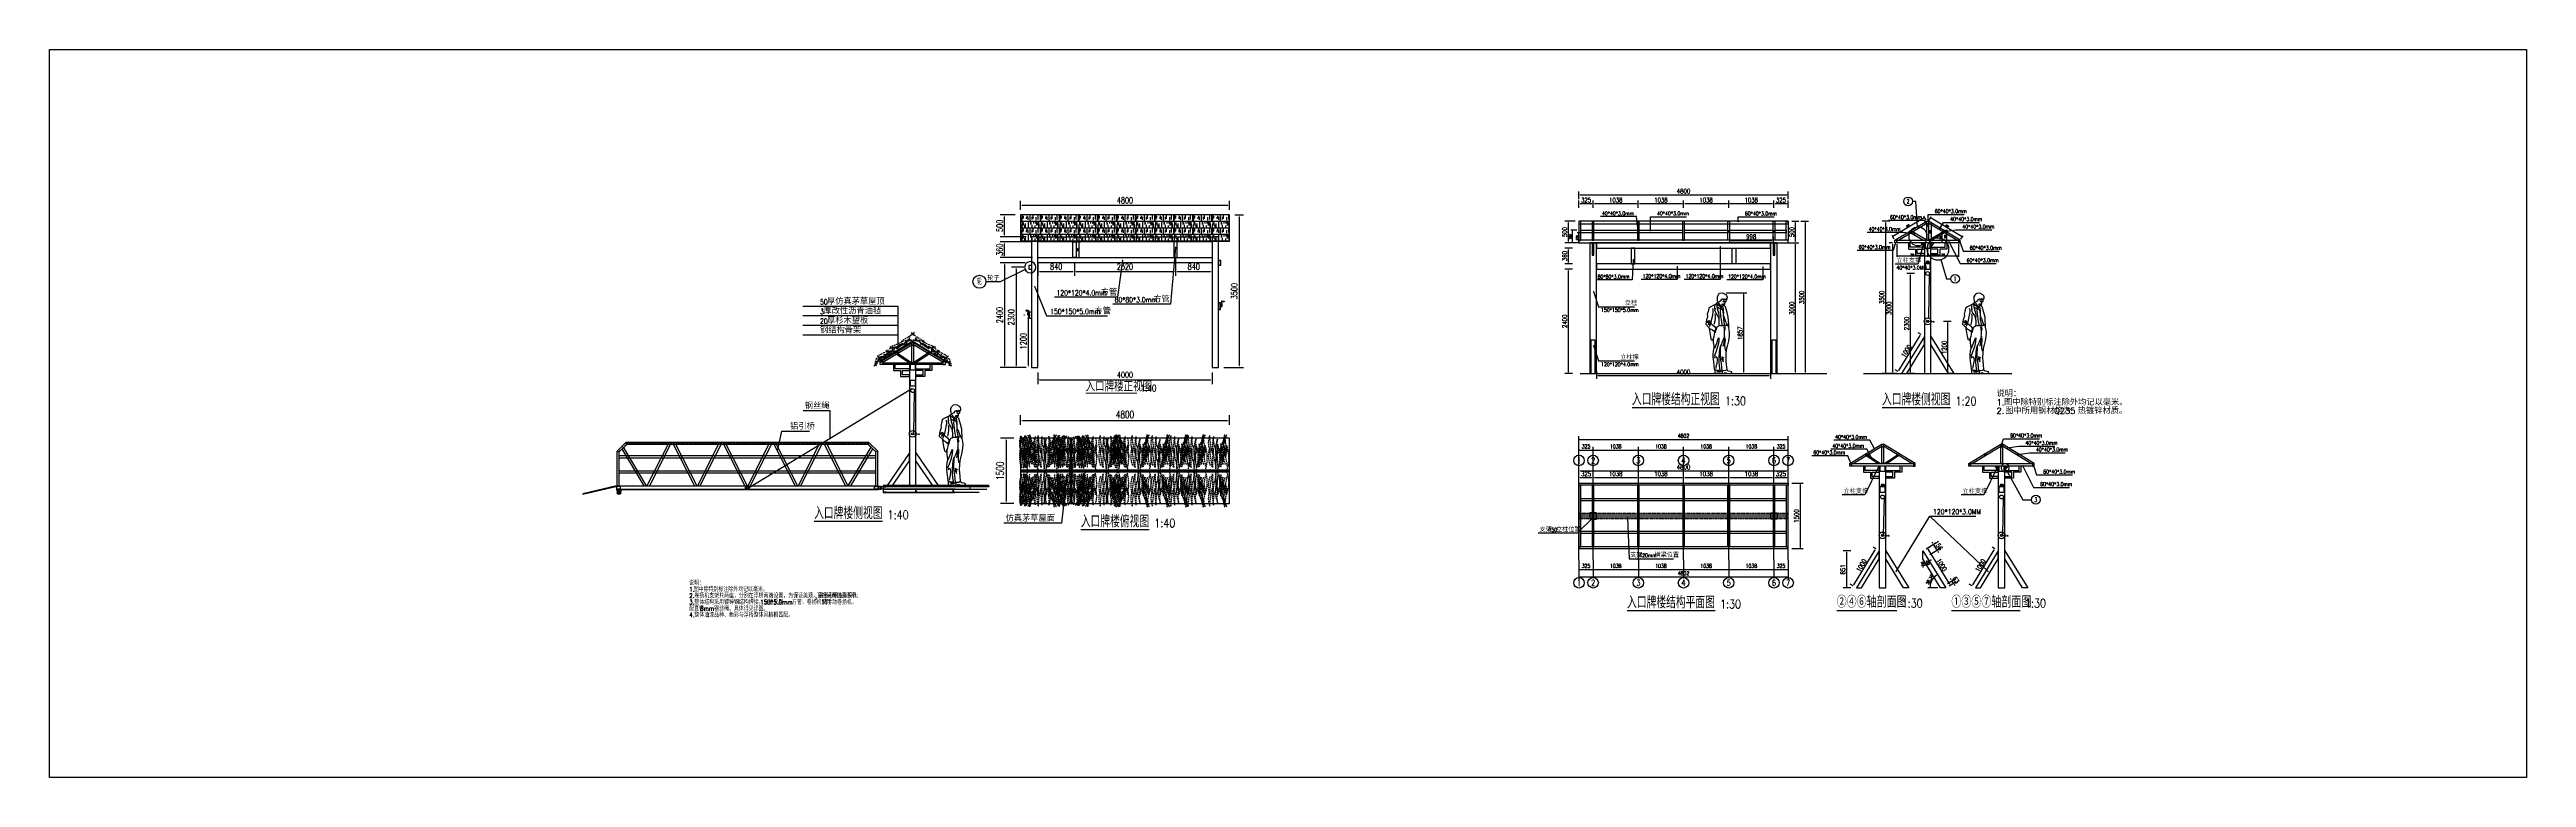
# Model space of a CAD drawing. Header units: millimetres. Extents: x -1471591 to 944464, y -468930 to 547002.
# Drawn here: x -808791 to -751924, y 126365 to 143079 of the extents above; entities that cross this region are included whole.
import ezdxf
from ezdxf.enums import TextEntityAlignment as Align

# ---------------------------------------------------------------- set-up
doc = ezdxf.new("R2010")
doc.units = ezdxf.units.MM
doc.header["$LTSCALE"] = 10
doc.header["$PDMODE"] = 35
for name, pattern in [('-6_350_HOLE$0$DASH', [0.35, 0.25, -0.1]), ('BLTA11-LD-L-4001_Plot Plan for Seawater Intake System_20140729$0$key plan$0${ Wide Dash }', [12, 4, -2, 4, -2]), ('CENTER2', [28.575, 19.05, -3.175, 3.175, -3.175]), ('HIDDEN2', [4.7625, 3.175, -1.5875])]:
    doc.linetypes.add(name, pattern=pattern)
for name, color, linetype in [('0 COUTOUR-8', 15, 'HIDDEN2'), ('0 PAVE-HATCH-15', 15, 'Continuous'), ('AXIS', 3, 'Continuous'), ('AXIS_TEXT', 7, 'Continuous'), ('DIM_IDEN', 3, 'Continuous'), ('DIM_LEAD', 3, 'Continuous'), ('DIM_SYMB', 3, 'Continuous'), ('DOTE', 1, 'Continuous'), ('PUB_TEXT', 7, 'Continuous'), ('W-STEEL_FRAME钢架', 3, 'Continuous'), ('W-WOOD_FLOOR木地板', 30, 'Continuous')]:
    doc.layers.add(name, color=color, linetype=linetype)
doc.styles.add('_TCH_AXIS', font='COMPLEX', dxfattribs={"bigfont": 'GBCBIG'})
doc.styles.add('_TCH_DIM', font='SIMPLEX.shx', dxfattribs={"bigfont": 'hztxt.shx'})
doc.styles.add('_TCH_DIM_T3', font='SIMPLEX', dxfattribs={"width": 0.705882, "bigfont": 'GBCBIG'})
doc.styles.add('_TCH_LABEL', font='COMPLEX', dxfattribs={"bigfont": 'GBCBIG'})
doc.styles.add('COMPLEX', font='COMPLEX')
doc.styles.get("Standard").update_dxf_attribs({"font": 'simplex.shx', "width": 0.8, "bigfont": 'hztxt.shx'})
doc.styles.add('STANDARD_T3', font='simplex.shx', dxfattribs={"width": 0.7, "bigfont": 'hztxt.shx'})
doc.dimstyles.new('_TCH_ARCH&&30', dxfattribs={"dimtxt": 89.25, "dimasz": 30, "dimexe": 75, "dimexo": 90, "dimgap": 37.875, "dimtad": 1, "dimdec": 0, "dimzin": 0, "dimdsep": 46, "dimtxsty": '_TCH_DIM_T3', "dimblk": 'ARCHTICK', "dimcen": 0.09, "dimclrt": 7, "dimazin": 2, "dimtfac": 1, "dimtdec": 0, "dimtix": 1, "dimtmove": 2, "dimatfit": 3, "dimfxl": 0, "dimtolj": 1, "dimtzin": 0, "dimarcsym": 0})
doc.dimstyles.new('W&&10', dxfattribs={"dimtxt": 35, "dimasz": 10, "dimexe": 25, "dimexo": 30, "dimgap": 10, "dimtad": 1, "dimdec": 0, "dimzin": 0, "dimdsep": 46, "dimtxsty": 'STANDARD_T3', "dimcen": 0.09, "dimclrd": 1, "dimclre": 1, "dimclrt": 7, "dimazin": 2, "dimtfac": 1, "dimtdec": 0, "dimtix": 1, "dimtmove": 1, "dimatfit": 3, "dimfxl": 0, "dimtolj": 1, "dimtzin": 0, "dimarcsym": 0})
doc.dimstyles.new('W&&15', dxfattribs={"dimtxt": 52.5, "dimasz": 15, "dimexe": 37.5, "dimexo": 45, "dimgap": 15, "dimtad": 1, "dimdec": 0, "dimzin": 0, "dimdsep": 46, "dimtxsty": 'STANDARD_T3', "dimcen": 0.09, "dimclrd": 1, "dimclre": 1, "dimclrt": 7, "dimazin": 2, "dimtfac": 1, "dimtdec": 0, "dimtix": 1, "dimtmove": 2, "dimatfit": 3, "dimfxl": 0, "dimtolj": 1, "dimtzin": 0, "dimarcsym": 0})
doc.dimstyles.new('W&&20', dxfattribs={"dimtxt": 70, "dimasz": 20, "dimexe": 50, "dimexo": 60, "dimgap": 20, "dimtad": 1, "dimdec": 0, "dimzin": 0, "dimdsep": 46, "dimtxsty": 'STANDARD_T3', "dimcen": 0.09, "dimclrd": 1, "dimclre": 1, "dimclrt": 7, "dimazin": 2, "dimtfac": 1, "dimtdec": 0, "dimtix": 1, "dimtmove": 2, "dimatfit": 3, "dimfxl": 0, "dimtolj": 1, "dimtzin": 0, "dimarcsym": 0})
doc.dimstyles.new('W&&30', dxfattribs={"dimtxt": 105, "dimasz": 30, "dimexe": 75, "dimexo": 90, "dimgap": 30, "dimtad": 1, "dimdec": 0, "dimzin": 0, "dimdsep": 46, "dimtxsty": 'STANDARD_T3', "dimcen": 0.09, "dimclrd": 1, "dimclre": 1, "dimclrt": 7, "dimazin": 2, "dimtfac": 1, "dimtdec": 0, "dimtix": 1, "dimtmove": 2, "dimatfit": 3, "dimfxl": 0, "dimtolj": 1, "dimtzin": 0, "dimarcsym": 0})
doc.dimstyles.new('W&&40', dxfattribs={"dimtxt": 140, "dimasz": 40, "dimexe": 100, "dimexo": 120, "dimgap": 40, "dimtad": 1, "dimdec": 0, "dimzin": 0, "dimdsep": 46, "dimtxsty": 'STANDARD_T3', "dimcen": 0.09, "dimclrd": 1, "dimclre": 1, "dimclrt": 7, "dimazin": 2, "dimtfac": 1, "dimtdec": 0, "dimtix": 1, "dimtmove": 2, "dimatfit": 3, "dimfxl": 0, "dimtolj": 1, "dimtzin": 0, "dimarcsym": 0})
doc.dimstyles.new('W&&50', dxfattribs={"dimtxt": 175, "dimasz": 50, "dimexe": 125, "dimexo": 150, "dimgap": 50, "dimtad": 1, "dimdec": 0, "dimzin": 0, "dimdsep": 46, "dimtxsty": 'STANDARD_T3', "dimcen": 0.09, "dimclrd": 1, "dimclre": 1, "dimclrt": 7, "dimazin": 2, "dimtfac": 1, "dimtdec": 0, "dimtix": 1, "dimtmove": 2, "dimatfit": 3, "dimfxl": 0, "dimtolj": 1, "dimtzin": 0, "dimarcsym": 0})

# ---------------------------------------------------------------- blocks, each defined once
blk = doc.blocks.new('*D1941')
at = {"color": 1, "lineweight": -2, "transparency": 16777216}
for p, q in [((-786100, 135661), (-786100, 135399)), ((-786060, 135499), (-782140, 135499)), ((-782100, 135661), (-782100, 135399))]:
    blk.add_line(p, q, dxfattribs=at)
at = {"color": 1, "transparency": 16777216}
for points in [[(-786060, 135506), (-786060, 135492), (-786100, 135499)], [(-782140, 135506), (-782140, 135492), (-782100, 135499)]]:
    blk.add_solid(points, dxfattribs=at)
at = {"layer": 'Defpoints', "color": 0, "transparency": 16777216}
for p in [(-786100, 135781), (-782100, 135781), (-782100, 135499)]:
    blk.add_point(p, dxfattribs=at)
at = {"color": 7, "transparency": 16777216, "insert": (-784100, 135609), "char_height": 140, "attachment_point": 5, "style": 'STANDARD_T3'}
blk.add_mtext('\\A1;4000', dxfattribs=at)
blk = doc.blocks.new('*D1942')
at = {"color": 1, "lineweight": -2, "transparency": 16777216}
for p, q in [((-782940, 138291), (-782940, 137884)), ((-785260, 138181), (-785260, 137884)), ((-785220, 137984), (-782980, 137984))]:
    blk.add_line(p, q, dxfattribs=at)
at = {"color": 1, "transparency": 16777216}
for points in [[(-785220, 137991), (-785220, 137977), (-785260, 137984)], [(-782980, 137991), (-782980, 137977), (-782940, 137984)]]:
    blk.add_solid(points, dxfattribs=at)
at = {"layer": 'Defpoints', "color": 0, "transparency": 16777216}
for p in [(-785260, 138301), (-782940, 138411), (-782940, 137984)]:
    blk.add_point(p, dxfattribs=at)
at = {"color": 7, "transparency": 16777216, "insert": (-784100, 138094), "char_height": 140, "attachment_point": 5, "style": 'STANDARD_T3'}
blk.add_mtext('\\A1;2320', dxfattribs=at)
blk = doc.blocks.new('*D1943')
at = {"color": 1, "lineweight": -2, "transparency": 16777216}
for p, q in [((-782940, 138291), (-782940, 137884)), ((-782900, 137984), (-782140, 137984)), ((-782100, 138171), (-782100, 137884))]:
    blk.add_line(p, q, dxfattribs=at)
at = {"color": 1, "transparency": 16777216}
for points in [[(-782900, 137991), (-782900, 137977), (-782940, 137984)], [(-782140, 137991), (-782140, 137977), (-782100, 137984)]]:
    blk.add_solid(points, dxfattribs=at)
at = {"layer": 'Defpoints', "color": 0, "transparency": 16777216}
for p in [(-782940, 138411), (-782100, 138291), (-782100, 137984)]:
    blk.add_point(p, dxfattribs=at)
at = {"color": 7, "transparency": 16777216, "insert": (-782520, 138094), "char_height": 140, "attachment_point": 5, "style": 'STANDARD_T3'}
blk.add_mtext('\\A1;840', dxfattribs=at)
blk = doc.blocks.new('*D1944')
at = {"color": 1, "lineweight": -2, "transparency": 16777216}
for p, q in [((-786100, 138171), (-786100, 137884)), ((-786060, 137984), (-785300, 137984)), ((-785260, 138181), (-785260, 137884))]:
    blk.add_line(p, q, dxfattribs=at)
at = {"color": 1, "transparency": 16777216}
for points in [[(-786060, 137991), (-786060, 137977), (-786100, 137984)], [(-785300, 137991), (-785300, 137977), (-785260, 137984)]]:
    blk.add_solid(points, dxfattribs=at)
at = {"layer": 'Defpoints', "color": 0, "transparency": 16777216}
for p in [(-786100, 138291), (-785260, 138301), (-785260, 137984)]:
    blk.add_point(p, dxfattribs=at)
at = {"color": 7, "transparency": 16777216, "insert": (-785680, 138094), "char_height": 140, "attachment_point": 5, "style": 'STANDARD_T3'}
blk.add_mtext('\\A1;840', dxfattribs=at)
blk = doc.blocks.new('*D1953')
at = {"color": 1, "lineweight": -2, "transparency": 16777216}
for p, q in [((-781580, 139281), (-781382, 139281)), ((-781482, 139241), (-781482, 135821)), ((-781830, 135781), (-781382, 135781))]:
    blk.add_line(p, q, dxfattribs=at)
at = {"color": 1, "transparency": 16777216}
for points in [[(-781488, 139241), (-781475, 139241), (-781482, 139281)], [(-781488, 135821), (-781475, 135821), (-781482, 135781)]]:
    blk.add_solid(points, dxfattribs=at)
at = {"layer": 'Defpoints', "color": 0, "transparency": 16777216}
for p in [(-781700, 139281), (-781950, 135781), (-781482, 135781)]:
    blk.add_point(p, dxfattribs=at)
at = {"color": 7, "transparency": 16777216, "insert": (-781592, 137531), "char_height": 140, "attachment_point": 5, "rotation": 90, "style": 'STANDARD_T3'}
blk.add_mtext('\\A1;3500', dxfattribs=at)
blk = doc.blocks.new('*U1939')
at = {"layer": 'W-WOOD_FLOOR木地板'}
blk.add_lwpolyline([(-70, -11.5), (70, -11.5), (70, 11.5), (-70, 11.5)], close=True, dxfattribs=at)
blk = doc.blocks.new('*U1938')
at = {"color": 0, "linetype": 'ByBlock', "lineweight": -2}
for p in [(0, 0), (143, 0), (286, 0), (429, 0), (572, 0), (715, 0), (858, 0), (1001, 0), (1144, 0), (1287, 0), (1430, 0), (1573, 0), (1716, 0), (1859, 0), (2002, 0), (2145, 0), (2288, 0)]:
    blk.add_blockref('*U1939', p, dxfattribs=at)
blk = doc.blocks.new('*D1952')
at = {"color": 1, "lineweight": -2, "transparency": 16777216}
for p, q in [((-786500, 139401), (-786500, 139607)), ((-786460, 139507), (-781740, 139507)), ((-781700, 139401), (-781700, 139607))]:
    blk.add_line(p, q, dxfattribs=at)
at = {"color": 1, "transparency": 16777216}
for points in [[(-786460, 139514), (-786460, 139500), (-786500, 139507)], [(-781740, 139514), (-781740, 139500), (-781700, 139507)]]:
    blk.add_solid(points, dxfattribs=at)
at = {"layer": 'Defpoints', "color": 0, "transparency": 16777216}
for p in [(-781700, 139507), (-786500, 139281), (-781700, 139281)]:
    blk.add_point(p, dxfattribs=at)
at = {"color": 7, "transparency": 16777216, "insert": (-784100, 139617), "char_height": 140, "attachment_point": 5, "style": 'STANDARD_T3'}
blk.add_mtext('\\A1;4800', dxfattribs=at)
blk = doc.blocks.new('滚轮支架 -left')
for p, q in [((-50, 10), (-22, 81)), ((50, 10), (22, 81))]:
    blk.add_line(p, q)
at = {"color": 3, "linetype": 'CENTER2'}
for p, q in [((-15, 70), (15, 70)), ((0, 85), (0, 55))]:
    blk.add_line(p, q, dxfattribs=at)
blk.add_lwpolyline([(-50, 10), (50, 10), (50, -5), (-50, -5)], close=True)
blk.add_circle((0, 70), 11)
blk.add_arc((0, 70), 25, 26.1956, 153.8044)
blk = doc.blocks.new('滚轮')
for radius in [40, 37, 9, 8]:
    blk.add_circle((0, 0), radius)
blk = doc.blocks.new('铝引桥')
at = {"color": 4}
for p, q in [((-2996, 450), (-2796, 650)), ((-2951, 431), (-2778, 605)), ((-2796, 650), (2784, 650)), ((2784, 650), (-2796, 650)), ((-2778, 605), (-2796, 650)), ((2765, 605), (-2778, 605)), ((2765, 605), (2784, 650)), ((2765, 605), (2939, 431)), ((2784, 650), (2984, 450)), ((-2996, -350), (-2996, 450)), ((-2951, 431), (-2996, 450)), ((-2951, -350), (-2951, 431)), ((2984, 450), (2939, 431)), ((2939, -350), (2939, 431)), ((2984, -350), (2984, 450))]:
    blk.add_line(p, q, dxfattribs=at)
at = {"color": 8, "linetype": 'BLTA11-LD-L-4001_Plot Plan for Seawater Intake System_20140729$0$key plan$0${ Wide Dash }'}
for p, q in [((-2955, 433), (-2779, 609)), ((2767, 609), (-2779, 609)), ((2767, 609), (2943, 433)), ((-2955, -350), (-2955, 433)), ((2943, -350), (2943, 433))]:
    blk.add_line(p, q, dxfattribs=at)
at = {"color": 0}
for p, q in [((-1826, 609), (-2313, -350)), ((-1770, 609), (-2257, -350)), ((-1712, 609), (-1225, -350)), ((-1656, 609), (-1169, -350)), ((-670, 609), (-1156, -350)), ((-613, 609), (-1100, -350)), ((-556, 609), (-69, -350)), ((-500, 609), (-13, -350)), ((487, 609), (0, -350)), ((543, 609), (56, -350)), ((601, 609), (1087, -350)), ((657, 609), (1144, -350)), ((1643, 609), (1156, -350)), ((1699, 609), (1213, -350)), ((1757, 609), (2244, -350)), ((1813, 609), (2300, -350)), ((-2951, 350), (2939, 350)), ((-2951, 300), (2939, 300)), ((-2951, 0), (2939, 0)), ((-2380, -350), (-2886, 502)), ((-2322, -350), (-2850, 539)), ((2309, -350), (2837, 539)), ((2367, -350), (2873, 502)), ((-2951, -50), (2939, -50))]:
    blk.add_line(p, q, dxfattribs=at)
at = {"color": 3}
for p, q in [((-3006, -350), (2994, -350)), ((-3006, -430), (-3006, -350)), ((-3006, -430), (2994, -430)), ((2994, -430), (2994, -350)), ((2994, -430), (2994, -379))]:
    blk.add_line(p, q, dxfattribs=at)
at = {"color": 1}
blk.add_line((-3006, -350), (-3006, -350), dxfattribs=at)
at = {"color": 3, "lineweight": 5}
for p, q in [((-3006, -430), (-3006, -350)), ((-2926, -430), (-2926, -350)), ((2914, -430), (2914, -350)), ((2994, -430), (2994, -350)), ((2994, -410), (2994, -350))]:
    blk.add_line(p, q, dxfattribs=at)
blk.add_lwpolyline([(-3788, -534), (-3787, -536, 0.414214), (-3786, -537), (-3011, -351, 0.416514), (-3010, -350), (-3011, -346, 0.411917), (-3012, -345), (-3787, -531)], format="xyb")
for points in [[(-3686, -513), (-3029, -355), (-3026, -368), (-3683, -526)], [(-56, -430), (44, -430), (44, -370), (-56, -370)], [(-30, -430), (-22, -430), (-22, -370), (-30, -370)], [(-30, -391), (-22, -391), (-22, -409), (-30, -409)], [(10, -430), (18, -430), (18, -370), (10, -370)], [(10, -391), (18, -391), (18, -409), (10, -409)], [(2994, -420), (2999, -420), (2999, -360), (2994, -360)], [(2999, -420), (3059, -420), (3069, -405), (3069, -375), (3059, -360), (2999, -360)], [(3109, -420), (3049, -420), (3039, -405), (3039, -375), (3049, -360), (3109, -360)]]:
    blk.add_lwpolyline(points, close=True)
blk.add_lwpolyline([(-3685, -518), (-3028, -360)])
at = {"color": 3}
for points in [[(-3006, -350), (2994, -350), (2994, -430), (-3006, -430)], [(-3006, -350), (-2926, -350), (-2926, -430), (-3006, -430)], [(-3002, -354), (-2930, -354), (-2930, -426), (-3002, -426)], [(2914, -350), (2994, -350), (2994, -430), (2914, -430)], [(2918, -354), (2990, -354), (2990, -426), (2918, -426)]]:
    blk.add_lwpolyline(points, close=True, dxfattribs=at)
at = {"color": 3, "lineweight": 5}
for points in [[(-3006, -350), (-2926, -350), (-2926, -430), (-3006, -430)], [(-3002, -354), (-2930, -354), (-2930, -426), (-3002, -426)], [(2994, -350), (2914, -350), (2914, -430), (2994, -430)], [(2990, -354), (2918, -354), (2918, -426), (2990, -426)]]:
    blk.add_lwpolyline(points, close=True, dxfattribs=at)
blk.add_circle((3054, -390), 9)
at = {"rotation": 180}
blk.add_blockref('滚轮支架 -left', (-2956, -435), dxfattribs=at)
blk.add_blockref('滚轮支架 -left', (-2956, -435), dxfattribs=at)
blk.add_blockref('滚轮', (-2956, -505))
blk = doc.blocks.new('*D1948')
at = {"layer": 'Defpoints', "color": 0, "transparency": 16777216}
for p in [(-781700, 134561), (-786500, 133432), (-781700, 133432)]:
    blk.add_point(p, dxfattribs=at)
at = {"layer": 'W-WOOD_FLOOR木地板', "color": 1, "lineweight": -2, "transparency": 16777216}
for p, q in [((-786500, 134461), (-786500, 134686)), ((-786450, 134561), (-781750, 134561)), ((-781700, 134461), (-781700, 134686))]:
    blk.add_line(p, q, dxfattribs=at)
at = {"layer": 'W-WOOD_FLOOR木地板', "color": 1, "transparency": 16777216}
for points in [[(-786450, 134569), (-786450, 134553), (-786500, 134561)], [(-781750, 134569), (-781750, 134553), (-781700, 134561)]]:
    blk.add_solid(points, dxfattribs=at)
at = {"layer": 'W-WOOD_FLOOR木地板', "color": 7, "transparency": 16777216, "insert": (-784100, 134699), "char_height": 175, "attachment_point": 5, "style": 'STANDARD_T3'}
blk.add_mtext('\\A1;4800', dxfattribs=at)
blk = doc.blocks.new('A$C3D7816C9')
at = {"layer": '0 PAVE-HATCH-15'}
for points in [[(409, 1692), (410, 1704), (405, 1713), (379, 1709), (354, 1699), (341, 1673), (343, 1664), (320, 1659), (307, 1649), (290, 1633), (285, 1642), (273, 1671), (271, 1696), (271, 1740), (270, 1765), (287, 1801), (304, 1830), (331, 1849), (380, 1859), (410, 1849), (429, 1831), (460, 1816), (481, 1792), (493, 1756), (487, 1720), (467, 1695), (475, 1724), (453, 1701), (437, 1690), (441, 1718), (417, 1694)], [(407, 1596), (391, 1595), (372, 1589), (364, 1587), (382, 1579), (399, 1577), (412, 1574), (421, 1572), (428, 1580), (429, 1590), (420, 1595)]]:
    blk.add_lwpolyline(points, close=True, dxfattribs=at)
for points in [[(428, 1589), (440, 1591), (442, 1611), (445, 1632), (454, 1651), (471, 1661), (474, 1690), (476, 1710)], [(222, 1588), (173, 1569), (114, 1534), (72, 1506), (55, 1431), (36, 1370), (44, 1334), (42, 1299), (24, 1264), (7, 1195), (0, 1134), (67, 1067), (103, 1032), (156, 1004), (202, 966), (239, 1038), (215, 1070), (157, 1112), (138, 1130), (126, 1162), (135, 1232), (162, 1346), (175, 1420), (173, 1453), (170, 1483), (153, 1500)], [(22, 1185), (70, 1222), (92, 1208), (37, 1185), (120, 1183), (57, 1128), (80, 1136), (116, 1150), (89, 1109), (85, 1081)], [(277, 1627), (259, 1619), (254, 1585), (258, 1534), (272, 1466), (296, 1399), (303, 1333), (302, 1269), (303, 1207), (303, 1144), (298, 1103), (296, 1086), (266, 1076), (243, 1054), (233, 1049), (205, 958), (198, 902), (190, 854), (170, 803), (159, 769), (136, 769), (118, 854), (101, 943), (93, 993), (86, 1030), (85, 1049)], [(210, 1372), (217, 1330), (218, 1272), (206, 1210), (188, 1127)], [(277, 1627), (250, 1622), (229, 1597), (210, 1574), (204, 1539), (203, 1484), (233, 1490), (203, 1469), (214, 1427), (240, 1383), (264, 1343), (281, 1314), (292, 1280), (298, 1260), (302, 1233)], [(257, 1605), (272, 1589), (307, 1565), (343, 1542), (369, 1533), (363, 1530), (334, 1513), (314, 1488), (286, 1510), (258, 1536)], [(277, 1627), (290, 1633)], [(295, 1617), (312, 1593), (340, 1571), (369, 1545), (381, 1535), (394, 1545), (400, 1560), (404, 1565), (409, 1574)], [(330, 1506), (340, 1484), (329, 1444), (341, 1318), (359, 1195), (373, 1127), (412, 1089), (435, 1140), (416, 1243), (412, 1350), (403, 1431), (383, 1472), (357, 1492), (364, 1518), (354, 1525)], [(331, 1509), (330, 1506)], [(389, 1541), (400, 1489), (404, 1449), (408, 1386)], [(395, 1656), (409, 1667), (429, 1665), (435, 1657), (431, 1650), (410, 1651), (424, 1655), (422, 1651)], [(524, 1067), (530, 1085), (531, 1134), (523, 1212), (517, 1295), (491, 1406), (469, 1484), (455, 1535), (432, 1555), (406, 1568)], [(509, 1115), (499, 1125), (477, 1158), (458, 1208), (441, 1258), (431, 1272), (413, 1329)], [(434, 862), (411, 803), (379, 721), (352, 659), (332, 626), (315, 567), (308, 487), (298, 368), (298, 276), (306, 178), (324, 79), (300, 76), (252, 77), (220, 87), (205, 99), (196, 188), (187, 282), (174, 371), (173, 439), (182, 521), (196, 595), (192, 651), (180, 718), (181, 764), (181, 826)], [(210, 584), (252, 699), (289, 803), (304, 827), (301, 732), (273, 615), (230, 491), (193, 393)], [(256, 1051), (241, 1022), (221, 963), (216, 938)], [(304, 1111), (343, 1104), (385, 1107), (392, 1108)], [(424, 1115), (435, 1117), (474, 1118), (509, 1115), (523, 1071), (533, 1007), (540, 929), (536, 864), (522, 756), (497, 661), (477, 575), (465, 470), (461, 369), (464, 283), (472, 210), (485, 90), (453, 70), (421, 66), (378, 66), (361, 232), (348, 311), (340, 406), (340, 482), (341, 563), (348, 633), (352, 659)], [(402, 636), (421, 712), (441, 822), (443, 765), (433, 673), (438, 583), (451, 515)], [(415, 1069), (421, 1022), (426, 966), (427, 900), (421, 852)], [(437, 1095), (442, 996)], [(204, 355), (233, 395), (253, 383), (264, 312), (254, 234), (234, 161), (233, 123)], [(215, 91), (210, 66), (206, 6), (241, 8), (249, 16), (272, 12), (307, 3), (360, 0), (383, 2), (389, 7), (389, 35), (372, 49), (347, 56), (327, 70), (317, 78)], [(254, 69), (273, 49), (295, 26)], [(282, 44), (297, 51), (318, 56), (341, 43), (325, 39), (310, 28)], [(425, 356), (370, 391), (401, 313), (363, 359), (399, 271)], [(378, 69), (381, 41)], [(389, 7), (426, 7), (445, 25), (478, 16), (523, 2), (577, 10), (603, 18), (597, 43), (568, 49), (519, 60), (498, 76), (484, 90)]]:
    blk.add_lwpolyline(points, dxfattribs=at)
blk = doc.blocks.new('*D1949')
at = {"layer": 'Defpoints', "color": 0, "transparency": 16777216}
for p in [(-786500, 134157), (-786831, 132657), (-786500, 132657)]:
    blk.add_point(p, dxfattribs=at)
at = {"layer": 'W-WOOD_FLOOR木地板', "color": 1, "lineweight": -2, "transparency": 16777216}
for p, q in [((-786650, 134157), (-786956, 134157)), ((-786831, 134107), (-786831, 132707)), ((-786650, 132657), (-786956, 132657))]:
    blk.add_line(p, q, dxfattribs=at)
at = {"layer": 'W-WOOD_FLOOR木地板', "color": 1, "transparency": 16777216}
for points in [[(-786839, 134107), (-786823, 134107), (-786831, 134157)], [(-786839, 132707), (-786823, 132707), (-786831, 132657)]]:
    blk.add_solid(points, dxfattribs=at)
at = {"layer": 'W-WOOD_FLOOR木地板', "color": 7, "transparency": 16777216, "insert": (-786968, 133407), "char_height": 175, "attachment_point": 5, "rotation": 90, "style": 'STANDARD_T3'}
blk.add_mtext('\\A1;1500', dxfattribs=at)
blk = doc.blocks.new('*D1950')
at = {"color": 1, "lineweight": -2, "transparency": 16777216}
for p, q in [((-786220, 138661), (-786968, 138661)), ((-786220, 138301), (-786968, 138301)), ((-786868, 138341), (-786868, 138621))]:
    blk.add_line(p, q, dxfattribs=at)
at = {"color": 1, "transparency": 16777216}
for points in [[(-786875, 138621), (-786861, 138621), (-786868, 138661)], [(-786875, 138341), (-786861, 138341), (-786868, 138301)]]:
    blk.add_solid(points, dxfattribs=at)
at = {"layer": 'Defpoints', "color": 0, "transparency": 16777216}
for p in [(-786868, 138661), (-786100, 138661), (-786100, 138301)]:
    blk.add_point(p, dxfattribs=at)
at = {"color": 7, "transparency": 16777216, "insert": (-786978, 138481), "char_height": 140, "attachment_point": 5, "rotation": 90, "style": 'STANDARD_T3'}
blk.add_mtext('\\A1;360', dxfattribs=at)
blk = doc.blocks.new('*D1951')
at = {"color": 1, "lineweight": -2, "transparency": 16777216}
for p, q in [((-786620, 139281), (-786968, 139281)), ((-786370, 138781), (-786968, 138781)), ((-786868, 138821), (-786868, 139241))]:
    blk.add_line(p, q, dxfattribs=at)
at = {"color": 1, "transparency": 16777216}
for points in [[(-786875, 139241), (-786861, 139241), (-786868, 139281)], [(-786875, 138821), (-786861, 138821), (-786868, 138781)]]:
    blk.add_solid(points, dxfattribs=at)
at = {"layer": 'Defpoints', "color": 0, "transparency": 16777216}
for p in [(-786868, 139281), (-786500, 139281), (-786250, 138781)]:
    blk.add_point(p, dxfattribs=at)
at = {"color": 7, "transparency": 16777216, "insert": (-786978, 139031), "char_height": 140, "attachment_point": 5, "rotation": 90, "style": 'STANDARD_T3'}
blk.add_mtext('\\A1;500', dxfattribs=at)
blk = doc.blocks.new('*D1940')
at = {"color": 1, "lineweight": -2, "transparency": 16777216}
for p, q in [((-786395, 138181), (-786968, 138181)), ((-786868, 138141), (-786868, 135821)), ((-786370, 135781), (-786968, 135781))]:
    blk.add_line(p, q, dxfattribs=at)
at = {"color": 1, "transparency": 16777216}
for points in [[(-786875, 138141), (-786861, 138141), (-786868, 138181)], [(-786875, 135821), (-786861, 135821), (-786868, 135781)]]:
    blk.add_solid(points, dxfattribs=at)
at = {"layer": 'Defpoints', "color": 0, "transparency": 16777216}
for p in [(-786275, 138181), (-786868, 135781), (-786250, 135781)]:
    blk.add_point(p, dxfattribs=at)
at = {"color": 7, "transparency": 16777216, "insert": (-786978, 136981), "char_height": 140, "attachment_point": 5, "rotation": 90, "style": 'STANDARD_T3'}
blk.add_mtext('\\A1;2400', dxfattribs=at)
blk = doc.blocks.new('*D1945')
at = {"color": 1, "lineweight": -2, "transparency": 16777216}
for p, q in [((-786410, 136982), (-786423, 136982)), ((-786323, 136942), (-786323, 135821)), ((-786370, 135781), (-786423, 135781))]:
    blk.add_line(p, q, dxfattribs=at)
at = {"color": 1, "transparency": 16777216}
for points in [[(-786330, 136942), (-786317, 136942), (-786323, 136982)], [(-786330, 135821), (-786317, 135821), (-786323, 135781)]]:
    blk.add_solid(points, dxfattribs=at)
at = {"layer": 'Defpoints', "color": 0, "transparency": 16777216}
for p in [(-786290, 136982), (-786323, 135781), (-786250, 135781)]:
    blk.add_point(p, dxfattribs=at)
at = {"color": 7, "transparency": 16777216, "insert": (-786433, 136382), "char_height": 140, "attachment_point": 5, "rotation": 90, "style": 'STANDARD_T3'}
blk.add_mtext('\\A1;1200', dxfattribs=at)
blk = doc.blocks.new('*D1946')
at = {"layer": 'Defpoints', "color": 0, "transparency": 16777216}
for p in [(-785220, 138661), (-785220, 138301), (-785149, 138661)]:
    blk.add_point(p, dxfattribs=at)
at = {"layer": 'W-WOOD_FLOOR木地板', "color": 1, "lineweight": -2, "transparency": 16777216}
for p, q in [((-785190, 138661), (-785124, 138661)), ((-785190, 138301), (-785124, 138301)), ((-785149, 138311), (-785149, 138651))]:
    blk.add_line(p, q, dxfattribs=at)
at = {"layer": 'W-WOOD_FLOOR木地板', "color": 1, "transparency": 16777216}
for points in [[(-785150, 138651), (-785147, 138651), (-785149, 138661)], [(-785150, 138311), (-785147, 138311), (-785149, 138301)]]:
    blk.add_solid(points, dxfattribs=at)
at = {"layer": 'W-WOOD_FLOOR木地板', "color": 7, "transparency": 16777216, "insert": (-785176, 138481), "char_height": 35, "attachment_point": 5, "rotation": 90, "style": 'STANDARD_T3'}
blk.add_mtext('\\A1;360', dxfattribs=at)
blk = doc.blocks.new('*D1947')
at = {"color": 1, "lineweight": -2, "transparency": 16777216}
for p, q in [((-786420, 138081), (-786702, 138081)), ((-786602, 138041), (-786602, 135821)), ((-786370, 135781), (-786702, 135781))]:
    blk.add_line(p, q, dxfattribs=at)
at = {"color": 1, "transparency": 16777216}
for points in [[(-786609, 138041), (-786596, 138041), (-786602, 138081)], [(-786609, 135821), (-786596, 135821), (-786602, 135781)]]:
    blk.add_solid(points, dxfattribs=at)
at = {"layer": 'Defpoints', "color": 0, "transparency": 16777216}
for p in [(-786300, 138081), (-786602, 135781), (-786250, 135781)]:
    blk.add_point(p, dxfattribs=at)
at = {"color": 7, "transparency": 16777216, "insert": (-786712, 136931), "char_height": 140, "attachment_point": 5, "rotation": 90, "style": 'STANDARD_T3'}
blk.add_mtext('\\A1;2300', dxfattribs=at)
blk = doc.blocks.new('*D2078')
at = {"color": 1, "lineweight": -2, "transparency": 16777216}
for p, q in [((-773677, 139644), (-773677, 139819)), ((-773647, 139744), (-768907, 139744)), ((-768877, 139644), (-768877, 139819))]:
    blk.add_line(p, q, dxfattribs=at)
at = {"color": 1, "transparency": 16777216}
for points in [[(-773647, 139749), (-773647, 139739), (-773677, 139744)], [(-768907, 139749), (-768907, 139739), (-768877, 139744)]]:
    blk.add_solid(points, dxfattribs=at)
at = {"layer": 'Defpoints', "color": 0, "transparency": 16777216}
for p in [(-768877, 139744), (-773677, 139138), (-768877, 139138)]:
    blk.add_point(p, dxfattribs=at)
at = {"color": 7, "transparency": 16777216, "insert": (-771277, 139826), "char_height": 105, "attachment_point": 5, "style": 'STANDARD_T3'}
blk.add_mtext('\\A1;4800', dxfattribs=at)
blk = doc.blocks.new('*D2079')
at = {"color": 1, "lineweight": -2, "transparency": 16777216}
for p, q in [((-773767, 139138), (-773998, 139138)), ((-773923, 139108), (-773923, 138668)), ((-773767, 138638), (-773998, 138638))]:
    blk.add_line(p, q, dxfattribs=at)
at = {"color": 1, "transparency": 16777216}
for points in [[(-773928, 139108), (-773918, 139108), (-773923, 139138)], [(-773928, 138668), (-773918, 138668), (-773923, 138638)]]:
    blk.add_solid(points, dxfattribs=at)
at = {"layer": 'Defpoints', "color": 0, "transparency": 16777216}
for p in [(-773677, 139138), (-773923, 138638), (-773677, 138638)]:
    blk.add_point(p, dxfattribs=at)
at = {"color": 7, "transparency": 16777216, "insert": (-774005, 138888), "char_height": 105, "attachment_point": 5, "rotation": 90, "style": 'STANDARD_T3'}
blk.add_mtext('\\A1;500', dxfattribs=at)
blk = doc.blocks.new('*D2080')
at = {"color": 1, "lineweight": -2, "transparency": 16777216}
for p, q in [((-773677, 139441), (-773677, 139616)), ((-773647, 139541), (-773382, 139541)), ((-773352, 139441), (-773352, 139616))]:
    blk.add_line(p, q, dxfattribs=at)
at = {"color": 1, "transparency": 16777216}
for points in [[(-773647, 139546), (-773647, 139536), (-773677, 139541)], [(-773382, 139546), (-773382, 139536), (-773352, 139541)]]:
    blk.add_solid(points, dxfattribs=at)
at = {"layer": 'Defpoints', "color": 0, "transparency": 16777216}
for p in [(-773352, 139541), (-773677, 139138), (-773352, 139138)]:
    blk.add_point(p, dxfattribs=at)
at = {"color": 7, "transparency": 16777216, "insert": (-773515, 139623), "char_height": 105, "attachment_point": 5, "style": 'STANDARD_T3'}
blk.add_mtext('\\A1;325', dxfattribs=at)
blk = doc.blocks.new('*D2081')
at = {"color": 1, "lineweight": -2, "transparency": 16777216}
for p, q in [((-773352, 139441), (-773352, 139616)), ((-773322, 139541), (-772345, 139541)), ((-772315, 139441), (-772315, 139616))]:
    blk.add_line(p, q, dxfattribs=at)
at = {"color": 1, "transparency": 16777216}
for points in [[(-773322, 139546), (-773322, 139536), (-773352, 139541)], [(-772345, 139546), (-772345, 139536), (-772315, 139541)]]:
    blk.add_solid(points, dxfattribs=at)
at = {"layer": 'Defpoints', "color": 0, "transparency": 16777216}
for p in [(-772315, 139541), (-773352, 139138), (-772315, 139138)]:
    blk.add_point(p, dxfattribs=at)
at = {"color": 7, "transparency": 16777216, "insert": (-772833, 139623), "char_height": 105, "attachment_point": 5, "style": 'STANDARD_T3'}
blk.add_mtext('\\A1;1038', dxfattribs=at)
blk = doc.blocks.new('*D2082')
at = {"color": 1, "lineweight": -2, "transparency": 16777216}
for p, q in [((-772315, 139441), (-772315, 139616)), ((-772285, 139541), (-771307, 139541)), ((-771277, 139441), (-771277, 139616))]:
    blk.add_line(p, q, dxfattribs=at)
at = {"color": 1, "transparency": 16777216}
for points in [[(-772285, 139546), (-772285, 139536), (-772315, 139541)], [(-771307, 139546), (-771307, 139536), (-771277, 139541)]]:
    blk.add_solid(points, dxfattribs=at)
at = {"layer": 'Defpoints', "color": 0, "transparency": 16777216}
for p in [(-771277, 139541), (-772315, 139138), (-771277, 139138)]:
    blk.add_point(p, dxfattribs=at)
at = {"color": 7, "transparency": 16777216, "insert": (-771796, 139623), "char_height": 105, "attachment_point": 5, "style": 'STANDARD_T3'}
blk.add_mtext('\\A1;1038', dxfattribs=at)
blk = doc.blocks.new('*D2083')
at = {"color": 1, "lineweight": -2, "transparency": 16777216}
for p, q in [((-771277, 139441), (-771277, 139616)), ((-771247, 139541), (-770270, 139541)), ((-770240, 139441), (-770240, 139616))]:
    blk.add_line(p, q, dxfattribs=at)
at = {"color": 1, "transparency": 16777216}
for points in [[(-771247, 139546), (-771247, 139536), (-771277, 139541)], [(-770270, 139546), (-770270, 139536), (-770240, 139541)]]:
    blk.add_solid(points, dxfattribs=at)
at = {"layer": 'Defpoints', "color": 0, "transparency": 16777216}
for p in [(-770240, 139541), (-771277, 139138), (-770240, 139138)]:
    blk.add_point(p, dxfattribs=at)
at = {"color": 7, "transparency": 16777216, "insert": (-770758, 139623), "char_height": 105, "attachment_point": 5, "style": 'STANDARD_T3'}
blk.add_mtext('\\A1;1038', dxfattribs=at)
blk = doc.blocks.new('*D2084')
at = {"color": 1, "lineweight": -2, "transparency": 16777216}
for p, q in [((-770240, 139441), (-770240, 139616)), ((-770210, 139541), (-769232, 139541)), ((-769202, 139441), (-769202, 139616))]:
    blk.add_line(p, q, dxfattribs=at)
at = {"color": 1, "transparency": 16777216}
for points in [[(-770210, 139546), (-770210, 139536), (-770240, 139541)], [(-769232, 139546), (-769232, 139536), (-769202, 139541)]]:
    blk.add_solid(points, dxfattribs=at)
at = {"layer": 'Defpoints', "color": 0, "transparency": 16777216}
for p in [(-769202, 139541), (-770240, 139138), (-769202, 139138)]:
    blk.add_point(p, dxfattribs=at)
at = {"color": 7, "transparency": 16777216, "insert": (-769721, 139623), "char_height": 105, "attachment_point": 5, "style": 'STANDARD_T3'}
blk.add_mtext('\\A1;1038', dxfattribs=at)
blk = doc.blocks.new('*D2085')
at = {"color": 1, "lineweight": -2, "transparency": 16777216}
for p, q in [((-769202, 139441), (-769202, 139616)), ((-769172, 139541), (-768907, 139541)), ((-768877, 139441), (-768877, 139616))]:
    blk.add_line(p, q, dxfattribs=at)
at = {"color": 1, "transparency": 16777216}
for points in [[(-769172, 139546), (-769172, 139536), (-769202, 139541)], [(-768907, 139546), (-768907, 139536), (-768877, 139541)]]:
    blk.add_solid(points, dxfattribs=at)
at = {"layer": 'Defpoints', "color": 0, "transparency": 16777216}
for p in [(-768877, 139541), (-769202, 139138), (-768877, 139138)]:
    blk.add_point(p, dxfattribs=at)
at = {"color": 7, "transparency": 16777216, "insert": (-769040, 139623), "char_height": 105, "attachment_point": 5, "style": 'STANDARD_T3'}
blk.add_mtext('\\A1;325', dxfattribs=at)
blk = doc.blocks.new('*D2060')
at = {"color": 1, "lineweight": -2, "transparency": 16777216}
for p, q in [((-773277, 135692), (-773277, 135517)), ((-773247, 135592), (-769307, 135592)), ((-769277, 135692), (-769277, 135517))]:
    blk.add_line(p, q, dxfattribs=at)
at = {"color": 1, "transparency": 16777216}
for points in [[(-773247, 135597), (-773247, 135587), (-773277, 135592)], [(-769307, 135597), (-769307, 135587), (-769277, 135592)]]:
    blk.add_solid(points, dxfattribs=at)
at = {"layer": 'Defpoints', "color": 0, "transparency": 16777216}
for p in [(-773277, 138638), (-769277, 138638), (-769277, 135592)]:
    blk.add_point(p, dxfattribs=at)
at = {"color": 7, "transparency": 16777216, "insert": (-771277, 135674), "char_height": 105, "attachment_point": 5, "style": 'STANDARD_T3'}
blk.add_mtext('\\A1;4000', dxfattribs=at)
blk = doc.blocks.new('*D2061')
at = {"color": 1, "lineweight": -2, "transparency": 16777216}
for p, q in [((-766382, 138608), (-766382, 138316)), ((-766372, 138341), (-765682, 138341)), ((-765672, 138608), (-765672, 138316))]:
    blk.add_line(p, q, dxfattribs=at)
at = {"color": 1, "transparency": 16777216}
for points in [[(-766372, 138343), (-766372, 138340), (-766382, 138341)], [(-765682, 138343), (-765682, 138340), (-765672, 138341)]]:
    blk.add_solid(points, dxfattribs=at)
at = {"layer": 'Defpoints', "color": 0, "transparency": 16777216}
for p in [(-766382, 138638), (-765672, 138638), (-765672, 138341)]:
    blk.add_point(p, dxfattribs=at)
at = {"color": 7, "transparency": 16777216, "insert": (-766027, 138369), "char_height": 35, "attachment_point": 5, "style": 'STANDARD_T3'}
blk.add_mtext('\\A1;710', dxfattribs=at)
blk = doc.blocks.new('*D2062')
at = {"color": 1, "lineweight": -2, "transparency": 16777216}
for p, q in [((-765672, 138608), (-765672, 138316)), ((-765662, 138341), (-764972, 138341)), ((-764962, 138608), (-764962, 138316))]:
    blk.add_line(p, q, dxfattribs=at)
at = {"color": 1, "transparency": 16777216}
for points in [[(-765662, 138343), (-765662, 138340), (-765672, 138341)], [(-764972, 138343), (-764972, 138340), (-764962, 138341)]]:
    blk.add_solid(points, dxfattribs=at)
at = {"layer": 'Defpoints', "color": 0, "transparency": 16777216}
for p in [(-765672, 138638), (-764962, 138638), (-764962, 138341)]:
    blk.add_point(p, dxfattribs=at)
at = {"color": 7, "transparency": 16777216, "insert": (-765317, 138369), "char_height": 35, "attachment_point": 5, "style": 'STANDARD_T3'}
blk.add_mtext('\\A1;710', dxfattribs=at)
blk = doc.blocks.new('*D2086')
at = {"color": 1, "lineweight": -2, "transparency": 16777216}
for p, q in [((-765321, 138874), (-765371, 138874)), ((-765346, 138864), (-765346, 138648)), ((-765321, 138638), (-765371, 138638))]:
    blk.add_line(p, q, dxfattribs=at)
at = {"color": 1, "transparency": 16777216}
for points in [[(-765347, 138864), (-765344, 138864), (-765346, 138874)], [(-765347, 138648), (-765344, 138648), (-765346, 138638)]]:
    blk.add_solid(points, dxfattribs=at)
at = {"layer": 'Defpoints', "color": 0, "transparency": 16777216}
for p in [(-765291, 138874), (-765346, 138638), (-765291, 138638)]:
    blk.add_point(p, dxfattribs=at)
at = {"color": 7, "transparency": 16777216, "insert": (-765373, 138756), "char_height": 35, "attachment_point": 5, "rotation": 90, "style": 'STANDARD_T3'}
blk.add_mtext('\\A1;235', dxfattribs=at)
blk = doc.blocks.new('*D2063')
at = {"color": 1, "lineweight": -2, "transparency": 16777216}
for p, q in [((-765274, 138929), (-765216, 138929)), ((-765241, 138919), (-765241, 138648)), ((-765274, 138638), (-765216, 138638))]:
    blk.add_line(p, q, dxfattribs=at)
at = {"color": 1, "transparency": 16777216}
for points in [[(-765243, 138919), (-765239, 138919), (-765241, 138929)], [(-765243, 138648), (-765239, 138648), (-765241, 138638)]]:
    blk.add_solid(points, dxfattribs=at)
at = {"layer": 'Defpoints', "color": 0, "transparency": 16777216}
for p in [(-765304, 138929), (-765304, 138638), (-765241, 138638)]:
    blk.add_point(p, dxfattribs=at)
at = {"color": 7, "transparency": 16777216, "insert": (-765269, 138784), "char_height": 35, "attachment_point": 5, "rotation": 90, "style": 'STANDARD_T3'}
blk.add_mtext('\\A1;290', dxfattribs=at)
blk = doc.blocks.new('*D2087')
at = {"color": 1, "lineweight": -2, "transparency": 16777216}
for p, q in [((-773577, 138874), (-773715, 138874)), ((-773677, 138653), (-773677, 138859)), ((-773677, 138638), (-773715, 138638))]:
    blk.add_line(p, q, dxfattribs=at)
at = {"color": 1, "transparency": 16777216}
for points in [[(-773680, 138859), (-773675, 138859), (-773677, 138874)], [(-773680, 138653), (-773675, 138653), (-773677, 138638)]]:
    blk.add_solid(points, dxfattribs=at)
at = {"layer": 'Defpoints', "color": 0, "transparency": 16777216}
for p in [(-773677, 138874), (-769182, 138874), (-773677, 138638)]:
    blk.add_point(p, dxfattribs=at)
at = {"color": 7, "transparency": 16777216, "insert": (-773718, 138756), "char_height": 52.5, "attachment_point": 5, "rotation": 90, "style": 'STANDARD_T3'}
blk.add_mtext('\\A1;235', dxfattribs=at)
blk = doc.blocks.new('*D2088')
at = {"color": 1, "lineweight": -2, "transparency": 16777216}
for p, q in [((-773726, 138929), (-773864, 138929)), ((-773826, 138653), (-773826, 138914)), ((-773726, 138638), (-773864, 138638))]:
    blk.add_line(p, q, dxfattribs=at)
at = {"color": 1, "transparency": 16777216}
for points in [[(-773829, 138914), (-773824, 138914), (-773826, 138929)], [(-773829, 138653), (-773824, 138653), (-773826, 138638)]]:
    blk.add_solid(points, dxfattribs=at)
at = {"layer": 'Defpoints', "color": 0, "transparency": 16777216}
for p in [(-773826, 138929), (-769182, 138929), (-773677, 138638)]:
    blk.add_point(p, dxfattribs=at)
at = {"color": 7, "transparency": 16777216, "insert": (-773867, 138784), "char_height": 52.5, "attachment_point": 5, "rotation": 90, "style": 'STANDARD_T3'}
blk.add_mtext('\\A1;290', dxfattribs=at)
blk = doc.blocks.new('*D2089')
at = {"color": 1, "lineweight": -2, "transparency": 16777216}
for p, q in [((-773677, 133169), (-773677, 133327)), ((-773647, 133252), (-773382, 133252)), ((-773352, 133169), (-773352, 133327))]:
    blk.add_line(p, q, dxfattribs=at)
at = {"color": 1, "transparency": 16777216}
for points in [[(-773647, 133257), (-773647, 133247), (-773677, 133252)], [(-773382, 133257), (-773382, 133247), (-773352, 133252)]]:
    blk.add_solid(points, dxfattribs=at)
at = {"layer": 'Defpoints', "color": 0, "transparency": 16777216}
for p in [(-773677, 133079), (-773352, 133252), (-773352, 133079)]:
    blk.add_point(p, dxfattribs=at)
at = {"color": 7, "transparency": 16777216, "insert": (-773515, 133335), "char_height": 105, "attachment_point": 5, "style": 'STANDARD_T3'}
blk.add_mtext('\\A1;325', dxfattribs=at)
blk = doc.blocks.new('*D2090')
at = {"color": 1, "lineweight": -2, "transparency": 16777216}
for p, q in [((-773677, 133209), (-773677, 133483)), ((-773647, 133408), (-768907, 133408)), ((-768877, 133209), (-768877, 133483))]:
    blk.add_line(p, q, dxfattribs=at)
at = {"color": 1, "transparency": 16777216}
for points in [[(-773647, 133413), (-773647, 133403), (-773677, 133408)], [(-768907, 133413), (-768907, 133403), (-768877, 133408)]]:
    blk.add_solid(points, dxfattribs=at)
at = {"layer": 'Defpoints', "color": 0, "transparency": 16777216}
for p in [(-773677, 133119), (-768877, 133408), (-768877, 133119)]:
    blk.add_point(p, dxfattribs=at)
at = {"color": 7, "transparency": 16777216, "insert": (-771277, 133491), "char_height": 105, "attachment_point": 5, "style": 'STANDARD_T3'}
blk.add_mtext('\\A1;4800', dxfattribs=at)
blk = doc.blocks.new('*D2091')
at = {"color": 1, "lineweight": -2, "transparency": 16777216}
for p, q in [((-773352, 133169), (-773352, 133327)), ((-773322, 133252), (-772344, 133252)), ((-772314, 133169), (-772314, 133327))]:
    blk.add_line(p, q, dxfattribs=at)
at = {"color": 1, "transparency": 16777216}
for points in [[(-773322, 133257), (-773322, 133247), (-773352, 133252)], [(-772344, 133257), (-772344, 133247), (-772314, 133252)]]:
    blk.add_solid(points, dxfattribs=at)
at = {"layer": 'Defpoints', "color": 0, "transparency": 16777216}
for p in [(-773352, 133079), (-772314, 133252), (-772314, 133079)]:
    blk.add_point(p, dxfattribs=at)
at = {"color": 7, "transparency": 16777216, "insert": (-772833, 133335), "char_height": 105, "attachment_point": 5, "style": 'STANDARD_T3'}
blk.add_mtext('\\A1;1038', dxfattribs=at)
blk = doc.blocks.new('*D2092')
at = {"color": 1, "lineweight": -2, "transparency": 16777216}
for p, q in [((-772314, 133169), (-772314, 133327)), ((-772284, 133252), (-771306, 133252)), ((-771276, 133169), (-771276, 133327))]:
    blk.add_line(p, q, dxfattribs=at)
at = {"color": 1, "transparency": 16777216}
for points in [[(-772284, 133257), (-772284, 133247), (-772314, 133252)], [(-771306, 133257), (-771306, 133247), (-771276, 133252)]]:
    blk.add_solid(points, dxfattribs=at)
at = {"layer": 'Defpoints', "color": 0, "transparency": 16777216}
for p in [(-772314, 133079), (-771276, 133252), (-771276, 133079)]:
    blk.add_point(p, dxfattribs=at)
at = {"color": 7, "transparency": 16777216, "insert": (-771795, 133335), "char_height": 105, "attachment_point": 5, "style": 'STANDARD_T3'}
blk.add_mtext('\\A1;1038', dxfattribs=at)
blk = doc.blocks.new('*D2093')
at = {"color": 1, "lineweight": -2, "transparency": 16777216}
for p, q in [((-771276, 133169), (-771276, 133327)), ((-771246, 133252), (-770268, 133252)), ((-770238, 133169), (-770238, 133327))]:
    blk.add_line(p, q, dxfattribs=at)
at = {"color": 1, "transparency": 16777216}
for points in [[(-771246, 133257), (-771246, 133247), (-771276, 133252)], [(-770268, 133257), (-770268, 133247), (-770238, 133252)]]:
    blk.add_solid(points, dxfattribs=at)
at = {"layer": 'Defpoints', "color": 0, "transparency": 16777216}
for p in [(-771276, 133079), (-770238, 133252), (-770238, 133079)]:
    blk.add_point(p, dxfattribs=at)
at = {"color": 7, "transparency": 16777216, "insert": (-770757, 133335), "char_height": 105, "attachment_point": 5, "style": 'STANDARD_T3'}
blk.add_mtext('\\A1;1038', dxfattribs=at)
blk = doc.blocks.new('*D2056')
at = {"color": 1, "lineweight": -2, "transparency": 16777216}
for p, q in [((-770238, 133169), (-770238, 133327)), ((-770208, 133252), (-769230, 133252)), ((-769200, 133169), (-769200, 133327))]:
    blk.add_line(p, q, dxfattribs=at)
at = {"color": 1, "transparency": 16777216}
for points in [[(-770208, 133257), (-770208, 133247), (-770238, 133252)], [(-769230, 133257), (-769230, 133247), (-769200, 133252)]]:
    blk.add_solid(points, dxfattribs=at)
at = {"layer": 'Defpoints', "color": 0, "transparency": 16777216}
for p in [(-770238, 133079), (-769200, 133252), (-769200, 133079)]:
    blk.add_point(p, dxfattribs=at)
at = {"color": 7, "transparency": 16777216, "insert": (-769719, 133335), "char_height": 105, "attachment_point": 5, "style": 'STANDARD_T3'}
blk.add_mtext('\\A1;1038', dxfattribs=at)
blk = doc.blocks.new('*D2057')
at = {"color": 1, "lineweight": -2, "transparency": 16777216}
for p, q in [((-769200, 133169), (-769200, 133327)), ((-769170, 133252), (-768907, 133252)), ((-768877, 133169), (-768877, 133327))]:
    blk.add_line(p, q, dxfattribs=at)
at = {"color": 1, "transparency": 16777216}
for points in [[(-769170, 133257), (-769170, 133247), (-769200, 133252)], [(-768907, 133257), (-768907, 133247), (-768877, 133252)]]:
    blk.add_solid(points, dxfattribs=at)
at = {"layer": 'Defpoints', "color": 0, "transparency": 16777216}
for p in [(-769200, 133079), (-768877, 133252), (-768877, 133079)]:
    blk.add_point(p, dxfattribs=at)
at = {"color": 7, "transparency": 16777216, "insert": (-769039, 133335), "char_height": 105, "attachment_point": 5, "style": 'STANDARD_T3'}
blk.add_mtext('\\A1;325', dxfattribs=at)
blk = doc.blocks.new('*D2058')
at = {"color": 1, "lineweight": -2, "transparency": 16777216}
for p, q in [((-766438, 138724), (-766489, 138810)), ((-766468, 138793), (-765755, 139223)), ((-765708, 139164), (-765759, 139250))]:
    blk.add_line(p, q, dxfattribs=at)
at = {"color": 1, "transparency": 16777216}
for points in [[(-766469, 138795), (-766467, 138792), (-766476, 138788)], [(-765756, 139224), (-765754, 139222), (-765746, 139228)]]:
    blk.add_solid(points, dxfattribs=at)
at = {"layer": 'Defpoints', "color": 0, "transparency": 16777216}
for p in [(-765746, 139228), (-765692, 139138), (-766422, 138698)]:
    blk.add_point(p, dxfattribs=at)
at = {"color": 7, "transparency": 16777216, "insert": (-766125, 139032), "char_height": 35, "attachment_point": 5, "rotation": 31.079, "style": 'STANDARD_T3'}
blk.add_mtext('\\A1;852', dxfattribs=at)
blk = doc.blocks.new('*D2068')
at = {"layer": 'Defpoints', "color": 0, "transparency": 16777216}
for p in [(-769127, 138638), (-768706, 138638), (-769127, 135638)]:
    blk.add_point(p, dxfattribs=at)
at = {"layer": 'W-WOOD_FLOOR木地板', "color": 1, "lineweight": -2, "transparency": 16777216}
for p, q in [((-768806, 138638), (-768631, 138638)), ((-768706, 135668), (-768706, 138608)), ((-768806, 135638), (-768631, 135638))]:
    blk.add_line(p, q, dxfattribs=at)
at = {"layer": 'W-WOOD_FLOOR木地板', "color": 1, "transparency": 16777216}
for points in [[(-768711, 138608), (-768701, 138608), (-768706, 138638)], [(-768711, 135668), (-768701, 135668), (-768706, 135638)]]:
    blk.add_solid(points, dxfattribs=at)
at = {"layer": 'W-WOOD_FLOOR木地板', "color": 7, "transparency": 16777216, "insert": (-768788, 137138), "char_height": 105, "attachment_point": 5, "rotation": 90, "style": 'STANDARD_T3'}
blk.add_mtext('\\A1;3000', dxfattribs=at)
blk = doc.blocks.new('*D2069')
at = {"layer": 'Defpoints', "color": 0, "transparency": 16777216}
for p in [(-766767, 133036), (-766647, 133057), (-766647, 133036)]:
    blk.add_point(p, dxfattribs=at)
at = {"layer": 'W-WOOD_FLOOR木地板', "color": 1, "lineweight": -2, "transparency": 16777216}
for p, q in [((-766767, 133066), (-766767, 133082)), ((-766647, 133066), (-766647, 133082)), ((-766757, 133057), (-766657, 133057))]:
    blk.add_line(p, q, dxfattribs=at)
at = {"layer": 'W-WOOD_FLOOR木地板', "color": 1, "transparency": 16777216}
for points in [[(-766757, 133059), (-766757, 133056), (-766767, 133057)], [(-766657, 133059), (-766657, 133056), (-766647, 133057)]]:
    blk.add_solid(points, dxfattribs=at)
at = {"layer": 'W-WOOD_FLOOR木地板', "color": 7, "transparency": 16777216, "insert": (-766707, 133085), "char_height": 35, "attachment_point": 5, "style": 'STANDARD_T3'}
blk.add_mtext('\\A1;120', dxfattribs=at)
blk = doc.blocks.new('*D2070')
at = {"layer": 'Defpoints', "color": 0, "transparency": 16777216}
for p in [(-766860, 131616), (-766782, 131568), (-767307, 130716)]:
    blk.add_point(p, dxfattribs=at)
at = {"layer": 'W-WOOD_FLOOR木地板', "color": 1, "lineweight": -2, "transparency": 16777216}
for p, q in [((-767369, 130790), (-766876, 131591)), ((-766858, 131615), (-766924, 131655)), ((-767383, 130764), (-767449, 130804))]:
    blk.add_line(p, q, dxfattribs=at)
at = {"layer": 'W-WOOD_FLOOR木地板', "color": 1, "transparency": 16777216}
for points in [[(-766880, 131593), (-766871, 131588), (-766860, 131616)], [(-767373, 130793), (-767365, 130788), (-767385, 130765)]]:
    blk.add_solid(points, dxfattribs=at)
at = {"layer": 'W-WOOD_FLOOR木地板', "color": 7, "transparency": 16777216, "insert": (-767193, 131234), "char_height": 105, "attachment_point": 5, "rotation": 58.3384, "style": 'STANDARD_T3'}
blk.add_mtext('\\A1;1000', dxfattribs=at)
blk = doc.blocks.new('*D2059')
at = {"layer": 'Defpoints', "color": 0, "transparency": 16777216}
for p in [(-765652, 139138), (-764872, 138781), (-764922, 138698)]:
    blk.add_point(p, dxfattribs=at)
at = {"layer": 'W-WOOD_FLOOR木地板', "color": 1, "lineweight": -2, "transparency": 16777216}
for p, q in [((-765637, 139164), (-765589, 139243)), ((-765594, 139216), (-764881, 138786)), ((-764907, 138724), (-764859, 138803))]:
    blk.add_line(p, q, dxfattribs=at)
at = {"layer": 'W-WOOD_FLOOR木地板', "color": 1, "transparency": 16777216}
for points in [[(-765593, 139217), (-765595, 139215), (-765602, 139221)], [(-764880, 138788), (-764882, 138785), (-764872, 138781)]]:
    blk.add_solid(points, dxfattribs=at)
at = {"layer": 'W-WOOD_FLOOR木地板', "color": 7, "transparency": 16777216, "insert": (-765223, 139025), "char_height": 35, "attachment_point": 5, "rotation": 328.921, "style": 'STANDARD_T3'}
blk.add_mtext('\\A1;852', dxfattribs=at)
blk = doc.blocks.new('*D2071')
at = {"layer": 'Defpoints', "color": 0, "transparency": 16777216}
for p in [(-765672, 139078), (-765672, 138698), (-765591, 138698)]:
    blk.add_point(p, dxfattribs=at)
at = {"layer": 'W-WOOD_FLOOR木地板', "color": 1, "lineweight": -2, "transparency": 16777216}
for p, q in [((-765642, 139078), (-765566, 139078)), ((-765591, 139068), (-765591, 138708)), ((-765642, 138698), (-765566, 138698))]:
    blk.add_line(p, q, dxfattribs=at)
at = {"layer": 'W-WOOD_FLOOR木地板', "color": 1, "transparency": 16777216}
for points in [[(-765592, 139068), (-765589, 139068), (-765591, 139078)], [(-765592, 138708), (-765589, 138708), (-765591, 138698)]]:
    blk.add_solid(points, dxfattribs=at)
at = {"layer": 'W-WOOD_FLOOR木地板', "color": 7, "transparency": 16777216, "insert": (-765618, 138888), "char_height": 35, "attachment_point": 5, "rotation": 90, "style": 'STANDARD_T3'}
blk.add_mtext('\\A1;380', dxfattribs=at)
blk = doc.blocks.new('*D2072')
at = {"layer": 'Defpoints', "color": 0, "transparency": 16777216}
for p in [(-764034, 133036), (-763914, 133057), (-763914, 133036)]:
    blk.add_point(p, dxfattribs=at)
at = {"layer": 'W-WOOD_FLOOR木地板', "color": 1, "lineweight": -2, "transparency": 16777216}
for p, q in [((-764034, 133066), (-764034, 133082)), ((-763914, 133066), (-763914, 133082)), ((-764024, 133057), (-763924, 133057))]:
    blk.add_line(p, q, dxfattribs=at)
at = {"layer": 'W-WOOD_FLOOR木地板', "color": 1, "transparency": 16777216}
for points in [[(-764024, 133059), (-764024, 133056), (-764034, 133057)], [(-763924, 133059), (-763924, 133056), (-763914, 133057)]]:
    blk.add_solid(points, dxfattribs=at)
at = {"layer": 'W-WOOD_FLOOR木地板', "color": 7, "transparency": 16777216, "insert": (-763974, 133085), "char_height": 35, "attachment_point": 5, "style": 'STANDARD_T3'}
blk.add_mtext('\\A1;120', dxfattribs=at)
blk = doc.blocks.new('*D2073')
at = {"layer": 'Defpoints', "color": 0, "transparency": 16777216}
for p in [(-765732, 138158), (-765612, 138179), (-765612, 138158)]:
    blk.add_point(p, dxfattribs=at)
at = {"layer": 'W-WOOD_FLOOR木地板', "color": 1, "lineweight": -2, "transparency": 16777216}
for p, q in [((-765732, 138188), (-765732, 138204)), ((-765612, 138188), (-765612, 138204)), ((-765722, 138179), (-765622, 138179))]:
    blk.add_line(p, q, dxfattribs=at)
at = {"layer": 'W-WOOD_FLOOR木地板', "color": 1, "transparency": 16777216}
for points in [[(-765722, 138181), (-765722, 138178), (-765732, 138179)], [(-765622, 138181), (-765622, 138178), (-765612, 138179)]]:
    blk.add_solid(points, dxfattribs=at)
at = {"layer": 'W-WOOD_FLOOR木地板', "color": 7, "transparency": 16777216, "insert": (-765672, 138207), "char_height": 35, "attachment_point": 5, "style": 'STANDARD_T3'}
blk.add_mtext('\\A1;120', dxfattribs=at)
blk = doc.blocks.new('*D2074')
at = {"color": 1, "lineweight": -2, "transparency": 16777216}
for p, q in [((-768787, 133119), (-768526, 133119)), ((-768601, 133089), (-768601, 131649)), ((-768787, 131619), (-768526, 131619))]:
    blk.add_line(p, q, dxfattribs=at)
at = {"color": 1, "transparency": 16777216}
for points in [[(-768606, 133089), (-768596, 133089), (-768601, 133119)], [(-768606, 131649), (-768596, 131649), (-768601, 131619)]]:
    blk.add_solid(points, dxfattribs=at)
at = {"layer": 'Defpoints', "color": 0, "transparency": 16777216}
for p in [(-768877, 133119), (-768877, 131619), (-768601, 131619)]:
    blk.add_point(p, dxfattribs=at)
at = {"color": 7, "transparency": 16777216, "insert": (-768683, 132369), "char_height": 105, "attachment_point": 5, "rotation": 90, "style": 'STANDARD_T3'}
blk.add_mtext('\\A1;1500', dxfattribs=at)
blk = doc.blocks.new('*D2075')
at = {"color": 1, "lineweight": -2, "transparency": 16777216}
for p, q in [((-773823, 138518), (-773998, 138518)), ((-773923, 138488), (-773923, 138188)), ((-773823, 138158), (-773998, 138158))]:
    blk.add_line(p, q, dxfattribs=at)
at = {"color": 1, "transparency": 16777216}
for points in [[(-773928, 138488), (-773918, 138488), (-773923, 138518)], [(-773928, 138188), (-773918, 138188), (-773923, 138158)]]:
    blk.add_solid(points, dxfattribs=at)
at = {"layer": 'Defpoints', "color": 0, "transparency": 16777216}
for p in [(-773277, 138518), (-773923, 138158), (-773277, 138158)]:
    blk.add_point(p, dxfattribs=at)
at = {"color": 7, "transparency": 16777216, "insert": (-774005, 138338), "char_height": 105, "attachment_point": 5, "rotation": 90, "style": 'STANDARD_T3'}
blk.add_mtext('\\A1;360', dxfattribs=at)
blk = doc.blocks.new('*D2076')
at = {"color": 1, "lineweight": -2, "transparency": 16777216}
for p, q in [((-773823, 138038), (-773998, 138038)), ((-773923, 138008), (-773923, 135668)), ((-773823, 135638), (-773998, 135638))]:
    blk.add_line(p, q, dxfattribs=at)
at = {"color": 1, "transparency": 16777216}
for points in [[(-773928, 138008), (-773918, 138008), (-773923, 138038)], [(-773928, 135668), (-773918, 135668), (-773923, 135638)]]:
    blk.add_solid(points, dxfattribs=at)
at = {"layer": 'Defpoints', "color": 0, "transparency": 16777216}
for p in [(-773277, 138038), (-773923, 135638), (-773277, 135638)]:
    blk.add_point(p, dxfattribs=at)
at = {"color": 7, "transparency": 16777216, "insert": (-774005, 136838), "char_height": 105, "attachment_point": 5, "rotation": 90, "style": 'STANDARD_T3'}
blk.add_mtext('\\A1;2400', dxfattribs=at)
blk = doc.blocks.new('*D2077')
at = {"layer": 'Defpoints', "color": 0, "transparency": 16777216}
for p in [(-770387, 137495), (-770384, 135638), (-769896, 135638)]:
    blk.add_point(p, dxfattribs=at)
at = {"layer": 'W-WOOD_FLOOR木地板', "color": 1, "lineweight": -2, "transparency": 16777216}
for p, q in [((-770297, 137495), (-769821, 137495)), ((-769896, 137465), (-769896, 135668)), ((-770294, 135638), (-769821, 135638))]:
    blk.add_line(p, q, dxfattribs=at)
at = {"layer": 'W-WOOD_FLOOR木地板', "color": 1, "transparency": 16777216}
for points in [[(-769901, 137465), (-769891, 137465), (-769896, 137495)], [(-769901, 135668), (-769891, 135668), (-769896, 135638)]]:
    blk.add_solid(points, dxfattribs=at)
at = {"layer": 'W-WOOD_FLOOR木地板', "color": 7, "transparency": 16777216, "insert": (-769978, 136566), "char_height": 105, "attachment_point": 5, "rotation": 90, "style": 'STANDARD_T3'}
blk.add_mtext('\\A1;1857', dxfattribs=at)
blk = doc.blocks.new('*D2094')
at = {"layer": 'Defpoints', "color": 0, "transparency": 16777216}
for p in [(-765672, 139138), (-766643, 135638), (-765672, 135638)]:
    blk.add_point(p, dxfattribs=at)
at = {"layer": 'W-WOOD_FLOOR木地板', "color": 1, "lineweight": -2, "transparency": 16777216}
for p, q in [((-766543, 139138), (-766718, 139138)), ((-766643, 139108), (-766643, 135668)), ((-766543, 135638), (-766718, 135638))]:
    blk.add_line(p, q, dxfattribs=at)
at = {"layer": 'W-WOOD_FLOOR木地板', "color": 1, "transparency": 16777216}
for points in [[(-766648, 139108), (-766638, 139108), (-766643, 139138)], [(-766648, 135668), (-766638, 135668), (-766643, 135638)]]:
    blk.add_solid(points, dxfattribs=at)
at = {"layer": 'W-WOOD_FLOOR木地板', "color": 7, "transparency": 16777216, "insert": (-766726, 137388), "char_height": 105, "attachment_point": 5, "rotation": 90, "style": 'STANDARD_T3'}
blk.add_mtext('\\A1;3500', dxfattribs=at)
blk = doc.blocks.new('*D2064')
at = {"layer": 'Defpoints', "color": 0, "transparency": 16777216}
for p in [(-768877, 139138), (-768706, 139138), (-769127, 138638)]:
    blk.add_point(p, dxfattribs=at)
at = {"layer": 'W-WOOD_FLOOR木地板', "color": 1, "lineweight": -2, "transparency": 16777216}
for p, q in [((-768787, 139138), (-768631, 139138)), ((-768706, 138668), (-768706, 139108)), ((-769037, 138638), (-768631, 138638))]:
    blk.add_line(p, q, dxfattribs=at)
at = {"layer": 'W-WOOD_FLOOR木地板', "color": 1, "transparency": 16777216}
for points in [[(-768711, 139108), (-768701, 139108), (-768706, 139138)], [(-768711, 138668), (-768701, 138668), (-768706, 138638)]]:
    blk.add_solid(points, dxfattribs=at)
at = {"layer": 'W-WOOD_FLOOR木地板', "color": 7, "transparency": 16777216, "insert": (-768788, 138888), "char_height": 105, "attachment_point": 5, "rotation": 90, "style": 'STANDARD_T3'}
blk.add_mtext('\\A1;500', dxfattribs=at)
blk = doc.blocks.new('*D2065')
at = {"layer": 'Defpoints', "color": 0, "transparency": 16777216}
for p in [(-768877, 139138), (-769127, 135638), (-768483, 135638)]:
    blk.add_point(p, dxfattribs=at)
at = {"layer": 'W-WOOD_FLOOR木地板', "color": 1, "lineweight": -2, "transparency": 16777216}
for p, q in [((-768583, 139138), (-768408, 139138)), ((-768483, 139108), (-768483, 135668)), ((-768583, 135638), (-768408, 135638))]:
    blk.add_line(p, q, dxfattribs=at)
at = {"layer": 'W-WOOD_FLOOR木地板', "color": 1, "transparency": 16777216}
for points in [[(-768488, 139108), (-768478, 139108), (-768483, 139138)], [(-768488, 135668), (-768478, 135668), (-768483, 135638)]]:
    blk.add_solid(points, dxfattribs=at)
at = {"layer": 'W-WOOD_FLOOR木地板', "color": 7, "transparency": 16777216, "insert": (-768565, 137388), "char_height": 105, "attachment_point": 5, "rotation": 90, "style": 'STANDARD_T3'}
blk.add_mtext('\\A1;3500', dxfattribs=at)
blk = doc.blocks.new('*D2095')
at = {"layer": 'Defpoints', "color": 0, "transparency": 16777216}
for p in [(-766422, 138638), (-766478, 135638), (-765747, 135638)]:
    blk.add_point(p, dxfattribs=at)
at = {"layer": 'W-WOOD_FLOOR木地板', "color": 1, "lineweight": -2, "transparency": 16777216}
for p, q in [((-766478, 138638), (-766553, 138638)), ((-766478, 138608), (-766478, 135668)), ((-766378, 135638), (-766553, 135638))]:
    blk.add_line(p, q, dxfattribs=at)
at = {"layer": 'W-WOOD_FLOOR木地板', "color": 1, "transparency": 16777216}
for points in [[(-766483, 138608), (-766473, 138608), (-766478, 138638)], [(-766483, 135668), (-766473, 135668), (-766478, 135638)]]:
    blk.add_solid(points, dxfattribs=at)
at = {"layer": 'W-WOOD_FLOOR木地板', "color": 7, "transparency": 16777216, "insert": (-766560, 137138), "char_height": 105, "attachment_point": 5, "rotation": 90, "style": 'STANDARD_T3'}
blk.add_mtext('\\A1;3000', dxfattribs=at)
blk = doc.blocks.new('*D2096')
at = {"layer": 'Defpoints', "color": 0, "transparency": 16777216}
for p in [(-765672, 137938), (-766071, 135638), (-765672, 135638)]:
    blk.add_point(p, dxfattribs=at)
at = {"layer": 'W-WOOD_FLOOR木地板', "color": 1, "lineweight": -2, "transparency": 16777216}
for p, q in [((-765971, 137938), (-766146, 137938)), ((-766071, 137908), (-766071, 135668)), ((-765971, 135638), (-766146, 135638))]:
    blk.add_line(p, q, dxfattribs=at)
at = {"layer": 'W-WOOD_FLOOR木地板', "color": 1, "transparency": 16777216}
for points in [[(-766076, 137908), (-766066, 137908), (-766071, 137938)], [(-766076, 135668), (-766066, 135668), (-766071, 135638)]]:
    blk.add_solid(points, dxfattribs=at)
at = {"layer": 'W-WOOD_FLOOR木地板', "color": 7, "transparency": 16777216, "insert": (-766154, 136788), "char_height": 105, "attachment_point": 5, "rotation": 90, "style": 'STANDARD_T3'}
blk.add_mtext('\\A1;2300', dxfattribs=at)
blk = doc.blocks.new('*D2097')
at = {"layer": 'Defpoints', "color": 0, "transparency": 16777216}
for p in [(-765672, 136839), (-765208, 136839), (-765672, 135638)]:
    blk.add_point(p, dxfattribs=at)
at = {"layer": 'W-WOOD_FLOOR木地板', "color": 1, "lineweight": -2, "transparency": 16777216}
for p, q in [((-765308, 136839), (-765133, 136839)), ((-765208, 135668), (-765208, 136809)), ((-765308, 135638), (-765133, 135638))]:
    blk.add_line(p, q, dxfattribs=at)
at = {"layer": 'W-WOOD_FLOOR木地板', "color": 1, "transparency": 16777216}
for points in [[(-765213, 136809), (-765203, 136809), (-765208, 136839)], [(-765213, 135668), (-765203, 135668), (-765208, 135638)]]:
    blk.add_solid(points, dxfattribs=at)
at = {"layer": 'W-WOOD_FLOOR木地板', "color": 7, "transparency": 16777216, "insert": (-765290, 136239), "char_height": 105, "attachment_point": 5, "rotation": 90, "style": 'STANDARD_T3'}
blk.add_mtext('\\A1;1200', dxfattribs=at)
blk = doc.blocks.new('*D2098')
at = {"layer": 'Defpoints', "color": 0, "transparency": 16777216}
for p in [(-766782, 131568), (-767535, 130716), (-766632, 130716)]:
    blk.add_point(p, dxfattribs=at)
at = {"layer": 'W-WOOD_FLOOR木地板', "color": 1, "lineweight": -2, "transparency": 16777216}
for p, q in [((-767435, 131568), (-767610, 131568)), ((-767535, 131538), (-767535, 130746)), ((-767435, 130716), (-767610, 130716))]:
    blk.add_line(p, q, dxfattribs=at)
at = {"layer": 'W-WOOD_FLOOR木地板', "color": 1, "transparency": 16777216}
for points in [[(-767540, 131538), (-767530, 131538), (-767535, 131568)], [(-767540, 130746), (-767530, 130746), (-767535, 130716)]]:
    blk.add_solid(points, dxfattribs=at)
at = {"layer": 'W-WOOD_FLOOR木地板', "color": 7, "transparency": 16777216, "insert": (-767618, 131142), "char_height": 105, "attachment_point": 5, "rotation": 90, "style": 'STANDARD_T3'}
blk.add_mtext('\\A1;851', dxfattribs=at)
blk = doc.blocks.new('*D2099')
at = {"color": 1, "lineweight": -2, "transparency": 16777216}
for p, q in [((-770220, 138784), (-770220, 138623)), ((-769222, 138784), (-769222, 138623)), ((-770190, 138698), (-769252, 138698))]:
    blk.add_line(p, q, dxfattribs=at)
at = {"color": 1, "transparency": 16777216}
for points in [[(-770190, 138703), (-770190, 138693), (-770220, 138698)], [(-769252, 138703), (-769252, 138693), (-769222, 138698)]]:
    blk.add_solid(points, dxfattribs=at)
at = {"layer": 'Defpoints', "color": 0, "transparency": 16777216}
for p in [(-770220, 138874), (-769222, 138874), (-769222, 138698)]:
    blk.add_point(p, dxfattribs=at)
at = {"color": 7, "transparency": 16777216, "insert": (-769721, 138781), "char_height": 105, "attachment_point": 5, "style": 'STANDARD_T3'}
blk.add_mtext('\\A1;998', dxfattribs=at)
blk = doc.blocks.new('*D2100')
at = {"layer": 'Defpoints', "color": 0, "transparency": 16777216}
for p in [(-765782, 131568), (-765257, 130716), (-765156, 130779)]:
    blk.add_point(p, dxfattribs=at)
at = {"layer": 'W-WOOD_FLOOR木地板', "color": 1, "lineweight": -2, "transparency": 16777216}
for p, q in [((-765705, 131615), (-765617, 131670)), ((-765665, 131605), (-765172, 130804)), ((-765180, 130764), (-765092, 130818))]:
    blk.add_line(p, q, dxfattribs=at)
at = {"layer": 'W-WOOD_FLOOR木地板', "color": 1, "transparency": 16777216}
for points in [[(-765661, 131607), (-765669, 131602), (-765681, 131630)], [(-765167, 130807), (-765176, 130802), (-765156, 130779)]]:
    blk.add_solid(points, dxfattribs=at)
at = {"layer": 'W-WOOD_FLOOR木地板', "color": 7, "transparency": 16777216, "insert": (-765348, 131248), "char_height": 105, "attachment_point": 5, "rotation": 301.6616, "style": 'STANDARD_T3'}
blk.add_mtext('\\A1;1000', dxfattribs=at)
blk = doc.blocks.new('*D2101')
at = {"color": 1, "lineweight": -2, "transparency": 16777216}
blk.add_line((-765436, 130716), (-765668, 130716), dxfattribs=at)
blk.add_arc((-765257, 130716), 361, 124.8361, 176.8255, dxfattribs=at)
at = {"color": 1, "transparency": 16777216}
for points in [[(-765465, 131016), (-765461, 131010), (-765447, 131024)], [(-765614, 130736), (-765621, 130736), (-765618, 130716)]]:
    blk.add_solid(points, dxfattribs=at)
at = {"layer": 'Defpoints', "color": 0, "transparency": 16777216}
for p in [(-765782, 131568), (-765538, 130943), (-765376, 130716), (-765257, 130716), (-765257, 130716)]:
    blk.add_point(p, dxfattribs=at)
at = {"color": 7, "transparency": 16777216, "insert": (-765620, 130919), "char_height": 70, "attachment_point": 5, "rotation": 60.8308, "style": 'STANDARD_T3'}
blk.add_mtext('\\A1;58.34°', dxfattribs=at)
blk = doc.blocks.new('*D2102')
at = {"color": 1, "lineweight": -2, "transparency": 16777216}
blk.add_line((-765782, 131324), (-765782, 131184), dxfattribs=at)
blk.add_arc((-765782, 131568), 334, 273.4322, 298.2294, dxfattribs=at)
at = {"color": 1, "transparency": 16777216}
for points in [[(-765762, 131231), (-765762, 131238), (-765782, 131234)], [(-765626, 131276), (-765622, 131271), (-765607, 131284)]]:
    blk.add_solid(points, dxfattribs=at)
at = {"layer": 'Defpoints', "color": 0, "transparency": 16777216}
for p in [(-765782, 131568), (-765782, 131568), (-765782, 131384), (-765721, 131239), (-765257, 130716)]:
    blk.add_point(p, dxfattribs=at)
at = {"color": 7, "transparency": 16777216, "insert": (-765706, 131299), "char_height": 70, "attachment_point": 5, "rotation": 15.8308, "style": 'STANDARD_T3'}
blk.add_mtext('\\A1;31.66°', dxfattribs=at)
blk = doc.blocks.new('*D2103')
at = {"layer": 'Defpoints', "color": 0, "transparency": 16777216}
for p in [(-764128, 131616), (-764049, 131568), (-764574, 130716)]:
    blk.add_point(p, dxfattribs=at)
at = {"layer": 'W-WOOD_FLOOR木地板', "color": 1, "lineweight": -2, "transparency": 16777216}
for p, q in [((-764637, 130790), (-764143, 131591)), ((-764126, 131615), (-764191, 131655)), ((-764651, 130764), (-764716, 130804))]:
    blk.add_line(p, q, dxfattribs=at)
at = {"layer": 'W-WOOD_FLOOR木地板', "color": 1, "transparency": 16777216}
for points in [[(-764148, 131593), (-764139, 131588), (-764128, 131616)], [(-764641, 130793), (-764633, 130788), (-764653, 130765)]]:
    blk.add_solid(points, dxfattribs=at)
at = {"layer": 'W-WOOD_FLOOR木地板', "color": 7, "transparency": 16777216, "insert": (-764460, 131234), "char_height": 105, "attachment_point": 5, "rotation": 58.3384, "style": 'STANDARD_T3'}
blk.add_mtext('\\A1;1000', dxfattribs=at)
blk = doc.blocks.new('*D2066')
at = {"layer": 'Defpoints', "color": 0, "transparency": 16777216}
for p in [(-765113, 130879), (-765290, 130770), (-765257, 130716)]:
    blk.add_point(p, dxfattribs=at)
at = {"layer": 'W-WOOD_FLOOR木地板', "color": 1, "lineweight": -2, "transparency": 16777216}
for p, q in [((-765213, 130817), (-765049, 130918)), ((-765180, 130764), (-765016, 130865)), ((-765129, 130904), (-765144, 130930)), ((-765080, 130826), (-765113, 130879)), ((-765064, 130800), (-765048, 130775))]:
    blk.add_line(p, q, dxfattribs=at)
at = {"layer": 'W-WOOD_FLOOR木地板', "color": 1, "transparency": 16777216}
for points in [[(-765124, 130907), (-765133, 130902), (-765113, 130879)], [(-765060, 130803), (-765068, 130797), (-765080, 130826)]]:
    blk.add_solid(points, dxfattribs=at)
at = {"layer": 'W-WOOD_FLOOR木地板', "color": 7, "transparency": 16777216, "insert": (-765026, 130896), "char_height": 105, "attachment_point": 5, "rotation": 301.6616, "style": 'STANDARD_T3'}
blk.add_mtext('\\A1;63', dxfattribs=at)
blk = doc.blocks.new('*D2067')
at = {"layer": 'Defpoints', "color": 0, "transparency": 16777216}
for p in [(-765782, 131568), (-765700, 131435), (-765538, 131718)]:
    blk.add_point(p, dxfattribs=at)
at = {"layer": 'W-WOOD_FLOOR木地板', "color": 1, "lineweight": -2, "transparency": 16777216}
for p, q in [((-765705, 131615), (-765474, 131758)), ((-765623, 131482), (-765392, 131625)), ((-765553, 131744), (-765569, 131769)), ((-765456, 131585), (-765538, 131718)), ((-765440, 131560), (-765424, 131534))]:
    blk.add_line(p, q, dxfattribs=at)
at = {"layer": 'W-WOOD_FLOOR木地板', "color": 1, "transparency": 16777216}
for points in [[(-765549, 131747), (-765558, 131741), (-765538, 131718)], [(-765436, 131563), (-765444, 131557), (-765456, 131585)]]:
    blk.add_solid(points, dxfattribs=at)
at = {"layer": 'W-WOOD_FLOOR木地板', "color": 7, "transparency": 16777216, "insert": (-765427, 131695), "char_height": 105, "attachment_point": 5, "rotation": 301.6616, "style": 'STANDARD_T3'}
blk.add_mtext('\\A1;156', dxfattribs=at)
blk = doc.blocks.new('*D2104')
at = {"layer": 'Defpoints', "color": 0, "transparency": 16777216}
for p in [(-765826, 136538), (-765747, 136490), (-766272, 135638)]:
    blk.add_point(p, dxfattribs=at)
at = {"layer": 'W-WOOD_FLOOR木地板', "color": 1, "lineweight": -2, "transparency": 16777216}
for p, q in [((-766335, 135712), (-765841, 136513)), ((-765824, 136537), (-765889, 136578)), ((-766349, 135686), (-766414, 135726))]:
    blk.add_line(p, q, dxfattribs=at)
at = {"layer": 'W-WOOD_FLOOR木地板', "color": 1, "transparency": 16777216}
for points in [[(-765846, 136515), (-765837, 136510), (-765826, 136538)], [(-766339, 135715), (-766331, 135710), (-766351, 135687)]]:
    blk.add_solid(points, dxfattribs=at)
at = {"layer": 'W-WOOD_FLOOR木地板', "color": 7, "transparency": 16777216, "insert": (-766158, 136156), "char_height": 105, "attachment_point": 5, "rotation": 58.3384, "style": 'STANDARD_T3'}
blk.add_mtext('\\A1;1000', dxfattribs=at)
blk = doc.blocks.new('_ArchTick')
at = {"color": 0, "linetype": 'ByBlock', "const_width": 0.4}
blk.add_lwpolyline([(-0.5, -0.5), (0.5, 0.5)], dxfattribs=at)
blk = doc.blocks.new('*D2112')
at = {"layer": 'AXIS', "color": 0, "lineweight": -2, "transparency": 16777216}
for p, q in [((-773677, 133224), (-773677, 133959)), ((-773677, 133884), (-773352, 133884)), ((-773352, 133224), (-773352, 133959))]:
    blk.add_line(p, q, dxfattribs=at)
at = {"layer": 'Defpoints', "color": 0, "transparency": 16777216}
for p in [(-773352, 133884), (-773677, 133134), (-773352, 133134)]:
    blk.add_point(p, dxfattribs=at)
at = {"layer": 'AXIS', "color": 0, "lineweight": -2, "transparency": 16777216, "xscale": 30, "yscale": 30, "zscale": 30, "rotation": 180}
blk.add_blockref('_ArchTick', (-773677, 133884), dxfattribs=at)
at = {"layer": 'AXIS', "color": 0, "lineweight": -2, "transparency": 16777216, "xscale": 30, "yscale": 30, "zscale": 30}
blk.add_blockref('_ArchTick', (-773352, 133884), dxfattribs=at)
at = {"layer": 'AXIS', "color": 7, "transparency": 16777216, "insert": (-773515, 133967), "char_height": 89.2, "attachment_point": 5, "style": '_TCH_DIM_T3'}
blk.add_mtext('\\A1;325', dxfattribs=at)
blk = doc.blocks.new('*D2113')
at = {"layer": 'AXIS', "color": 0, "lineweight": -2, "transparency": 16777216}
for p, q in [((-773352, 133224), (-773352, 133959)), ((-773352, 133884), (-772314, 133884)), ((-772314, 133224), (-772314, 133959))]:
    blk.add_line(p, q, dxfattribs=at)
at = {"layer": 'Defpoints', "color": 0, "transparency": 16777216}
for p in [(-772314, 133884), (-773352, 133134), (-772314, 133134)]:
    blk.add_point(p, dxfattribs=at)
at = {"layer": 'AXIS', "color": 0, "lineweight": -2, "transparency": 16777216, "xscale": 30, "yscale": 30, "zscale": 30, "rotation": 180}
blk.add_blockref('_ArchTick', (-773352, 133884), dxfattribs=at)
at = {"layer": 'AXIS', "color": 0, "lineweight": -2, "transparency": 16777216, "xscale": 30, "yscale": 30, "zscale": 30}
blk.add_blockref('_ArchTick', (-772314, 133884), dxfattribs=at)
at = {"layer": 'AXIS', "color": 7, "transparency": 16777216, "insert": (-772833, 133967), "char_height": 89.2, "attachment_point": 5, "style": '_TCH_DIM_T3'}
blk.add_mtext('\\A1;1038', dxfattribs=at)
blk = doc.blocks.new('*D2114')
at = {"layer": 'AXIS', "color": 0, "lineweight": -2, "transparency": 16777216}
for p, q in [((-772314, 133224), (-772314, 133959)), ((-772314, 133884), (-771276, 133884)), ((-771276, 133224), (-771276, 133959))]:
    blk.add_line(p, q, dxfattribs=at)
at = {"layer": 'Defpoints', "color": 0, "transparency": 16777216}
for p in [(-771276, 133884), (-772314, 133134), (-771276, 133134)]:
    blk.add_point(p, dxfattribs=at)
at = {"layer": 'AXIS', "color": 0, "lineweight": -2, "transparency": 16777216, "xscale": 30, "yscale": 30, "zscale": 30, "rotation": 180}
blk.add_blockref('_ArchTick', (-772314, 133884), dxfattribs=at)
at = {"layer": 'AXIS', "color": 0, "lineweight": -2, "transparency": 16777216, "xscale": 30, "yscale": 30, "zscale": 30}
blk.add_blockref('_ArchTick', (-771276, 133884), dxfattribs=at)
at = {"layer": 'AXIS', "color": 7, "transparency": 16777216, "insert": (-771795, 133967), "char_height": 89.2, "attachment_point": 5, "style": '_TCH_DIM_T3'}
blk.add_mtext('\\A1;1038', dxfattribs=at)
blk = doc.blocks.new('*D2115')
at = {"layer": 'AXIS', "color": 0, "lineweight": -2, "transparency": 16777216}
for p, q in [((-771276, 133224), (-771276, 133959)), ((-771276, 133884), (-770238, 133884)), ((-770238, 133224), (-770238, 133959))]:
    blk.add_line(p, q, dxfattribs=at)
at = {"layer": 'Defpoints', "color": 0, "transparency": 16777216}
for p in [(-770238, 133884), (-771276, 133134), (-770238, 133134)]:
    blk.add_point(p, dxfattribs=at)
at = {"layer": 'AXIS', "color": 0, "lineweight": -2, "transparency": 16777216, "xscale": 30, "yscale": 30, "zscale": 30, "rotation": 180}
blk.add_blockref('_ArchTick', (-771276, 133884), dxfattribs=at)
at = {"layer": 'AXIS', "color": 0, "lineweight": -2, "transparency": 16777216, "xscale": 30, "yscale": 30, "zscale": 30}
blk.add_blockref('_ArchTick', (-770238, 133884), dxfattribs=at)
at = {"layer": 'AXIS', "color": 7, "transparency": 16777216, "insert": (-770757, 133967), "char_height": 89.2, "attachment_point": 5, "style": '_TCH_DIM_T3'}
blk.add_mtext('\\A1;1038', dxfattribs=at)
blk = doc.blocks.new('*D2116')
at = {"layer": 'AXIS', "color": 0, "lineweight": -2, "transparency": 16777216}
for p, q in [((-770238, 133224), (-770238, 133959)), ((-770238, 133884), (-769200, 133884)), ((-769200, 133224), (-769200, 133959))]:
    blk.add_line(p, q, dxfattribs=at)
at = {"layer": 'Defpoints', "color": 0, "transparency": 16777216}
for p in [(-769200, 133884), (-770238, 133134), (-769200, 133134)]:
    blk.add_point(p, dxfattribs=at)
at = {"layer": 'AXIS', "color": 0, "lineweight": -2, "transparency": 16777216, "xscale": 30, "yscale": 30, "zscale": 30, "rotation": 180}
blk.add_blockref('_ArchTick', (-770238, 133884), dxfattribs=at)
at = {"layer": 'AXIS', "color": 0, "lineweight": -2, "transparency": 16777216, "xscale": 30, "yscale": 30, "zscale": 30}
blk.add_blockref('_ArchTick', (-769200, 133884), dxfattribs=at)
at = {"layer": 'AXIS', "color": 7, "transparency": 16777216, "insert": (-769719, 133967), "char_height": 89.2, "attachment_point": 5, "style": '_TCH_DIM_T3'}
blk.add_mtext('\\A1;1038', dxfattribs=at)
blk = doc.blocks.new('*D2117')
at = {"layer": 'AXIS', "color": 0, "lineweight": -2, "transparency": 16777216}
for p, q in [((-769200, 133224), (-769200, 133959)), ((-769200, 133884), (-768875, 133884)), ((-768875, 133224), (-768875, 133959))]:
    blk.add_line(p, q, dxfattribs=at)
at = {"layer": 'Defpoints', "color": 0, "transparency": 16777216}
for p in [(-768875, 133884), (-769200, 133134), (-768875, 133134)]:
    blk.add_point(p, dxfattribs=at)
at = {"layer": 'AXIS', "color": 0, "lineweight": -2, "transparency": 16777216, "xscale": 30, "yscale": 30, "zscale": 30, "rotation": 180}
blk.add_blockref('_ArchTick', (-769200, 133884), dxfattribs=at)
at = {"layer": 'AXIS', "color": 0, "lineweight": -2, "transparency": 16777216, "xscale": 30, "yscale": 30, "zscale": 30}
blk.add_blockref('_ArchTick', (-768875, 133884), dxfattribs=at)
at = {"layer": 'AXIS', "color": 7, "transparency": 16777216, "insert": (-769038, 133967), "char_height": 89.2, "attachment_point": 5, "style": '_TCH_DIM_T3'}
blk.add_mtext('\\A1;325', dxfattribs=at)
blk = doc.blocks.new('*D2118')
at = {"layer": 'AXIS', "color": 0, "lineweight": -2, "transparency": 16777216}
for p, q in [((-773677, 133224), (-773677, 134199)), ((-773677, 134124), (-768875, 134124)), ((-768875, 133224), (-768875, 134199))]:
    blk.add_line(p, q, dxfattribs=at)
at = {"layer": 'Defpoints', "color": 0, "transparency": 16777216}
for p in [(-768875, 134124), (-773677, 133134), (-768875, 133134)]:
    blk.add_point(p, dxfattribs=at)
at = {"layer": 'AXIS', "color": 0, "lineweight": -2, "transparency": 16777216, "xscale": 30, "yscale": 30, "zscale": 30, "rotation": 180}
blk.add_blockref('_ArchTick', (-773677, 134124), dxfattribs=at)
at = {"layer": 'AXIS', "color": 0, "lineweight": -2, "transparency": 16777216, "xscale": 30, "yscale": 30, "zscale": 30}
blk.add_blockref('_ArchTick', (-768875, 134124), dxfattribs=at)
at = {"layer": 'AXIS', "color": 7, "transparency": 16777216, "insert": (-771276, 134207), "char_height": 89.2, "attachment_point": 5, "style": '_TCH_DIM_T3'}
blk.add_mtext('\\A1;4802', dxfattribs=at)
blk = doc.blocks.new('*D2119')
at = {"layer": 'AXIS', "color": 0, "lineweight": -2, "transparency": 16777216}
for p, q in [((-773677, 131272), (-773677, 131066)), ((-773677, 131141), (-773352, 131141)), ((-773352, 131272), (-773352, 131066))]:
    blk.add_line(p, q, dxfattribs=at)
at = {"layer": 'Defpoints', "color": 0, "transparency": 16777216}
for p in [(-773677, 131362), (-773352, 131362), (-773352, 131141)]:
    blk.add_point(p, dxfattribs=at)
at = {"layer": 'AXIS', "color": 0, "lineweight": -2, "transparency": 16777216, "xscale": 30, "yscale": 30, "zscale": 30, "rotation": 180}
blk.add_blockref('_ArchTick', (-773677, 131141), dxfattribs=at)
at = {"layer": 'AXIS', "color": 0, "lineweight": -2, "transparency": 16777216, "xscale": 30, "yscale": 30, "zscale": 30}
blk.add_blockref('_ArchTick', (-773352, 131141), dxfattribs=at)
at = {"layer": 'AXIS', "color": 7, "transparency": 16777216, "insert": (-773515, 131223), "char_height": 89.2, "attachment_point": 5, "style": '_TCH_DIM_T3'}
blk.add_mtext('\\A1;325', dxfattribs=at)
blk = doc.blocks.new('*D2120')
at = {"layer": 'AXIS', "color": 0, "lineweight": -2, "transparency": 16777216}
for p, q in [((-773352, 131272), (-773352, 131066)), ((-773352, 131141), (-772314, 131141)), ((-772314, 131272), (-772314, 131066))]:
    blk.add_line(p, q, dxfattribs=at)
at = {"layer": 'Defpoints', "color": 0, "transparency": 16777216}
for p in [(-773352, 131362), (-772314, 131362), (-772314, 131141)]:
    blk.add_point(p, dxfattribs=at)
at = {"layer": 'AXIS', "color": 0, "lineweight": -2, "transparency": 16777216, "xscale": 30, "yscale": 30, "zscale": 30, "rotation": 180}
blk.add_blockref('_ArchTick', (-773352, 131141), dxfattribs=at)
at = {"layer": 'AXIS', "color": 0, "lineweight": -2, "transparency": 16777216, "xscale": 30, "yscale": 30, "zscale": 30}
blk.add_blockref('_ArchTick', (-772314, 131141), dxfattribs=at)
at = {"layer": 'AXIS', "color": 7, "transparency": 16777216, "insert": (-772833, 131223), "char_height": 89.2, "attachment_point": 5, "style": '_TCH_DIM_T3'}
blk.add_mtext('\\A1;1038', dxfattribs=at)
blk = doc.blocks.new('*D2121')
at = {"layer": 'AXIS', "color": 0, "lineweight": -2, "transparency": 16777216}
for p, q in [((-772314, 131272), (-772314, 131066)), ((-772314, 131141), (-771276, 131141)), ((-771276, 131272), (-771276, 131066))]:
    blk.add_line(p, q, dxfattribs=at)
at = {"layer": 'Defpoints', "color": 0, "transparency": 16777216}
for p in [(-772314, 131362), (-771276, 131362), (-771276, 131141)]:
    blk.add_point(p, dxfattribs=at)
at = {"layer": 'AXIS', "color": 0, "lineweight": -2, "transparency": 16777216, "xscale": 30, "yscale": 30, "zscale": 30, "rotation": 180}
blk.add_blockref('_ArchTick', (-772314, 131141), dxfattribs=at)
at = {"layer": 'AXIS', "color": 0, "lineweight": -2, "transparency": 16777216, "xscale": 30, "yscale": 30, "zscale": 30}
blk.add_blockref('_ArchTick', (-771276, 131141), dxfattribs=at)
at = {"layer": 'AXIS', "color": 7, "transparency": 16777216, "insert": (-771795, 131223), "char_height": 89.2, "attachment_point": 5, "style": '_TCH_DIM_T3'}
blk.add_mtext('\\A1;1038', dxfattribs=at)
blk = doc.blocks.new('*D2122')
at = {"layer": 'AXIS', "color": 0, "lineweight": -2, "transparency": 16777216}
for p, q in [((-771276, 131272), (-771276, 131066)), ((-771276, 131141), (-770238, 131141)), ((-770238, 131272), (-770238, 131066))]:
    blk.add_line(p, q, dxfattribs=at)
at = {"layer": 'Defpoints', "color": 0, "transparency": 16777216}
for p in [(-771276, 131362), (-770238, 131362), (-770238, 131141)]:
    blk.add_point(p, dxfattribs=at)
at = {"layer": 'AXIS', "color": 0, "lineweight": -2, "transparency": 16777216, "xscale": 30, "yscale": 30, "zscale": 30, "rotation": 180}
blk.add_blockref('_ArchTick', (-771276, 131141), dxfattribs=at)
at = {"layer": 'AXIS', "color": 0, "lineweight": -2, "transparency": 16777216, "xscale": 30, "yscale": 30, "zscale": 30}
blk.add_blockref('_ArchTick', (-770238, 131141), dxfattribs=at)
at = {"layer": 'AXIS', "color": 7, "transparency": 16777216, "insert": (-770757, 131223), "char_height": 89.2, "attachment_point": 5, "style": '_TCH_DIM_T3'}
blk.add_mtext('\\A1;1038', dxfattribs=at)
blk = doc.blocks.new('*D2123')
at = {"layer": 'AXIS', "color": 0, "lineweight": -2, "transparency": 16777216}
for p, q in [((-770238, 131272), (-770238, 131066)), ((-770238, 131141), (-769200, 131141)), ((-769200, 131272), (-769200, 131066))]:
    blk.add_line(p, q, dxfattribs=at)
at = {"layer": 'Defpoints', "color": 0, "transparency": 16777216}
for p in [(-770238, 131362), (-769200, 131362), (-769200, 131141)]:
    blk.add_point(p, dxfattribs=at)
at = {"layer": 'AXIS', "color": 0, "lineweight": -2, "transparency": 16777216, "xscale": 30, "yscale": 30, "zscale": 30, "rotation": 180}
blk.add_blockref('_ArchTick', (-770238, 131141), dxfattribs=at)
at = {"layer": 'AXIS', "color": 0, "lineweight": -2, "transparency": 16777216, "xscale": 30, "yscale": 30, "zscale": 30}
blk.add_blockref('_ArchTick', (-769200, 131141), dxfattribs=at)
at = {"layer": 'AXIS', "color": 7, "transparency": 16777216, "insert": (-769719, 131223), "char_height": 89.2, "attachment_point": 5, "style": '_TCH_DIM_T3'}
blk.add_mtext('\\A1;1038', dxfattribs=at)
blk = doc.blocks.new('*D2124')
at = {"layer": 'AXIS', "color": 0, "lineweight": -2, "transparency": 16777216}
for p, q in [((-769200, 131272), (-769200, 131066)), ((-769200, 131141), (-768875, 131141)), ((-768875, 131272), (-768875, 131066))]:
    blk.add_line(p, q, dxfattribs=at)
at = {"layer": 'Defpoints', "color": 0, "transparency": 16777216}
for p in [(-769200, 131362), (-768875, 131362), (-768875, 131141)]:
    blk.add_point(p, dxfattribs=at)
at = {"layer": 'AXIS', "color": 0, "lineweight": -2, "transparency": 16777216, "xscale": 30, "yscale": 30, "zscale": 30, "rotation": 180}
blk.add_blockref('_ArchTick', (-769200, 131141), dxfattribs=at)
at = {"layer": 'AXIS', "color": 0, "lineweight": -2, "transparency": 16777216, "xscale": 30, "yscale": 30, "zscale": 30}
blk.add_blockref('_ArchTick', (-768875, 131141), dxfattribs=at)
at = {"layer": 'AXIS', "color": 7, "transparency": 16777216, "insert": (-769038, 131223), "char_height": 89.2, "attachment_point": 5, "style": '_TCH_DIM_T3'}
blk.add_mtext('\\A1;325', dxfattribs=at)
blk = doc.blocks.new('*D2125')
at = {"layer": 'AXIS', "color": 0, "lineweight": -2, "transparency": 16777216}
for p, q in [((-773677, 131272), (-773677, 130895)), ((-773677, 130970), (-768875, 130970)), ((-768875, 131272), (-768875, 130895))]:
    blk.add_line(p, q, dxfattribs=at)
at = {"layer": 'Defpoints', "color": 0, "transparency": 16777216}
for p in [(-773677, 131362), (-768875, 131362), (-768875, 130970)]:
    blk.add_point(p, dxfattribs=at)
at = {"layer": 'AXIS', "color": 0, "lineweight": -2, "transparency": 16777216, "xscale": 30, "yscale": 30, "zscale": 30, "rotation": 180}
blk.add_blockref('_ArchTick', (-773677, 130970), dxfattribs=at)
at = {"layer": 'AXIS', "color": 0, "lineweight": -2, "transparency": 16777216, "xscale": 30, "yscale": 30, "zscale": 30}
blk.add_blockref('_ArchTick', (-768875, 130970), dxfattribs=at)
at = {"layer": 'AXIS', "color": 7, "transparency": 16777216, "insert": (-771276, 131053), "char_height": 89.2, "attachment_point": 5, "style": '_TCH_DIM_T3'}
blk.add_mtext('\\A1;4802', dxfattribs=at)
blk = doc.blocks.new('_AXISO')
blk.add_circle((0, 0), 0.5)
at = {"layer": 'AXIS_TEXT', "style": 'COMPLEX', "width": 1.041667}
blk.add_attdef('A', text='', height=0.56, dxfattribs=at).set_placement((-0.25, -0.28), (0.25, -0.28), align=Align.FIT)

msp = doc.modelspace()

# ---------------------------------------------------------------- hatches: boundary and pattern name
h = msp.add_hatch()
h.set_pattern_fill('茅草屋面', color=253, scale=50)
h.set_pattern_definition([(270, (-1894.27, -262.04), (437.5, -8e-14), [65.625, -234.375]), (270, (-1916.14, -237.04), (437.5, -8e-14), [53.125, -246.875]), (270, (-1928.64, -268.3), (437.5, -8e-14), [43.75, -256.25]), (270, (-2003.64, -246.4), (437.5, -8e-14), [46.875, -253.125]), (270, (-2019.27, -212.04), (437.5, -8e-14), [103.125, -196.875]), (270, (-2038, -265.16), (437.5, -8e-14), [96.875, -203.125]), (270, (-2100.5, -230.8), (437.5, -8e-14), [90.625, -209.375]), (270, (-2144.27, -271.4), (437.5, -8e-14), [65.625, -234.375]), (270, (-2219.27, -224.54), (437.5, -8e-14), [81.25, -218.75]), (270, (-2241.14, -262.04), (437.5, -8e-14), [59.375, -240.625]), (270, (-2022.4, -368.3), (437.5, -8e-14), [68.75, -231.25]), (270, (-2034.9, -437.04), (437.5, -8e-14), [59.375, -240.625]), (270, (-1997.4, -393.3), (437.5, -8e-14), [65.625, -234.375]), (90, (-1966.14, -512.04), (-437.5, 3e-14), [62.5, -237.5]), (90, (-1944.27, -512.04), (-437.5, 3e-14), [100, -200]), (90, (-2072.4, -512.04), (-437.5, 3e-14), [87.5, -212.5]), (270, (-2106.77, -393.3), (437.5, -8e-14), [59.375, -240.625]), (270, (-2203.64, -377.66), (437.5, -8e-14), [37.5, -262.5]), (270, (-2259.9, -393.3), (437.5, -8e-14), [34.375, -265.625]), (270, (-2269.27, -362.04), (437.5, -8e-14), [78.125, -221.875]), (90, (-2163, -512.04), (-437.5, 3e-14), [53.125, -246.875]), (90, (-2234.9, -496.4), (-437.5, 3e-14), [53.125, -246.875]), (270, (-2156.77, -362.04), (437.5, -8e-14), [50, -250]), (270, (-2131.77, -362.04), (437.5, -8e-14), [100, -200]), (270, (-2088, -362.04), (437.5, -8e-14), [150, -150]), (270, (-1888, -362.04), (437.5, -8e-14), [150, -150]), (270, (-1850.5, -212.04), (437.5, -8e-14), [150, -150]), (270, (-2050.5, -212.04), (437.5, -8e-14), [150, -150]), (0, (-2288.02, -512.04), (0, 300), []), (0, (-2288.02, -362.04), (0, 300), [])])
h.paths.add_polyline_path([(-781700, 138681.5), (-781700, 139281.5), (-786500, 139281.5), (-786500, 138681.5)])

# ---------------------------------------------------------------- linework, layer by layer
for p, q in [((-765647.2, 136912.2), (-765629, 137929.1)), ((-765672.1, 136838.7), (-765533.1, 136830)), ((-773651.9, 135638.5), (-767986.2, 135638.5)), ((-767145.9, 135638.5), (-763739.2, 135638.5)), ((-788948.6, 134253.8), (-788929.5, 135247.3)), ((-788973.5, 134255.3), (-788834.5, 134246.6)), ((-766681.5, 131922.1), (-766662.5, 132805.5)), ((-763949.2, 131922.1), (-763930.2, 132805.5)), ((-766706.5, 131923.6), (-766567.5, 131914.9)), ((-763974.2, 131923.6), (-763835.2, 131914.9))]:
    msp.add_line(p, q)
at = {"color": 2}
msp.add_lwpolyline([(-808791.4, 143079), (-751923.5, 143079), (-751923.5, 126365.4), (-808791.4, 126365.4)], close=True, dxfattribs=at)
for points in [[(-786500, 138681.5), (-781700, 138681.5), (-781700, 139281.5), (-786500, 139281.5)], [(-786250, 135781.5), (-786100, 135781.5), (-786100, 138781.5), (-786250, 138781.5)], [(-786100, 138781.5), (-782100, 138781.5), (-782100, 138661.5), (-786100, 138661.5)], [(-782100, 135781.5), (-781950, 135781.5), (-781950, 138781.5), (-782100, 138781.5)], [(-786100, 138301.5), (-782100, 138301.5), (-782100, 138181.5), (-786100, 138181.5)], [(-785300, 138661.5), (-785220, 138661.5), (-785220, 138301.5), (-785300, 138301.5)], [(-782900, 138661.5), (-782980, 138661.5), (-782980, 138301.5), (-782900, 138301.5)], [(-781950, 138131.5), (-781900, 138131.5), (-781900, 138231.5), (-781950, 138231.5)], [(-786250, 138031.5), (-786300, 138031.5), (-786300, 138131.5), (-786250, 138131.5)], [(-786310, 136981.7), (-786327.8, 136981.7), (-786324.9, 137091), (-786314.8, 137091)], [(-786250, 136906.7), (-786290, 136906.7), (-786290, 137056.7), (-786250, 137056.7)], [(-781950, 137113.7), (-781910, 137113.7), (-781910, 137263.7), (-781950, 137263.7)], [(-781910, 137163.7), (-781890, 137163.7), (-781890, 137213.7), (-781910, 137213.7)], [(-781890, 137188.7), (-781872.2, 137188.7), (-781875.2, 137298), (-781885.3, 137298)], [(-786290, 136956.7), (-786310, 136956.7), (-786310, 137006.7), (-786290, 137006.7)], [(-789048.5, 133048.1), (-788898.5, 133048.1), (-788898.5, 135848.1), (-789048.5, 135848.1)], [(-789033.5, 135728.1), (-788913.5, 135728.1), (-788913.5, 135848.1), (-789033.5, 135848.1)], [(-789033.5, 135358.1), (-788913.5, 135358.1), (-788913.5, 135478.1), (-789033.5, 135478.1)], [(-789048.5, 133817.9), (-789573.5, 133048.1), (-789454.3, 133048.1), (-789048.5, 133634.3)], [(-788898.5, 133817.9), (-788374.4, 133048.1), (-788493.6, 133048.1), (-788898.5, 133634.3)], [(-787653.5, 132988.1), (-787653.5, 133048.1), (-789653.5, 133048.1), (-789653.5, 132988.1)], [(-769275, 132293.9), (-769275, 132443.9), (-769125, 132443.9), (-769125, 132293.9)]]:
    msp.add_lwpolyline(points, close=True)
at = {"color": 253}
msp.add_lwpolyline([(-786500, 138681.5), (-781700, 138681.5), (-781700, 139281.5), (-786500, 139281.5)], close=True, dxfattribs=at)
for points in [[(-786324.9, 137090.9, 0.1418587), (-786377.4, 137090.9), (-786377.4, 137081.6, 0.1626362), (-786325.1, 137081.6)], [(-781875.2, 137297.9, -0.1418587), (-781822.6, 137297.9), (-781822.6, 137288.6, -0.1626362), (-781874.9, 137288.6)]]:
    msp.add_lwpolyline(points, format="xyb", close=True)
for points in [[(-789414.5, 135848.1), (-789414.5, 135708.1), (-789250.5, 135708.1), (-789250.5, 135568.1), (-789048.5, 135568.1), (-789048.5, 135608.1), (-789210.5, 135608.1), (-789210.5, 135708.1), (-789048.5, 135708.1), (-789048.5, 135748.1), (-789374.5, 135748.1), (-789374.5, 135848.1)], [(-788532.5, 135848.1), (-788532.5, 135708.1), (-788696.5, 135708.1), (-788696.5, 135568.1), (-788898.5, 135568.1), (-788898.5, 135608.1), (-788736.5, 135608.1), (-788736.5, 135708.1), (-788898.5, 135708.1), (-788898.5, 135748.1), (-788572.5, 135748.1), (-788572.5, 135848.1)], [(-788996.4, 135285.7), (-792740.5, 133008.1), (-792798.5, 133007.5)], [(-787208.9, 133048.1), (-789653.5, 133048.1), (-789653.5, 132908.1)], [(-787445.3, 132908.1), (-789653.5, 132908.1)]]:
    msp.add_lwpolyline(points)
at = {"color": 5, "linetype": '-6_350_HOLE$0$DASH'}
msp.add_lwpolyline([(-768877, 132308.9), (-768877, 132428.9), (-773677, 132428.9), (-773677, 132308.9)], close=True, dxfattribs=at)
at = {"color": 1}
msp.add_lwpolyline([(-773277, 132293.9), (-773277, 132443.9), (-773427, 132443.9), (-773427, 132293.9)], close=True, dxfattribs=at)
for centre, radius in [((-765672.1, 137938.1), 44), ((-765672.1, 136838.7), 77.6), ((-765672.1, 136838.7), 25), ((-765533.1, 136830), 10), ((-788973.6, 135248.1), 44), ((-788973.5, 134255.3), 77.6), ((-788973.5, 134255.3), 25), ((-788834.5, 134246.6), 10), ((-766706.5, 132806.4), 44), ((-763974.2, 132806.4), 44), ((-766706.5, 131923.6), 77.6), ((-766706.5, 131923.6), 25), ((-763974.2, 131923.6), 77.6), ((-763974.2, 131923.6), 25), ((-766567.5, 131914.9), 10), ((-763835.2, 131914.9), 10)]:
    msp.add_circle(centre, radius)
at = {"layer": '0 COUTOUR-8'}
for points in [[(-788929.2, 136581.3), (-789005, 136544.7), (-788942.7, 136554.2), (-789011.9, 136517.7), (-789089.2, 136470.6), (-789174.8, 136413.8), (-789234.5, 136385.6), (-789185, 136380.4), (-789209.7, 136374.8), (-789234.9, 136356.6), (-789342.3, 136308.6), (-789499.3, 136246.8), (-789449.7, 136240.3), (-789427.1, 136242), (-789486.8, 136213.7), (-789539.6, 136177.2), (-789580.5, 136168), (-789590.7, 136152.1), (-789563.7, 136144), (-789638.3, 136113.5), (-789707.7, 136079.5), (-789724.7, 136069.3), (-789787.8, 136035.8), (-789747.8, 136022.3), (-789813.8, 135977.3), (-789858.5, 135810.4), (-789811, 135920.8), (-789820.9, 135813.1), (-789792.6, 135875.6), (-789779.7, 135905.5), (-789751.5, 135951.6)], [(-789017.9, 136581.3), (-788942, 136544.7), (-789004.3, 136554.2), (-788935.1, 136517.7), (-788857.9, 136470.6), (-788772.3, 136413.8), (-788712.6, 136385.6), (-788762.1, 136380.4), (-788737.3, 136374.8), (-788712.2, 136356.6), (-788604.7, 136308.6), (-788447.8, 136246.8), (-788497.4, 136240.3), (-788520, 136242), (-788460.3, 136213.7), (-788407.5, 136177.2), (-788366.5, 136168), (-788356.3, 136152.1), (-788383.4, 136144), (-788308.7, 136113.5), (-788239.3, 136079.5), (-788222.4, 136069.3), (-788159.3, 136035.8), (-788199.3, 136022.3), (-788133.2, 135977.3), (-788088.5, 135810.4), (-788136, 135920.8), (-788126.1, 135813.1), (-788154.4, 135875.6), (-788167.4, 135905.5), (-788195.6, 135951.6)]]:
    msp.add_lwpolyline(points, dxfattribs=at)
at = {"layer": '0 COUTOUR-8', "extrusion": (0, 0, -1)}
for points in [[(789633.3, 136040.5, -0.1653825), (789777.3, 135910.5, 0.1113716), (789689.4, 135972.4, -1.0944703)], [(789659.4, 136044.1, -0.1138637), (789774.5, 135959.9, 0.0899279), (789628.9, 136032.2, 0.0899279)], [(789579.6, 136055.5, 0.1010197), (789766.4, 136009.4, -0.1167773), (789598.9, 136023.5, -0.469908)], [(789455.6, 136113.6, 0.1010197), (789642.5, 136067.5, -0.1167773), (789474.9, 136081.5, -0.469908)], [(789460.9, 136172.4, -0.1138637), (789575.9, 136088.2, 0.0899279), (789430.4, 136160.5, 0.0899279)], [(789381, 136183.9, 0.1010197), (789567.9, 136137.8, -0.1167773), (789400.3, 136151.8, -0.469908)], [(789337.9, 136265.9, -0.1138637), (789452.9, 136181.7, 0.0899279), (789307.4, 136254, 0.0899279)], [(789258, 136277.4, 0.1010197), (789444.9, 136231.3, -0.1167773), (789277.3, 136245.3, -0.469908)], [(789194.5, 136340.2, -0.1653825), (789338.4, 136210.2, 0.1113716), (789250.5, 136272.1, -1.0944703)], [(789174.3, 136335, -0.1138637), (789289.4, 136250.8, 0.0899279), (789143.9, 136323.1, 0.0899279)], [(789094.5, 136346.4, 0.1010197), (789281.3, 136300.4, -0.1167773), (789113.8, 136314.4, -0.469908)], [(789046.8, 136426.3, -0.1138637), (789161.9, 136342.1, 0.0899279), (789016.4, 136414.4, 0.0899279)], [(789030, 136413.1, 0.065578), (789153.8, 136391.7, -0.1167773), (788986.3, 136405.7)], [(789030, 136461, -0.0396655), (789065.8, 136425.7, 0.0236775), (789030, 136449.8, 0.0236775)], [(789030, 136477.2, 0.0144238), (789057.7, 136475.3, -0.0190952), (789030, 136472.2)], [(788917, 136413.1, -0.065578), (788793.2, 136391.7, 0.1167773), (788960.8, 136405.7)], [(788900.2, 136426.3, 0.1138637), (788785.2, 136342.1, -0.0899279), (788930.7, 136414.4, -0.0899279)], [(788917, 136461, 0.0396655), (788881.3, 136425.7, -0.0236775), (788917, 136449.8, -0.0236775)], [(788772.7, 136335, 0.1138637), (788657.7, 136250.8, -0.0899279), (788803.2, 136323.1, -0.0899279)], [(788752.6, 136340.2, 0.1653825), (788608.7, 136210.2, -0.1113716), (788696.6, 136272.1, 1.0944703)], [(788689, 136277.4, -0.1010197), (788502.2, 136231.3, 0.1167773), (788669.7, 136245.3, 0.469908)], [(788609.2, 136265.9, 0.1138637), (788494.1, 136181.7, -0.0899279), (788639.7, 136254, -0.0899279)], [(788566, 136183.9, -0.1010197), (788379.2, 136137.8, 0.1167773), (788546.7, 136151.8, 0.469908)], [(788486.2, 136172.4, 0.1138637), (788371.1, 136088.2, -0.0899279), (788516.6, 136160.5, -0.0899279)], [(788491.4, 136113.6, -0.1010197), (788304.6, 136067.5, 0.1167773), (788472.1, 136081.5, 0.469908)], [(788367.5, 136055.5, -0.1010197), (788180.7, 136009.4, 0.1167773), (788348.2, 136023.5, 0.469908)], [(788287.7, 136044.1, 0.1138637), (788172.6, 135959.9, -0.0899279), (788318.1, 136032.2, -0.0899279)], [(788313.7, 136040.5, 0.1653825), (788169.8, 135910.5, -0.1113716), (788257.7, 135972.4, 1.0944703)], [(786466.2, 133796.3, 0.1852562), (786488.7, 134211.2, -0.1375629), (786445.1, 134007, 1.0944703)], [(786474.2, 134177.7, 0.1176466), (786426.6, 133792.6, 0.0921132), (786396.2, 133984.7, -0.0936441), (786376.2, 134209.5, 0.0609438), (786358.7, 133822.2)], [(786372.7, 133802.6, 0.1852562), (786395.2, 134217.5, -0.1375629), (786351.6, 134013.3, 1.0944703)], [(786344.9, 133833.8, -0.0519551), (786289.4, 134233.6, 0.1901967), (786299.9, 133868.9)], [(786221.3, 133872.1, -0.0825001), (786333.8, 134226.3, 0.1285449), (786149.4, 133806.9)], [(786032.3, 133817, 0.0519551), (786087.8, 134216.7, -0.1901967), (786077.4, 133852.1)], [(785786.3, 133878.8, 0.0825001), (785673.7, 134233.1, -0.1285449), (785858.2, 133813.7)], [(785662.6, 133840.6, 0.0519551), (785718.2, 134240.4, -0.1901967), (785707.7, 133875.7)], [(785712, 133813.8, 0.112927), (785613, 134214.9, -0.1318289), (785760.6, 133889.4, -0.469908)], [(785618.5, 133807.6, 0.112927), (785519.5, 134208.7, -0.1318289), (785667.1, 133883.1, -0.469908)], [(785533.4, 134184.5, -0.1176466), (785581, 133799.3, -0.0921132), (785611.3, 133991.4, 0.0936441), (785631.3, 134216.3, -0.0609438), (785648.8, 133828.9)], [(785634.9, 133809.3, -0.1852562), (785612.4, 134224.3, 0.1375629), (785655.9, 134020, -1.0944703)], [(785553.7, 133855.2, 0.0825001), (785441.2, 134209.5, -0.1285449), (785625.6, 133790.1)], [(785541.4, 133803.1, -0.1852562), (785518.9, 134218, 0.1375629), (785562.4, 134013.8, -1.0944703)], [(785430.1, 133817, 0.0519551), (785485.7, 134216.7, -0.1901967), (785475.2, 133852.1)], [(785249, 133810.2, -0.0519551), (785193.4, 134210, 0.1901967), (785203.9, 133845.3)], [(785137.7, 133796.3, 0.1852562), (785160.2, 134211.2, -0.1375629), (785116.6, 134007, 1.0944703)], [(785145.7, 134177.7, 0.1176466), (785098, 133792.6, 0.0921132), (785067.7, 133984.7, -0.0936441), (785047.7, 134209.5, 0.0609438), (785030.2, 133822.2)], [(785044.1, 133802.6, 0.1852562), (785066.7, 134217.5, -0.1375629), (785023.1, 134013.3, 1.0944703)], [(785016.4, 133833.8, -0.0519551), (784960.8, 134233.6, 0.1901967), (784971.3, 133868.9)], [(784892.8, 133872.1, -0.0825001), (785005.3, 134226.3, 0.1285449), (784820.9, 133806.9)], [(784609.4, 133817, 0.0519551), (784664.9, 134216.7, -0.1901967), (784654.5, 133852.1)], [(784363.4, 133878.8, 0.0825001), (784250.8, 134233.1, -0.1285449), (784435.3, 133813.7)], [(784309.9, 133802.6, 0.1852562), (784332.4, 134217.5, -0.1375629), (784288.8, 134013.3, 1.0944703)], [(784239.7, 133840.6, 0.0519551), (784295.3, 134240.4, -0.1901967), (784284.8, 133875.7)], [(784282.1, 133833.8, -0.0519551), (784226.6, 134233.6, 0.1901967), (784237.1, 133868.9)], [(784158.5, 133872.1, -0.0825001), (784271, 134226.3, 0.1285449), (784086.6, 133806.9)], [(783875.1, 133817, 0.0519551), (783930.7, 134216.7, -0.1901967), (783920.2, 133852.1)], [(783629.1, 133878.8, 0.0840353), (783541.5, 134233.1, -0.131261), (783701, 133813.7)], [(783530.4, 133840.6, 0.0519551), (783586, 134240.4, -0.1901967), (783575.5, 133875.7)], [(783412.1, 133817, 0.0519551), (783467.7, 134216.7, -0.1901967), (783457.2, 133852.1)], [(783166.1, 133878.8, 0.0840353), (783078.5, 134233.1, -0.131261), (783238, 133813.7)], [(783067.4, 133840.6, 0.0519551), (783123, 134240.4, -0.1901967), (783112.5, 133875.7)], [(782987.1, 133817, 0.0519551), (783042.7, 134216.7, -0.1901967), (783032.2, 133852.1)], [(782741.1, 133878.8, 0.0840353), (782653.5, 134233.1, -0.131261), (782813, 133813.7)], [(782642.4, 133840.6, 0.0519551), (782698, 134240.4, -0.1901967), (782687.5, 133875.7)], [(782589.6, 133817, 0.0519551), (782645.2, 134216.7, -0.1901967), (782634.7, 133852.1)], [(782343.6, 133878.8, 0.0840353), (782256, 134233.1, -0.131261), (782415.5, 133813.7)], [(782244.9, 133840.6, 0.0519551), (782300.5, 134240.4, -0.1901967), (782290, 133875.7)], [(782094.1, 133817, 0.0519551), (782149.7, 134216.7, -0.1901967), (782139.2, 133852.1)], [(781848.1, 133878.8, 0.0840353), (781760.5, 134233.1, -0.131261), (781920, 133813.7)], [(781749.4, 133840.6, 0.0519551), (781805, 134240.4, -0.1901967), (781794.5, 133875.7)], [(786466.2, 133471.1, 0.1653825), (786488.7, 133936, -0.1113716), (786445.1, 133681.8, 1.0944703)], [(786389, 133800.8, -0.112927), (786488, 134201.9, 0.1318289), (786340.5, 133876.4, 0.469908)], [(786389, 133475.6, -0.1010197), (786488, 133926.7, 0.1167773), (786340.5, 133551.2, 0.469908)], [(786479.3, 133831.6, -0.12321), (786474.2, 134177.7)], [(786479.3, 133506.4, -0.107661), (786474.2, 133902.5)], [(786474.2, 133902.5, 0.104299), (786426.6, 133467.3, 0.0921132), (786396.2, 133659.5, -0.0767074), (786376.2, 133934.3, 0.0539882), (786358.7, 133496.9)], [(786449, 133659.6, 0.1138637), (786389.9, 133996.6, -0.0899279), (786391.1, 133606.7, -0.0899279)], [(786372.7, 133477.4, 0.1653825), (786395.2, 133942.3, -0.1113716), (786351.6, 133688, 1.0944703)], [(786295.5, 133807.1, -0.112927), (786394.5, 134208.2, 0.1318289), (786246.9, 133882.7, 0.469908)], [(786295.5, 133481.9, -0.1010197), (786394.5, 133933, 0.1167773), (786246.9, 133557.4, 0.469908)], [(786328.2, 133415.8, 0.1625044), (786322.5, 133988, -0.09794), (786296.8, 133704.9)], [(786344.9, 133508.6, -0.0462716), (786289.4, 133958.4, 0.1672788), (786299.9, 133543.7)], [(786221.3, 133546.8, -0.0730781), (786333.8, 133951.1, 0.1167773), (786149.4, 133481.7)], [(786173.3, 133817.4, -0.0529764), (786307.9, 134104.1, 0.1925019), (786155.3, 133859.4)], [(786173.3, 133492.2, -0.0462716), (786307.9, 133828.8, 0.1672788), (786155.3, 133534.2)], [(786216.5, 133683.2, 0.1138637), (786157.4, 134020.2, -0.0899279), (786158.6, 133630.3, -0.0899279)], [(786189.1, 133970.5, 0.1390077), (786154.5, 134192, -0.1070691), (786140.9, 133930.3, -0.0899279)], [(786189.1, 133645.2, 0.1138637), (786154.5, 133916.8, -0.0899279), (786140.9, 133605.1, -0.0899279)], [(786095.7, 133439.4, 0.1625044), (786090, 134011.7, -0.09794), (786064.3, 133728.5)], [(786032.3, 133491.7, 0.0462716), (786087.8, 133941.5, -0.1672788), (786077.4, 133526.8)], [(786109.6, 133808, -0.12321), (786104.5, 134154.1)], [(786109.6, 133482.7, -0.107661), (786104.5, 133878.9)], [(785903, 134160.9, -0.1176466), (785950.7, 133775.7, -0.0921132), (785981, 133967.8, 0.0936441), (786001, 134192.7, -0.0609438), (786018.5, 133805.3)], [(785903, 133885.6, -0.104299), (785950.7, 133450.5, -0.0921132), (785981, 133642.6, 0.0767074), (786001, 133917.4, -0.0539882), (786018.5, 133480.1)], [(785923.6, 133926.5, -0.138944), (785961.6, 134147.6, 0.1070807), (785971.3, 133885.8, 0.0899279)], [(785923.6, 133601.3, -0.1138637), (785961.6, 133872.3, 0.0899279), (785971.3, 133560.5, 0.0899279)], [(785911.9, 133446.2, -0.1625044), (785917.6, 134018.4, 0.09794), (785943.2, 133735.2)], [(785897.9, 133814.7, 0.12321), (785903, 134160.9)], [(785897.9, 133489.5, 0.107661), (785903, 133885.6)], [(785818.4, 133977.2, -0.1390077), (785853, 134198.7, 0.1070691), (785866.7, 133937.1, 0.0899279)], [(785818.4, 133652, -0.1138637), (785853, 133923.5, 0.0899279), (785866.7, 133611.8, 0.0899279)], [(785786.3, 133553.6, 0.0730781), (785673.7, 133957.9, -0.1167773), (785858.2, 133488.5)], [(785834.2, 133824.1, 0.0529764), (785699.7, 134110.8, -0.1925019), (785852.3, 133866.1)], [(785834.2, 133498.9, 0.0462716), (785699.7, 133835.6, -0.1672788), (785852.3, 133540.9)], [(785791.1, 133690, -0.1138637), (785850.2, 134027, 0.0899279), (785849, 133637, 0.0899279)], [(785662.6, 133515.4, 0.0462716), (785718.2, 133965.1, -0.1672788), (785707.7, 133550.5)], [(785712, 133488.6, 0.1010197), (785613, 133939.7, -0.1167773), (785760.6, 133564.2, -0.469908)], [(785679.3, 133422.6, -0.1625044), (785685, 133994.8, 0.09794), (785710.7, 133711.6)], [(785618.5, 133482.3, 0.1010197), (785519.5, 133933.4, -0.1167773), (785667.1, 133557.9, -0.469908)], [(785533.4, 133909.2, -0.104299), (785581, 133474.1, -0.0921132), (785611.3, 133666.2, 0.0767074), (785631.3, 133941, -0.0539882), (785648.8, 133503.7)], [(785634.9, 133484.1, -0.1653825), (785612.4, 133949, 0.1113716), (785655.9, 133694.8, -1.0944703)], [(785553.7, 133530, 0.0730781), (785441.2, 133934.2, -0.1167773), (785625.6, 133464.8)], [(785558.5, 133666.4, -0.1138637), (785617.6, 134003.4, 0.0899279), (785616.4, 133613.4, 0.0899279)], [(785541.4, 133477.8, -0.1653825), (785518.9, 133942.8, 0.1113716), (785562.4, 133688.5, -1.0944703)], [(785528.2, 133838.3, 0.12321), (785533.4, 134184.5)], [(785528.2, 133513.1, 0.107661), (785533.4, 133909.2)], [(785430.1, 133491.7, 0.0462716), (785485.7, 133941.5, -0.1672788), (785475.2, 133526.8)], [(785369.4, 133439.4, 0.1625044), (785363.7, 134011.7, -0.09794), (785338, 133728.5)], [(785300.8, 134160.9, -0.1176466), (785348.5, 133775.7, -0.0921132), (785378.8, 133967.8, 0.0936441), (785398.8, 134192.7, -0.0609438), (785416.3, 133805.3)], [(785300.8, 133885.6, -0.104299), (785348.5, 133450.5, -0.0921132), (785378.8, 133642.6, 0.0767074), (785398.8, 133917.4, -0.0539882), (785416.3, 133480.1)], [(785383.3, 133808, -0.12321), (785378.2, 134154.1)], [(785383.3, 133482.7, -0.107661), (785378.2, 133878.9)], [(785378.2, 134154.1, 0.1176466), (785330.6, 133769, 0.0921132), (785300.2, 133961.1, -0.0936441), (785280.2, 134185.9, 0.0609438), (785262.7, 133798.6)], [(785378.2, 133878.9, 0.104299), (785330.6, 133443.7, 0.0921132), (785300.2, 133635.8, -0.0767074), (785280.2, 133910.7, 0.0539882), (785262.7, 133473.3)], [(785321.4, 133926.5, -0.138944), (785359.4, 134147.6, 0.1070807), (785369.1, 133885.8, 0.0899279)], [(785321.4, 133601.3, -0.1138637), (785359.4, 133872.3, 0.0899279), (785369.1, 133560.5, 0.0899279)], [(785357.6, 133919.8, 0.138944), (785319.6, 134140.8, -0.1070807), (785309.9, 133879, -0.0899279)], [(785357.6, 133594.5, 0.1138637), (785319.6, 133865.6, -0.0899279), (785309.9, 133553.8, -0.0899279)], [(785309.7, 133446.2, -0.1625044), (785315.4, 134018.4, 0.09794), (785341, 133735.2)], [(785295.7, 133814.7, 0.12321), (785300.8, 134160.9)], [(785295.7, 133489.5, 0.107661), (785300.8, 133885.6)], [(785249, 133485, -0.0462716), (785193.4, 133934.8, 0.1672788), (785203.9, 133520.1)], [(785125.3, 133848.4, -0.0825001), (785237.8, 134202.7, 0.1285449), (785053.4, 133783.3)], [(785125.3, 133523.2, -0.0730781), (785237.8, 133927.5, 0.1167773), (785053.4, 133458.1)], [(785137.7, 133471.1, 0.1653825), (785160.2, 133936, -0.1113716), (785116.6, 133681.8, 1.0944703)], [(785060.5, 133800.8, -0.112927), (785159.5, 134201.9, 0.1318289), (785011.9, 133876.4, 0.469908)], [(785060.5, 133475.6, -0.1010197), (785159.5, 133926.7, 0.1167773), (785011.9, 133551.2, 0.469908)], [(785150.8, 133831.6, -0.12321), (785145.7, 134177.7)], [(785150.8, 133506.4, -0.107661), (785145.7, 133902.5)], [(785145.7, 133902.5, 0.104299), (785098, 133467.3, 0.0921132), (785067.7, 133659.5, -0.0767074), (785047.7, 133934.3, 0.0539882), (785030.2, 133496.9)], [(785120.5, 133659.6, 0.1138637), (785061.4, 133996.6, -0.0899279), (785062.6, 133606.7, -0.0899279)], [(785044.1, 133477.4, 0.1653825), (785066.7, 133942.3, -0.1113716), (785023.1, 133688, 1.0944703)], [(784967, 133807.1, -0.112927), (785066, 134208.2, 0.1318289), (784918.4, 133882.7, 0.469908)], [(784967, 133481.9, -0.1010197), (785066, 133933, 0.1167773), (784918.4, 133557.4, 0.469908)], [(785016.4, 133508.6, -0.0462716), (784960.8, 133958.4, 0.1672788), (784971.3, 133543.7)], [(784892.8, 133546.8, -0.0730781), (785005.3, 133951.1, 0.1167773), (784820.9, 133481.7)], [(784844.8, 133817.4, -0.0529764), (784979.4, 134104.1, 0.1925019), (784826.8, 133859.4)], [(784844.8, 133492.2, -0.0462716), (784979.4, 133828.8, 0.1672788), (784826.8, 133534.2)], [(784888, 133683.2, 0.1138637), (784828.9, 134020.2, -0.0899279), (784830, 133630.3, -0.0899279)], [(784860.6, 133970.5, 0.1390077), (784826, 134192, -0.1070691), (784812.4, 133930.3, -0.0899279)], [(784860.6, 133645.2, 0.1138637), (784826, 133916.8, -0.0899279), (784812.4, 133605.1, -0.0899279)], [(784767.2, 133439.4, 0.1625044), (784761.5, 134011.7, -0.09794), (784735.8, 133728.5)], [(784781.1, 133808, -0.12321), (784776, 134154.1)], [(784781.1, 133482.7, -0.107661), (784776, 133878.9)], [(784609.4, 133491.7, 0.0462716), (784664.9, 133941.5, -0.1672788), (784654.5, 133526.8)], [(784480.1, 134160.9, -0.1176466), (784527.8, 133775.7, -0.0921132), (784558.1, 133967.8, 0.0936441), (784578.1, 134192.7, -0.0609438), (784595.6, 133805.3)], [(784480.1, 133885.6, -0.104299), (784527.8, 133450.5, -0.0921132), (784558.1, 133642.6, 0.0767074), (784578.1, 133917.4, -0.0539882), (784595.6, 133480.1)], [(784500.7, 133926.5, -0.138944), (784538.7, 134147.6, 0.1070807), (784548.4, 133885.8, 0.0899279)], [(784500.7, 133601.3, -0.1138637), (784538.7, 133872.3, 0.0899279), (784548.4, 133560.5, 0.0899279)], [(784489, 133446.2, -0.1625044), (784494.7, 134018.4, 0.09794), (784520.3, 133735.2)], [(784475, 133814.7, 0.12321), (784480.1, 134160.9)], [(784475, 133489.5, 0.107661), (784480.1, 133885.6)], [(784395.5, 133977.2, -0.1390077), (784430.1, 134198.7, 0.1070691), (784443.8, 133937.1, 0.0899279)], [(784395.5, 133652, -0.1138637), (784430.1, 133923.5, 0.0899279), (784443.8, 133611.8, 0.0899279)], [(784363.4, 133553.6, 0.0730781), (784250.8, 133957.9, -0.1167773), (784435.3, 133488.5)], [(784411.3, 133824.1, 0.0529764), (784276.8, 134110.8, -0.1925019), (784429.4, 133866.1)], [(784411.3, 133498.9, 0.0462716), (784276.8, 133835.6, -0.1672788), (784429.4, 133540.9)], [(784368.2, 133690, -0.1138637), (784427.3, 134027, 0.0899279), (784426.1, 133637, 0.0899279)], [(784386.2, 133659.6, 0.1138637), (784327.1, 133996.6, -0.0899279), (784328.3, 133606.7, -0.0899279)], [(784309.9, 133477.4, 0.1653825), (784332.4, 133942.3, -0.1113716), (784288.8, 133688, 1.0944703)], [(784239.7, 133515.4, 0.0462716), (784295.3, 133965.1, -0.1672788), (784284.8, 133550.5)], [(784232.7, 133807.1, -0.112927), (784331.7, 134208.2, 0.1318289), (784184.1, 133882.7, 0.469908)], [(784232.7, 133481.9, -0.1010197), (784331.7, 133933, 0.1167773), (784184.1, 133557.4, 0.469908)], [(784265.4, 133415.8, 0.1625044), (784259.7, 133988, -0.09794), (784234, 133704.9)], [(784256.4, 133422.6, -0.1625044), (784262.1, 133994.8, 0.09794), (784287.8, 133711.6)], [(784282.1, 133508.6, -0.0462716), (784226.6, 133958.4, 0.1672788), (784237.1, 133543.7)], [(784158.5, 133546.8, -0.0730781), (784271, 133951.1, 0.1167773), (784086.6, 133481.7)], [(784110.5, 133817.4, -0.0529764), (784245.1, 134104.1, 0.1925019), (784092.5, 133859.4)], [(784110.5, 133492.2, -0.0462716), (784245.1, 133828.8, 0.1672788), (784092.5, 133534.2)], [(784153.7, 133683.2, 0.1138637), (784094.6, 134020.2, -0.0899279), (784095.8, 133630.3, -0.0899279)], [(784126.3, 133970.5, 0.1390077), (784091.7, 134192, -0.1070691), (784078.1, 133930.3, -0.0899279)], [(784126.3, 133645.2, 0.1138637), (784091.7, 133916.8, -0.0899279), (784078.1, 133605.1, -0.0899279)], [(784032.9, 133439.4, 0.1625044), (784027.2, 134011.7, -0.09794), (784001.5, 133728.5)], [(784046.8, 133808, -0.12321), (784041.7, 134154.1)], [(784046.8, 133482.7, -0.107661), (784041.7, 133878.9)], [(783875.1, 133491.7, 0.0462716), (783930.7, 133941.5, -0.1672788), (783920.2, 133526.8)], [(783745.8, 134160.9, -0.1176466), (783793.5, 133775.7, -0.0921132), (783823.8, 133967.8, 0.0936441), (783843.8, 134192.7, -0.0609438), (783861.3, 133805.3)], [(783745.8, 133885.6, -0.104299), (783793.5, 133450.5, -0.0921132), (783823.8, 133642.6, 0.0767074), (783843.8, 133917.4, -0.0539882), (783861.3, 133480.1)], [(783766.4, 133601.3, -0.1138637), (783804.5, 133872.3, 0.0899279), (783814.1, 133560.5, 0.0899279)], [(783754.7, 133446.2, -0.1625044), (783760.4, 134018.4, 0.09794), (783786, 133735.2)], [(783740.7, 133814.7, 0.12321), (783745.8, 134160.9)], [(783740.7, 133489.5, 0.107661), (783745.8, 133885.6)], [(783661.2, 133652, -0.1138637), (783695.8, 133923.5, 0.0899279), (783709.5, 133611.8, 0.0899279)], [(783629.1, 133553.6, 0.0741387), (783541.5, 133957.9, -0.1188024), (783701, 133488.5)], [(783677, 133824.1, 0.0546658), (783567.5, 134110.8, -0.2011623), (783695.1, 133866.1)], [(783677, 133498.9, 0.0473846), (783567.5, 133835.6, -0.172868), (783695.1, 133540.9)], [(783633.9, 133690, -0.1138637), (783693, 134027, 0.0899279), (783691.8, 133637, 0.0899279)], [(783530.4, 133515.4, 0.0462716), (783586, 133965.1, -0.1672788), (783575.5, 133550.5)], [(783547.2, 133422.6, -0.1625044), (783552.9, 133994.8, 0.09794), (783578.5, 133711.6)], [(783412.1, 133491.7, 0.0462716), (783467.7, 133941.5, -0.1672788), (783457.2, 133526.8)], [(783282.8, 134160.9, -0.1176466), (783330.5, 133775.7, -0.0921132), (783360.8, 133967.8, 0.0936441), (783380.8, 134192.7, -0.0609438), (783398.3, 133805.3)], [(783282.8, 133885.6, -0.104299), (783330.5, 133450.5, -0.0921132), (783360.8, 133642.6, 0.0767074), (783380.8, 133917.4, -0.0539882), (783398.3, 133480.1)], [(783303.4, 133601.3, -0.1138637), (783341.5, 133872.3, 0.0899279), (783351.1, 133560.5, 0.0899279)], [(783291.7, 133446.2, -0.1625044), (783297.4, 134018.4, 0.09794), (783323, 133735.2)], [(783277.7, 133814.7, 0.12321), (783282.8, 134160.9)], [(783277.7, 133489.5, 0.107661), (783282.8, 133885.6)], [(783198.2, 133652, -0.1138637), (783232.8, 133923.5, 0.0899279), (783246.5, 133611.8, 0.0899279)], [(783166.1, 133553.6, 0.0741387), (783078.5, 133957.9, -0.1188024), (783238, 133488.5)], [(783214, 133824.1, 0.0546658), (783104.5, 134110.8, -0.2011623), (783232.1, 133866.1)], [(783214, 133498.9, 0.0473846), (783104.5, 133835.6, -0.172868), (783232.1, 133540.9)], [(783170.9, 133690, -0.1138637), (783230, 134027, 0.0899279), (783228.8, 133637, 0.0899279)], [(783067.4, 133515.4, 0.0462716), (783123, 133965.1, -0.1672788), (783112.5, 133550.5)], [(783084.2, 133422.6, -0.1625044), (783089.9, 133994.8, 0.09794), (783115.5, 133711.6)], [(782987.1, 133491.7, 0.0462716), (783042.7, 133941.5, -0.1672788), (783032.2, 133526.8)], [(782857.8, 134160.9, -0.1176466), (782905.5, 133775.7, -0.0921132), (782935.8, 133967.8, 0.0936441), (782955.8, 134192.7, -0.0609438), (782973.3, 133805.3)], [(782857.8, 133885.6, -0.104299), (782905.5, 133450.5, -0.0921132), (782935.8, 133642.6, 0.0767074), (782955.8, 133917.4, -0.0539882), (782973.3, 133480.1)], [(782878.4, 133601.3, -0.1138637), (782916.5, 133872.3, 0.0899279), (782926.1, 133560.5, 0.0899279)], [(782866.7, 133446.2, -0.1625044), (782872.4, 134018.4, 0.09794), (782898, 133735.2)], [(782852.7, 133814.7, 0.12321), (782857.8, 134160.9)], [(782852.7, 133489.5, 0.107661), (782857.8, 133885.6)], [(782773.2, 133652, -0.1138637), (782807.8, 133923.5, 0.0899279), (782821.5, 133611.8, 0.0899279)], [(782741.1, 133553.6, 0.0741387), (782653.5, 133957.9, -0.1188024), (782813, 133488.5)], [(782789, 133824.1, 0.0546658), (782679.5, 134110.8, -0.2011623), (782807.1, 133866.1)], [(782789, 133498.9, 0.0473846), (782679.5, 133835.6, -0.172868), (782807.1, 133540.9)], [(782745.9, 133690, -0.1138637), (782805, 134027, 0.0899279), (782803.8, 133637, 0.0899279)], [(782642.4, 133515.4, 0.0462716), (782698, 133965.1, -0.1672788), (782687.5, 133550.5)], [(782659.2, 133422.6, -0.1625044), (782664.9, 133994.8, 0.09794), (782690.5, 133711.6)], [(782589.6, 133491.7, 0.0462716), (782645.2, 133941.5, -0.1672788), (782634.7, 133526.8)], [(782460.3, 134160.9, -0.1176466), (782508, 133775.7, -0.0921132), (782538.3, 133967.8, 0.0936441), (782558.3, 134192.7, -0.0609438), (782575.8, 133805.3)], [(782460.3, 133885.6, -0.104299), (782508, 133450.5, -0.0921132), (782538.3, 133642.6, 0.0767074), (782558.3, 133917.4, -0.0539882), (782575.8, 133480.1)], [(782480.9, 133601.3, -0.1138637), (782519, 133872.3, 0.0899279), (782528.6, 133560.5, 0.0899279)], [(782469.2, 133446.2, -0.1625044), (782474.9, 134018.4, 0.09794), (782500.5, 133735.2)], [(782455.2, 133814.7, 0.12321), (782460.3, 134160.9)], [(782455.2, 133489.5, 0.107661), (782460.3, 133885.6)], [(782375.7, 133652, -0.1138637), (782410.3, 133923.5, 0.0899279), (782424, 133611.8, 0.0899279)], [(782343.6, 133553.6, 0.0741387), (782256, 133957.9, -0.1188024), (782415.5, 133488.5)], [(782391.5, 133824.1, 0.0546658), (782282, 134110.8, -0.2011623), (782409.6, 133866.1)], [(782391.5, 133498.9, 0.0473846), (782282, 133835.6, -0.172868), (782409.6, 133540.9)], [(782348.4, 133690, -0.1138637), (782407.5, 134027, 0.0899279), (782406.3, 133637, 0.0899279)], [(782244.9, 133515.4, 0.0462716), (782300.5, 133965.1, -0.1672788), (782290, 133550.5)], [(782261.7, 133422.6, -0.1625044), (782267.4, 133994.8, 0.09794), (782293, 133711.6)], [(782094.1, 133491.7, 0.0462716), (782149.7, 133941.5, -0.1672788), (782139.2, 133526.8)], [(781964.8, 134160.9, -0.1176466), (782012.5, 133775.7, -0.0921132), (782042.8, 133967.8, 0.0936441), (782062.8, 134192.7, -0.0609438), (782080.3, 133805.3)], [(781964.8, 133885.6, -0.104299), (782012.5, 133450.5, -0.0921132), (782042.8, 133642.6, 0.0767074), (782062.8, 133917.4, -0.0539882), (782080.3, 133480.1)], [(781985.4, 133601.3, -0.1138637), (782023.5, 133872.3, 0.0899279), (782033.1, 133560.5, 0.0899279)], [(781973.7, 133446.2, -0.1625044), (781979.4, 134018.4, 0.09794), (782005, 133735.2)], [(781959.7, 133814.7, 0.12321), (781964.8, 134160.9)], [(781959.7, 133489.5, 0.107661), (781964.8, 133885.6)], [(781880.2, 133652, -0.1138637), (781914.8, 133923.5, 0.0899279), (781928.5, 133611.8, 0.0899279)], [(781848.1, 133553.6, 0.0741387), (781760.5, 133957.9, -0.1188024), (781920, 133488.5)], [(781896, 133824.1, 0.0546658), (781786.5, 134110.8, -0.2011623), (781914.1, 133866.1)], [(781896, 133498.9, 0.0473846), (781786.5, 133835.6, -0.172868), (781914.1, 133540.9)], [(781852.9, 133690, -0.1138637), (781912, 134027, 0.0899279), (781910.8, 133637, 0.0899279)], [(781749.4, 133515.4, 0.0462716), (781805, 133965.1, -0.1672788), (781794.5, 133550.5)], [(781766.2, 133422.6, -0.1625044), (781771.9, 133994.8, 0.09794), (781797.5, 133711.6)], [(786466.2, 133342.7, -0.1653825), (786488.7, 132877.7, 0.1113716), (786445.1, 133132, -1.0944703)], [(786389, 133338.2, 0.1010197), (786488, 132887, -0.1167773), (786340.5, 133262.6, -0.469908)], [(786479.3, 133307.4, 0.107661), (786474.2, 132911.2)], [(786474.2, 132911.2, -0.104299), (786426.6, 133346.4, -0.0921132), (786396.2, 133154.3, 0.0767074), (786376.2, 132879.4, -0.0539882), (786358.7, 133316.8)], [(786449, 133154.1, -0.1329516), (786389.9, 132867.1, 0.1031545), (786391.1, 133207.1, 0.0899279)], [(786372.7, 133336.4, -0.1653825), (786395.2, 132871.5, 0.1113716), (786351.6, 133125.7, -1.0944703)], [(786295.5, 133331.9, 0.1010197), (786394.5, 132880.8, -0.1167773), (786246.9, 133256.3, -0.469908)], [(786328.2, 133397.9, -0.1780618), (786322.5, 132875.7, 0.1187122), (786296.8, 133108.9)], [(786344.9, 133305.1, 0.0462716), (786289.4, 132855.4, -0.1672788), (786299.9, 133270)], [(786221.3, 133266.9, 0.0730781), (786333.8, 132862.6, -0.1167773), (786149.4, 133332)], [(786173.3, 133321.6, 0.0462716), (786307.9, 132984.9, -0.1672788), (786155.3, 133279.6)], [(786216.5, 133130.5, -0.1329516), (786157.4, 132843.5, 0.1031545), (786158.6, 133183.4, 0.0899279)], [(786189.1, 133168.5, -0.1138637), (786154.5, 132897, 0.0899279), (786140.9, 133208.6, 0.0899279)], [(786095.7, 133374.3, -0.1780618), (786090, 132852.1, 0.1187122), (786064.3, 133085.2)], [(786032.3, 133322, -0.0462716), (786087.8, 132872.2, 0.1672788), (786077.4, 133286.9)], [(786109.6, 133331, 0.107661), (786104.5, 132934.9)], [(785903, 132928.1, 0.104299), (785950.7, 133363.3, 0.0921132), (785981, 133171.1, -0.0767074), (786001, 132896.3, 0.0539882), (786018.5, 133333.7)], [(785923.6, 133212.4, 0.1138637), (785961.6, 132941.4, -0.0899279), (785971.3, 133253.2, -0.0899279)], [(785911.9, 133367.5, 0.1780618), (785917.6, 132845.3, -0.1187122), (785943.2, 133078.5)], [(785897.9, 133324.3, -0.107661), (785903, 132928.1)], [(785818.4, 133161.8, 0.1138637), (785853, 132890.2, -0.0899279), (785866.7, 133201.9, -0.0899279)], [(785786.3, 133260.1, -0.0730781), (785673.7, 132855.9, 0.1167773), (785858.2, 133325.3)], [(785834.2, 133314.8, -0.0462716), (785699.7, 132978.2, 0.1672788), (785852.3, 133272.8)], [(785791.1, 133123.7, 0.1329516), (785850.2, 132836.8, -0.1031545), (785849, 133176.7, -0.0899279)], [(785662.6, 133298.4, -0.0519551), (785718.2, 132898.6, 0.1901967), (785707.7, 133263.3)], [(785712, 133325.1, -0.1010197), (785613, 132874, 0.1167773), (785760.6, 133249.5, 0.469908)], [(785679.3, 133391.2, 0.1780618), (785685, 132869, -0.1187122), (785710.7, 133102.1)], [(785618.5, 133331.4, -0.1010197), (785519.5, 132880.3, 0.1167773), (785667.1, 133255.8, 0.469908)], [(785533.4, 132904.5, 0.104299), (785581, 133339.6, 0.0921132), (785611.3, 133147.5, -0.0767074), (785631.3, 132872.7, 0.0539882), (785648.8, 133310)], [(785634.9, 133329.6, 0.1653825), (785612.4, 132864.7, -0.1113716), (785655.9, 133118.9, 1.0944703)], [(785553.7, 133283.8, -0.0730781), (785441.2, 132879.5, 0.1167773), (785625.6, 133348.9)], [(785558.5, 133147.4, 0.1329516), (785617.6, 132860.4, -0.1031545), (785616.4, 133200.3, -0.0899279)], [(785541.4, 133335.9, 0.1653825), (785518.9, 132871, -0.1113716), (785562.4, 133125.2, 1.0944703)], [(785528.2, 133300.6, -0.107661), (785533.4, 132904.5)], [(785430.1, 133322, -0.0462716), (785485.7, 132872.2, 0.1672788), (785475.2, 133286.9)], [(785369.4, 133374.3, -0.1780618), (785363.7, 132852.1, 0.1187122), (785338, 133085.2)], [(785300.8, 132928.1, 0.104299), (785348.5, 133363.3, 0.0921132), (785378.8, 133171.1, -0.0767074), (785398.8, 132896.3, 0.0539882), (785416.3, 133333.7)], [(785383.3, 133331, 0.107661), (785378.2, 132934.9)], [(785378.2, 132934.9, -0.104299), (785330.6, 133370, -0.0921132), (785300.2, 133177.9, 0.0767074), (785280.2, 132903.1, -0.0539882), (785262.7, 133340.4)], [(785321.4, 133212.4, 0.1138637), (785359.4, 132941.4, -0.0899279), (785369.1, 133253.2, -0.0899279)], [(785357.6, 133219.2, -0.1138637), (785319.6, 132948.1, 0.0899279), (785309.9, 133259.9, 0.0899279)], [(785309.7, 133367.5, 0.1780618), (785315.4, 132845.3, -0.1187122), (785341, 133078.5)], [(785295.7, 133324.3, -0.107661), (785300.8, 132928.1)], [(785249, 133328.8, 0.0462716), (785193.4, 132879, -0.1672788), (785203.9, 133293.7)], [(785125.3, 133290.5, 0.0730781), (785237.8, 132886.2, -0.1167773), (785053.4, 133355.7)], [(785137.7, 133342.7, -0.1653825), (785160.2, 132877.7, 0.1113716), (785116.6, 133132, -1.0944703)], [(785060.5, 133338.2, 0.1010197), (785159.5, 132887, -0.1167773), (785011.9, 133262.6, -0.469908)], [(785150.8, 133307.4, 0.107661), (785145.7, 132911.2)], [(785145.7, 132911.2, -0.104299), (785098, 133346.4, -0.0921132), (785067.7, 133154.3, 0.0767074), (785047.7, 132879.4, -0.0539882), (785030.2, 133316.8)], [(785120.5, 133154.1, -0.1329516), (785061.4, 132867.1, 0.1031545), (785062.6, 133207.1, 0.0899279)], [(785044.1, 133336.4, -0.1653825), (785066.7, 132871.5, 0.1113716), (785023.1, 133125.7, -1.0944703)], [(784967, 133331.9, 0.1010197), (785066, 132880.8, -0.1167773), (784918.4, 133256.3, -0.469908)], [(784999.7, 133397.9, -0.1780618), (784994, 132875.7, 0.1187122), (784968.3, 133108.9)], [(785016.4, 133305.1, 0.0462716), (784960.8, 132855.4, -0.1672788), (784971.3, 133270)], [(784892.8, 133266.9, 0.0730781), (785005.3, 132862.6, -0.1167773), (784820.9, 133332)], [(784844.8, 133321.6, 0.0462716), (784979.4, 132984.9, -0.1672788), (784826.8, 133279.6)], [(784888, 133130.5, -0.1329516), (784828.9, 132843.5, 0.1031545), (784830, 133183.4, 0.0899279)], [(784860.6, 133168.5, -0.1138637), (784826, 132897, 0.0899279), (784812.4, 133208.6, 0.0899279)], [(784767.2, 133374.3, -0.1780618), (784761.5, 132852.1, 0.1187122), (784735.8, 133085.2)], [(784781.1, 133331, 0.107661), (784776, 132934.9)], [(784609.4, 133322, -0.0462716), (784664.9, 132872.2, 0.1672788), (784654.5, 133286.9)], [(784480.1, 132928.1, 0.104299), (784527.8, 133363.3, 0.0921132), (784558.1, 133171.1, -0.0767074), (784578.1, 132896.3, 0.0539882), (784595.6, 133333.7)], [(784500.7, 133212.4, 0.1138637), (784538.7, 132941.4, -0.0899279), (784548.4, 133253.2, -0.0899279)], [(784489, 133367.5, 0.1780618), (784494.7, 132845.3, -0.1187122), (784520.3, 133078.5)], [(784475, 133324.3, -0.107661), (784480.1, 132928.1)], [(784395.5, 133161.8, 0.1138637), (784430.1, 132890.2, -0.0899279), (784443.8, 133201.9, -0.0899279)], [(784363.4, 133260.1, -0.0730781), (784250.8, 132855.9, 0.1167773), (784435.3, 133325.3)], [(784411.3, 133314.8, -0.0462716), (784276.8, 132978.2, 0.1672788), (784429.4, 133272.8)], [(784368.2, 133123.7, 0.1329516), (784427.3, 132836.8, -0.1031545), (784426.1, 133176.7, -0.0899279)], [(784386.2, 133154.1, -0.1329516), (784327.1, 132867.1, 0.1031545), (784328.3, 133207.1, 0.0899279)], [(784309.9, 133336.4, -0.1653825), (784332.4, 132871.5, 0.1113716), (784288.8, 133125.7, -1.0944703)], [(784239.7, 133298.4, -0.0519551), (784295.3, 132898.6, 0.1901967), (784284.8, 133263.3)], [(784232.7, 133331.9, 0.1010197), (784331.7, 132880.8, -0.1167773), (784184.1, 133256.3, -0.469908)], [(784265.4, 133397.9, -0.1780618), (784259.7, 132875.7, 0.1187122), (784234, 133108.9)], [(784256.4, 133391.2, 0.1780618), (784262.1, 132869, -0.1187122), (784287.8, 133102.1)], [(784282.1, 133305.1, 0.0462716), (784226.6, 132855.4, -0.1672788), (784237.1, 133270)], [(784158.5, 133266.9, 0.0730781), (784271, 132862.6, -0.1167773), (784086.6, 133332)], [(784110.5, 133321.6, 0.0462716), (784245.1, 132984.9, -0.1672788), (784092.5, 133279.6)], [(784153.7, 133130.5, -0.1329516), (784094.6, 132843.5, 0.1031545), (784095.8, 133183.4, 0.0899279)], [(784126.3, 133168.5, -0.1138637), (784091.7, 132897, 0.0899279), (784078.1, 133208.6, 0.0899279)], [(784032.9, 133374.3, -0.1780618), (784027.2, 132852.1, 0.1187122), (784001.5, 133085.2)], [(784046.8, 133331, 0.107661), (784041.7, 132934.9)], [(783875.1, 133322, -0.0462716), (783930.7, 132872.2, 0.1672788), (783920.2, 133286.9)], [(783745.8, 132928.1, 0.104299), (783793.5, 133363.3, 0.0921132), (783823.8, 133171.1, -0.0767074), (783843.8, 132896.3, 0.0539882), (783861.3, 133333.7)], [(783766.4, 133212.4, 0.1138637), (783804.5, 132941.4, -0.0899279), (783814.1, 133253.2, -0.0899279)], [(783754.7, 133367.5, 0.1780618), (783760.4, 132845.3, -0.1187122), (783786, 133078.5)], [(783740.7, 133324.3, -0.107661), (783745.8, 132928.1)], [(783661.2, 133161.8, 0.1138637), (783695.8, 132890.2, -0.0899279), (783709.5, 133201.9, -0.0899279)], [(783629.1, 133260.1, -0.0741387), (783541.5, 132855.9, 0.1188024), (783701, 133325.3)], [(783677, 133314.8, -0.0473846), (783567.5, 132978.2, 0.172868), (783695.1, 133272.8)], [(783633.9, 133123.7, 0.1329516), (783693, 132836.8, -0.1031545), (783691.8, 133176.7, -0.0899279)], [(783530.4, 133298.4, -0.0519551), (783586, 132898.6, 0.1901967), (783575.5, 133263.3)], [(783547.2, 133391.2, 0.1780618), (783552.9, 132869, -0.1187122), (783578.5, 133102.1)], [(783412.1, 133322, -0.0462716), (783467.7, 132872.2, 0.1672788), (783457.2, 133286.9)], [(783282.8, 132928.1, 0.104299), (783330.5, 133363.3, 0.0921132), (783360.8, 133171.1, -0.0767074), (783380.8, 132896.3, 0.0539882), (783398.3, 133333.7)], [(783303.4, 133212.4, 0.1138637), (783341.5, 132941.4, -0.0899279), (783351.1, 133253.2, -0.0899279)], [(783291.7, 133367.5, 0.1780618), (783297.4, 132845.3, -0.1187122), (783323, 133078.5)], [(783277.7, 133324.3, -0.107661), (783282.8, 132928.1)], [(783198.2, 133161.8, 0.1138637), (783232.8, 132890.2, -0.0899279), (783246.5, 133201.9, -0.0899279)], [(783166.1, 133260.1, -0.0741387), (783078.5, 132855.9, 0.1188024), (783238, 133325.3)], [(783214, 133314.8, -0.0473846), (783104.5, 132978.2, 0.172868), (783232.1, 133272.8)], [(783170.9, 133123.7, 0.1329516), (783230, 132836.8, -0.1031545), (783228.8, 133176.7, -0.0899279)], [(783067.4, 133298.4, -0.0519551), (783123, 132898.6, 0.1901967), (783112.5, 133263.3)], [(783084.2, 133391.2, 0.1780618), (783089.9, 132869, -0.1187122), (783115.5, 133102.1)], [(782987.1, 133322, -0.0462716), (783042.7, 132872.2, 0.1672788), (783032.2, 133286.9)], [(782857.8, 132928.1, 0.104299), (782905.5, 133363.3, 0.0921132), (782935.8, 133171.1, -0.0767074), (782955.8, 132896.3, 0.0539882), (782973.3, 133333.7)], [(782878.4, 133212.4, 0.1138637), (782916.5, 132941.4, -0.0899279), (782926.1, 133253.2, -0.0899279)], [(782866.7, 133367.5, 0.1780618), (782872.4, 132845.3, -0.1187122), (782898, 133078.5)], [(782852.7, 133324.3, -0.107661), (782857.8, 132928.1)], [(782773.2, 133161.8, 0.1138637), (782807.8, 132890.2, -0.0899279), (782821.5, 133201.9, -0.0899279)], [(782741.1, 133260.1, -0.0741387), (782653.5, 132855.9, 0.1188024), (782813, 133325.3)], [(782789, 133314.8, -0.0473846), (782679.5, 132978.2, 0.172868), (782807.1, 133272.8)], [(782745.9, 133123.7, 0.1329516), (782805, 132836.8, -0.1031545), (782803.8, 133176.7, -0.0899279)], [(782642.4, 133298.4, -0.0519551), (782698, 132898.6, 0.1901967), (782687.5, 133263.3)], [(782659.2, 133391.2, 0.1780618), (782664.9, 132869, -0.1187122), (782690.5, 133102.1)], [(782589.6, 133322, -0.0462716), (782645.2, 132872.2, 0.1672788), (782634.7, 133286.9)], [(782460.3, 132928.1, 0.104299), (782508, 133363.3, 0.0921132), (782538.3, 133171.1, -0.0767074), (782558.3, 132896.3, 0.0539882), (782575.8, 133333.7)], [(782480.9, 133212.4, 0.1138637), (782519, 132941.4, -0.0899279), (782528.6, 133253.2, -0.0899279)], [(782469.2, 133367.5, 0.1780618), (782474.9, 132845.3, -0.1187122), (782500.5, 133078.5)], [(782455.2, 133324.3, -0.107661), (782460.3, 132928.1)], [(782375.7, 133161.8, 0.1138637), (782410.3, 132890.2, -0.0899279), (782424, 133201.9, -0.0899279)], [(782343.6, 133260.1, -0.0741387), (782256, 132855.9, 0.1188024), (782415.5, 133325.3)], [(782391.5, 133314.8, -0.0473846), (782282, 132978.2, 0.172868), (782409.6, 133272.8)], [(782348.4, 133123.7, 0.1329516), (782407.5, 132836.8, -0.1031545), (782406.3, 133176.7, -0.0899279)], [(782244.9, 133298.4, -0.0519551), (782300.5, 132898.6, 0.1901967), (782290, 133263.3)], [(782261.7, 133391.2, 0.1780618), (782267.4, 132869, -0.1187122), (782293, 133102.1)], [(782094.1, 133322, -0.0462716), (782149.7, 132872.2, 0.1672788), (782139.2, 133286.9)], [(781964.8, 132928.1, 0.104299), (782012.5, 133363.3, 0.0921132), (782042.8, 133171.1, -0.0767074), (782062.8, 132896.3, 0.0539882), (782080.3, 133333.7)], [(781985.4, 133212.4, 0.1138637), (782023.5, 132941.4, -0.0899279), (782033.1, 133253.2, -0.0899279)], [(781973.7, 133367.5, 0.1780618), (781979.4, 132845.3, -0.1187122), (782005, 133078.5)], [(781959.7, 133324.3, -0.107661), (781964.8, 132928.1)], [(781880.2, 133161.8, 0.1138637), (781914.8, 132890.2, -0.0899279), (781928.5, 133201.9, -0.0899279)], [(781848.1, 133260.1, -0.0741387), (781760.5, 132855.9, 0.1188024), (781920, 133325.3)], [(781896, 133314.8, -0.0473846), (781786.5, 132978.2, 0.172868), (781914.1, 133272.8)], [(781852.9, 133123.7, 0.1329516), (781912, 132836.8, -0.1031545), (781910.8, 133176.7, -0.0899279)], [(781749.4, 133298.4, -0.0519551), (781805, 132898.6, 0.1901967), (781794.5, 133263.3)], [(781766.2, 133391.2, 0.1780618), (781771.9, 132869, -0.1187122), (781797.5, 133102.1)], [(786466.2, 133017.4, -0.1852562), (786488.7, 132602.5, 0.1113716), (786445.1, 132856.7, -1.0944703)], [(786389, 133012.9, 0.112927), (786488, 132611.8, -0.1318289), (786340.5, 132937.3, -0.469908)], [(786479.3, 132982.1, 0.12321), (786474.2, 132636)], [(786474.2, 132636, -0.1176466), (786426.6, 133021.2, -0.123287), (786396.2, 132879, 0.0767074), (786376.2, 132604.2, -0.0609438), (786358.7, 132991.6)], [(786372.7, 133011.1, -0.1852562), (786395.2, 132596.2, 0.1113716), (786351.6, 132850.5, -1.0944703)], [(786295.5, 133006.6, 0.112927), (786394.5, 132605.5, -0.1318289), (786246.9, 132931.1, -0.469908)], [(786344.9, 132979.9, 0.0519551), (786289.4, 132580.1, -0.1901967), (786299.9, 132944.8)], [(786221.3, 132941.7, 0.0825001), (786333.8, 132587.4, -0.1285449), (786149.4, 133006.8)], [(786173.3, 132996.3, 0.0529764), (786307.9, 132709.7, -0.1925019), (786155.3, 132954.3)], [(786189.1, 132893.3, -0.1138637), (786154.5, 132621.8, 0.1070691), (786140.9, 132883.4, 0.0899279)], [(786032.3, 132996.8, -0.0519551), (786087.8, 132597, 0.1901967), (786077.4, 132961.7)], [(786109.6, 133005.8, 0.12321), (786104.5, 132659.6)], [(785903, 132652.9, 0.1176466), (785950.7, 133038, 0.123287), (785981, 132895.9, -0.0767074), (786001, 132621.1, 0.0609438), (786018.5, 133008.4)], [(785923.6, 132887.2, 0.138944), (785961.6, 132666.2, -0.1070807), (785971.3, 132928, -0.0899279)], [(785897.9, 132999, -0.12321), (785903, 132652.9)], [(785818.4, 132886.5, 0.1138637), (785853, 132615, -0.1070691), (785866.7, 132876.7, -0.0899279)], [(785786.3, 132934.9, -0.0825001), (785673.7, 132580.6, 0.1285449), (785858.2, 133000.1)], [(785834.2, 132989.6, -0.0529764), (785699.7, 132702.9, 0.1925019), (785852.3, 132947.6)], [(785662.6, 132973.1, -0.0519551), (785718.2, 132573.4, 0.1901967), (785707.7, 132938)], [(785712, 132999.9, -0.112927), (785613, 132598.8, 0.1318289), (785760.6, 132924.3, 0.469908)], [(785618.5, 133006.2, -0.112927), (785519.5, 132605.1, 0.1318289), (785667.1, 132930.6, 0.469908)], [(785533.4, 132629.3, 0.1176466), (785581, 133014.4, 0.123287), (785611.3, 132872.3, -0.0767074), (785631.3, 132597.5, 0.0609438), (785648.8, 132984.8)], [(785634.9, 133004.4, 0.1852562), (785612.4, 132589.5, -0.1113716), (785655.9, 132843.7, 1.0944703)], [(785553.7, 132958.5, -0.0825001), (785441.2, 132604.3, 0.1285449), (785625.6, 133023.7)], [(785541.4, 133010.7, 0.1852562), (785518.9, 132595.7, -0.1113716), (785562.4, 132850, 1.0944703)], [(785528.2, 132975.4, -0.12321), (785533.4, 132629.3)], [(785430.1, 132996.8, -0.0519551), (785485.7, 132597, 0.1901967), (785475.2, 132961.7)], [(785300.8, 132652.9, 0.1176466), (785348.5, 133038, 0.123287), (785378.8, 132895.9, -0.0767074), (785398.8, 132621.1, 0.0609438), (785416.3, 133008.4)], [(785383.3, 133005.8, 0.12321), (785378.2, 132659.6)], [(785378.2, 132659.6, -0.1176466), (785330.6, 133044.8, -0.123287), (785300.2, 132902.7, 0.0767074), (785280.2, 132627.8, -0.0609438), (785262.7, 133015.2)], [(785321.4, 132887.2, 0.138944), (785359.4, 132666.2, -0.1070807), (785369.1, 132928, -0.0899279)], [(785357.6, 132894, -0.138944), (785319.6, 132672.9, 0.1070807), (785309.9, 132934.7, 0.0899279)], [(785295.7, 132999, -0.12321), (785300.8, 132652.9)], [(785249, 133003.5, 0.0519551), (785193.4, 132603.8, -0.1901967), (785203.9, 132968.4)], [(785125.3, 132965.3, 0.0825001), (785237.8, 132611, -0.1285449), (785053.4, 133030.4)], [(785137.7, 133017.4, -0.1852562), (785160.2, 132602.5, 0.1113716), (785116.6, 132856.7, -1.0944703)], [(785060.5, 133012.9, 0.112927), (785159.5, 132611.8, -0.1318289), (785011.9, 132937.3, -0.469908)], [(785150.8, 132982.1, 0.12321), (785145.7, 132636)], [(785145.7, 132636, -0.1176466), (785098, 133021.2, -0.123287), (785067.7, 132879, 0.0767074), (785047.7, 132604.2, -0.0609438), (785030.2, 132991.6)], [(785044.1, 133011.1, -0.1852562), (785066.7, 132596.2, 0.1113716), (785023.1, 132850.5, -1.0944703)], [(784967, 133006.6, 0.112927), (785066, 132605.5, -0.1318289), (784918.4, 132931.1, -0.469908)], [(785016.4, 132979.9, 0.0519551), (784960.8, 132580.1, -0.1901967), (784971.3, 132944.8)], [(784892.8, 132941.7, 0.0825001), (785005.3, 132587.4, -0.1285449), (784820.9, 133006.8)], [(784844.8, 132996.3, 0.0529764), (784979.4, 132709.7, -0.1925019), (784826.8, 132954.3)], [(784860.6, 132893.3, -0.1138637), (784826, 132621.8, 0.1070691), (784812.4, 132883.4, 0.0899279)], [(784781.1, 133005.8, 0.12321), (784776, 132659.6)], [(784609.4, 132996.8, -0.0519551), (784664.9, 132597, 0.1901967), (784654.5, 132961.7)], [(784480.1, 132652.9, 0.1176466), (784527.8, 133038, 0.123287), (784558.1, 132895.9, -0.0767074), (784578.1, 132621.1, 0.0609438), (784595.6, 133008.4)], [(784500.7, 132887.2, 0.138944), (784538.7, 132666.2, -0.1070807), (784548.4, 132928, -0.0899279)], [(784475, 132999, -0.12321), (784480.1, 132652.9)], [(784395.5, 132886.5, 0.1138637), (784430.1, 132615, -0.1070691), (784443.8, 132876.7, -0.0899279)], [(784363.4, 132934.9, -0.0825001), (784250.8, 132580.6, 0.1285449), (784435.3, 133000.1)], [(784411.3, 132989.6, -0.0529764), (784276.8, 132702.9, 0.1925019), (784429.4, 132947.6)], [(784309.9, 133011.1, -0.1852562), (784332.4, 132596.2, 0.1113716), (784288.8, 132850.5, -1.0944703)], [(784239.7, 132973.1, -0.0519551), (784295.3, 132573.4, 0.1901967), (784284.8, 132938)], [(784232.7, 133006.6, 0.112927), (784331.7, 132605.5, -0.1318289), (784184.1, 132931.1, -0.469908)], [(784282.1, 132979.9, 0.0519551), (784226.6, 132580.1, -0.1901967), (784237.1, 132944.8)], [(784158.5, 132941.7, 0.0825001), (784271, 132587.4, -0.1285449), (784086.6, 133006.8)], [(784110.5, 132996.3, 0.0529764), (784245.1, 132709.7, -0.1925019), (784092.5, 132954.3)], [(784126.3, 132893.3, -0.1138637), (784091.7, 132621.8, 0.1070691), (784078.1, 132883.4, 0.0899279)], [(784046.8, 133005.8, 0.12321), (784041.7, 132659.6)], [(783875.1, 132996.8, -0.0519551), (783930.7, 132597, 0.1901967), (783920.2, 132961.7)], [(783745.8, 132652.9, 0.1176466), (783793.5, 133038, 0.123287), (783823.8, 132895.9, -0.0767074), (783843.8, 132621.1, 0.0609438), (783861.3, 133008.4)], [(783740.7, 132999, -0.12321), (783745.8, 132652.9)], [(783629.1, 132934.9, -0.0840353), (783541.5, 132580.6, 0.131261), (783701, 133000.1)], [(783677, 132989.6, -0.0546658), (783567.5, 132702.9, 0.2011623), (783695.1, 132947.6)], [(783530.4, 132973.1, -0.0519551), (783586, 132573.4, 0.1901967), (783575.5, 132938)], [(783412.1, 132996.8, -0.0519551), (783467.7, 132597, 0.1901967), (783457.2, 132961.7)], [(783282.8, 132652.9, 0.1176466), (783330.5, 133038, 0.123287), (783360.8, 132895.9, -0.0767074), (783380.8, 132621.1, 0.0609438), (783398.3, 133008.4)], [(783277.7, 132999, -0.12321), (783282.8, 132652.9)], [(783166.1, 132934.9, -0.0840353), (783078.5, 132580.6, 0.131261), (783238, 133000.1)], [(783214, 132989.6, -0.0546658), (783104.5, 132702.9, 0.2011623), (783232.1, 132947.6)], [(783067.4, 132973.1, -0.0519551), (783123, 132573.4, 0.1901967), (783112.5, 132938)], [(782987.1, 132996.8, -0.0519551), (783042.7, 132597, 0.1901967), (783032.2, 132961.7)], [(782857.8, 132652.9, 0.1176466), (782905.5, 133038, 0.123287), (782935.8, 132895.9, -0.0767074), (782955.8, 132621.1, 0.0609438), (782973.3, 133008.4)], [(782852.7, 132999, -0.12321), (782857.8, 132652.9)], [(782741.1, 132934.9, -0.0840353), (782653.5, 132580.6, 0.131261), (782813, 133000.1)], [(782789, 132989.6, -0.0546658), (782679.5, 132702.9, 0.2011623), (782807.1, 132947.6)], [(782642.4, 132973.1, -0.0519551), (782698, 132573.4, 0.1901967), (782687.5, 132938)], [(782589.6, 132996.8, -0.0519551), (782645.2, 132597, 0.1901967), (782634.7, 132961.7)], [(782460.3, 132652.9, 0.1176466), (782508, 133038, 0.123287), (782538.3, 132895.9, -0.0767074), (782558.3, 132621.1, 0.0609438), (782575.8, 133008.4)], [(782455.2, 132999, -0.12321), (782460.3, 132652.9)], [(782343.6, 132934.9, -0.0840353), (782256, 132580.6, 0.131261), (782415.5, 133000.1)], [(782391.5, 132989.6, -0.0546658), (782282, 132702.9, 0.2011623), (782409.6, 132947.6)], [(782244.9, 132973.1, -0.0519551), (782300.5, 132573.4, 0.1901967), (782290, 132938)], [(782094.1, 132996.8, -0.0519551), (782149.7, 132597, 0.1901967), (782139.2, 132961.7)], [(781964.8, 132652.9, 0.1176466), (782012.5, 133038, 0.123287), (782042.8, 132895.9, -0.0767074), (782062.8, 132621.1, 0.0609438), (782080.3, 133008.4)], [(781959.7, 132999, -0.12321), (781964.8, 132652.9)], [(781848.1, 132934.9, -0.0840353), (781760.5, 132580.6, 0.131261), (781920, 133000.1)], [(781896, 132989.6, -0.0546658), (781786.5, 132702.9, 0.2011623), (781914.1, 132947.6)], [(781749.4, 132973.1, -0.0519551), (781805, 132573.4, 0.1901967), (781794.5, 132938)]]:
    msp.add_lwpolyline(points, format="xyb", dxfattribs=at)
at = {"layer": 'AXIS'}
for p, q in [((-773677, 133134.4), (-773677, 133524.4)), ((-773352, 133134.4), (-773352, 133524.4)), ((-772314, 133134.4), (-772314, 133524.4)), ((-771276, 133134.4), (-771276, 133524.4)), ((-770238, 133134.4), (-770238, 133524.4)), ((-769200, 133134.4), (-769200, 133524.4)), ((-768875, 133134.4), (-768875, 133524.4)), ((-773677, 131362.4), (-773677, 130955.2)), ((-773352, 131362.4), (-773352, 130955.2)), ((-772314, 131362.4), (-772314, 130955.2)), ((-771276, 131362.4), (-771276, 130955.2)), ((-770238, 131362.4), (-770238, 130955.2)), ((-769200, 131362.4), (-769200, 130955.2)), ((-768875, 131362.4), (-768875, 130955.2))]:
    msp.add_line(p, q, dxfattribs=at)
at = {"layer": 'DIM_IDEN'}
for p, q in [((-765945, 139593.1), (-766021.3, 139593.1)), ((-765906.6, 138999.6), (-765945, 139593.1)), ((-765366, 138256.5), (-765239.2, 137812.9)), ((-786969.4, 137747.6), (-787292.6, 137747.6)), ((-786391.6, 138025.4), (-786969.4, 137747.6)), ((-765239.2, 137812.9), (-765142, 137812.9)), ((-763846.8, 133393.1), (-763489.7, 132743.6)), ((-763489.7, 132743.6), (-763288.9, 132743.6))]:
    msp.add_line(p, q, dxfattribs=at)
for points in [[(-765680.9, 138787.9, 1), (-766105, 138787.9, 1)], [(-786145.7, 138081.5, 1), (-786404.3, 138081.5, 1)], [(-765183.5, 138498.5, 1), (-765686.8, 138498.5, 1)], [(-763798.4, 133474.9, 1), (-763985, 133474.9, 1)]]:
    msp.add_lwpolyline(points, format="xyb", close=True, dxfattribs=at)
for centre, radius in [((-766121.3, 139593.1), 100), ((-787442.6, 137747.6), 150), ((-765042, 137812.9), 100), ((-763188.9, 132743.6), 100)]:
    msp.add_circle(centre, radius, dxfattribs=at)
at = {"layer": 'DIM_LEAD'}
for p, q in [((-772356.8, 139241.7), (-773181.3, 139241.7)), ((-772332.5, 139022.1), (-772356.8, 139241.7)), ((-772036, 138913), (-772036, 139240.8)), ((-772036, 139240.8), (-771211.5, 139240.8)), ((-770018.5, 139125), (-770018.5, 139237.4)), ((-770018.5, 139237.4), (-769194, 139237.4)), ((-766233.2, 138879.4), (-767057.7, 138879.4)), ((-765742.4, 139153.9), (-766566.9, 139153.9)), ((-765968, 138839.7), (-766233.2, 138879.4)), ((-765670.1, 139019.5), (-765742.4, 139153.9)), ((-765660.1, 139128.5), (-765660.1, 139290.5)), ((-765660.1, 139290.5), (-764835.6, 139290.5)), ((-765397.3, 138956.2), (-765305, 139109.9)), ((-765305, 139109.9), (-764480.5, 139109.9)), ((-765289.9, 138899.1), (-765026.2, 138936.4)), ((-765026.2, 138936.4), (-764201.7, 138936.4)), ((-784154.9, 138241.7), (-784274.9, 137391.2)), ((-782940, 138536.5), (-783053, 137234)), ((-772432.2, 138259.6), (-772456.5, 137788.8)), ((-770431.7, 138558.9), (-770435.8, 137800)), ((-766463.1, 138465.5), (-767287.6, 138465.5)), ((-766408.6, 138647), (-766463.1, 138465.5)), ((-765765.6, 138618.5), (-765896.3, 138147.6)), ((-765183.3, 138668.5), (-764926.3, 138164)), ((-764931.1, 138668.5), (-764856.1, 138450.5)), ((-764856.1, 138450.5), (-764031.6, 138450.5)), ((-786171.5, 137632.5), (-785900, 136962)), ((-772456.5, 137788.8), (-773281, 137788.8)), ((-771423.2, 137799.9), (-772247.7, 137799.9)), ((-771419.2, 138098.2), (-771423.2, 137799.9)), ((-770435.8, 137800), (-771260.3, 137800)), ((-769459.5, 137789.5), (-770284, 137789.5)), ((-769455.5, 138092.6), (-769459.5, 137789.5)), ((-765896.3, 138147.6), (-766418.8, 138147.6)), ((-764926.3, 138164), (-764101.8, 138164)), ((-784274.9, 137391.2), (-785714.6, 137391.2)), ((-783053, 137234), (-784379.6, 137234)), ((-773343.9, 137525.7), (-773224.9, 137173.7)), ((-773224.9, 137173.7), (-772400.4, 137173.7)), ((-785900, 136962), (-784500.3, 136962)), ((-773343.9, 136280.2), (-773224.9, 135928.3)), ((-773224.9, 135928.3), (-772400.4, 135928.3)), ((-790868.5, 134786.3), (-791492.3, 134786.3)), ((-790868.5, 134146.9), (-790868.5, 134786.3)), ((-792070, 133895.6), (-791976.9, 134313.1)), ((-791976.9, 134313.1), (-791341.6, 134313.1)), ((-767504.4, 133751.7), (-768328.9, 133751.7)), ((-767069.1, 133902.3), (-767893.6, 133902.3)), ((-767002.5, 134106.5), (-767827, 134106.5)), ((-767416.5, 133546.4), (-767504.4, 133751.7)), ((-766957.7, 133703.6), (-767069.1, 133902.3)), ((-766891.1, 133907.7), (-767002.5, 134106.5)), ((-763984, 133981.6), (-763928.4, 134141.4)), ((-763928.4, 134141.4), (-763103.9, 134141.4)), ((-763839.1, 133932.6), (-763575.4, 133969.9)), ((-763599.3, 133781.1), (-763335.6, 133818.3)), ((-763575.4, 133969.9), (-762750.9, 133969.9)), ((-763335.6, 133818.3), (-762511.1, 133818.3)), ((-785443.5, 133238.4), (-785556.5, 132200.8)), ((-766800, 133496.4), (-767112.5, 132852.4)), ((-764067.7, 133496.4), (-764380.2, 132852.4)), ((-763496.1, 133528.2), (-763239.1, 133023.7)), ((-763244, 133528.2), (-763169, 133310.2)), ((-763169, 133310.2), (-762344.5, 133310.2)), ((-767112.5, 132852.4), (-767635, 132852.4)), ((-764380.2, 132852.4), (-764902.7, 132852.4)), ((-763239.1, 133023.7), (-762414.6, 133023.7)), ((-785556.5, 132200.8), (-786883.1, 132200.8)), ((-766395.3, 131094.4), (-765618.9, 132365.8)), ((-764285.4, 131094.4), (-765618.9, 132365.8)), ((-765618.9, 132365.8), (-764569.1, 132365.8))]:
    msp.add_line(p, q, dxfattribs=at)
at = {"layer": 'DIM_LEAD', "color": 1}
for p, q in [((-773717.5, 131976.4), (-774616, 131976.4)), ((-773349.5, 132335.4), (-773717.5, 131976.4))]:
    msp.add_line(p, q, dxfattribs=at)
at = {"layer": 'DIM_LEAD', "color": 5}
for p, q in [((-772563.5, 132330.4), (-772525, 131388.9)), ((-772525, 131388.9), (-771507, 131388.9))]:
    msp.add_line(p, q, dxfattribs=at)
at = {"layer": 'DIM_LEAD'}
for points, const_width in [([(-772331.8, 139016.2, 1), (-772333.2, 139028.1, 1)], 12), ([(-772036, 138907, 1), (-772036, 138919, 1)], 12), ([(-770018.5, 139119, 1), (-770018.5, 139131, 1)], 12), ([(-765962, 138838.8, 1), (-765973.9, 138840.6, 1)], 12), ([(-765667.3, 139014.2, 1), (-765673, 139024.8, 1)], 12), ([(-765660.1, 139122.5, 1), (-765660.1, 139134.5, 1)], 12), ([(-765400.4, 138951, 1), (-765394.2, 138961.3, 1)], 12), ([(-765295.9, 138898.3, 1), (-765284, 138899.9, 1)], 12), ([(-784153.8, 138249.7, 1), (-784156, 138233.8, 1)], 16), ([(-782939.3, 138544.4, 1), (-782940.7, 138528.5, 1)], 16), ([(-772431.9, 138265.6, 1), (-772432.5, 138253.6, 1)], 12), ([(-770431.7, 138564.9, 1), (-770431.7, 138552.9, 1)], 12), ([(-766406.9, 138652.7, 1), (-766410.4, 138641.2, 1)], 12), ([(-765764, 138624.3, 1), (-765767.2, 138612.7, 1)], 12), ([(-765186, 138673.8, 1), (-765180.5, 138663.1, 1)], 12), ([(-764933.1, 138674.2, 1), (-764929.2, 138662.8, 1)], 12), ([(-786174.5, 137639.9, 1), (-786168.5, 137625, 1)], 16), ([(-771419.1, 138104.2, 1), (-771419.2, 138092.2, 1)], 12), ([(-769455.4, 138098.6, 1), (-769455.5, 138086.6, 1)], 12), ([(-773345.8, 137531.3, 1), (-773342, 137520, 1)], 12), ([(-773345.8, 136285.9, 1), (-773342, 136274.5, 1)], 12), ([(-792071.8, 133887.8, 1), (-792068.3, 133903.4, 1)], 16), ([(-790868.5, 134138.9, 1), (-790868.5, 134154.9, 1)], 16), ([(-766954.8, 133698.3, 1), (-766960.6, 133708.8, 1)], 12), ([(-766888.2, 133902.5, 1), (-766894, 133913, 1)], 12), ([(-763986, 133975.9, 1), (-763982.1, 133987.2, 1)], 12), ([(-763845.1, 133931.8, 1), (-763833.2, 133933.5, 1)], 12), ([(-763605.2, 133780.3, 1), (-763593.3, 133781.9, 1)], 12), ([(-785442.7, 133246.3, 1), (-785444.4, 133230.4, 1)], 16), ([(-767414.1, 133540.9, 1), (-767418.9, 133551.9, 1)], 12), ([(-766797.4, 133501.8, 1), (-766802.6, 133491, 1)], 12), ([(-764065.1, 133501.8, 1), (-764070.3, 133491, 1)], 12), ([(-763498.9, 133533.6, 1), (-763493.4, 133522.9, 1)], 12), ([(-763245.9, 133533.9, 1), (-763242, 133522.6, 1)], 12), ([(-789642.8, 132983.8, 1), (-789646.7, 132972.5, 1)], 12), ([(-766399.5, 131087.6, 1), (-766391.1, 131101.2, 1)], 16), ([(-764279.6, 131088.9, 1), (-764291.2, 131099.9, 1)], 16)]:
    msp.add_lwpolyline(points, format="xyb", close=True, dxfattribs=dict(at, const_width=const_width))
at = {"layer": 'DIM_LEAD', "color": 1, "const_width": 12}
msp.add_lwpolyline([(-773345.2, 132339.6, 1), (-773353.8, 132331.2, 1)], format="xyb", close=True, dxfattribs=at)
at = {"layer": 'DIM_LEAD', "color": 5, "const_width": 12}
msp.add_lwpolyline([(-772563.7, 132336.4, 1), (-772563.3, 132324.4, 1)], format="xyb", close=True, dxfattribs=at)
at = {"layer": 'DIM_SYMB'}
for p, q in [((-789306.4, 137182.7), (-791495.4, 137182.7)), ((-789306.4, 136523.3), (-789306.4, 137182.7)), ((-789306.4, 136962.9), (-791495.4, 136962.9)), ((-789306.4, 136743.1), (-791495.4, 136743.1)), ((-789306.4, 136523.3), (-791495.4, 136523.3)), ((-789306.4, 136055.3), (-789306.4, 136523.3))]:
    msp.add_line(p, q, dxfattribs=at)
for points, const_width in [([(-785005.5, 135191.8), (-783823.2, 135191.8)], 21), ([(-772461.2, 134856.3), (-770436.8, 134856.3)], 28), ([(-766719.4, 134856.3), (-765143, 134856.3)], 28), ([(-791236.8, 132245.5), (-789660.4, 132245.5)], 28), ([(-785113.9, 132055.3), (-783537.5, 132055.3)], 28), ([(-772572.8, 130193.4), (-770548.4, 130193.4)], 28), ([(-767761.4, 130193.4), (-766376.9, 130193.4)], 28), ([(-765127.4, 130193.4), (-763546.2, 130193.4)], 28)]:
    msp.add_lwpolyline(points, dxfattribs=dict(at, const_width=const_width))
at = {"layer": 'DOTE'}
for p, q in [((-786500, 133406.9), (-781700, 133406.9)), ((-773677, 131362.4), (-773677, 133134.4)), ((-773352, 131362.4), (-773352, 133134.4)), ((-772314, 131362.4), (-772314, 133134.4)), ((-771276, 131362.4), (-771276, 133134.4)), ((-770238, 131362.4), (-770238, 133134.4)), ((-769200, 131362.4), (-769200, 133134.4)), ((-768875, 131362.4), (-768875, 133134.4))]:
    msp.add_line(p, q, dxfattribs=at)
at = {"layer": 'W-STEEL_FRAME钢架'}
for p, q in [((-766422.1, 138698.5), (-765692.1, 139138.5)), ((-766344.6, 138698.5), (-765692.1, 139091.8)), ((-764922.1, 138698.5), (-765652.1, 139138.5)), ((-764999.6, 138698.5), (-765652.1, 139091.8)), ((-789723.5, 135908.1), (-788993.5, 136348.1)), ((-789663.5, 135897.6), (-788993.5, 136301.4)), ((-788223.5, 135908.1), (-788953.5, 136348.1)), ((-788283.5, 135897.6), (-788953.5, 136301.4)), ((-767456.5, 133576.4), (-766726.5, 134016.4)), ((-767379, 133576.4), (-766726.5, 133969.7)), ((-765956.5, 133576.4), (-766686.5, 134016.4)), ((-766034, 133576.4), (-766686.5, 133969.7)), ((-764724.2, 133576.4), (-763994.2, 134016.4)), ((-764646.7, 133576.4), (-763994.2, 133969.7)), ((-763224.2, 133576.4), (-763954.2, 134016.4)), ((-763301.7, 133576.4), (-763954.2, 133969.7))]:
    msp.add_line(p, q, dxfattribs=at)
for points in [[(-773677, 139078.5), (-768877, 139078.5), (-768877, 139138.5), (-773677, 139138.5)], [(-773677, 138698.5), (-773637, 138698.5), (-773637, 139138.5), (-773677, 139138.5)], [(-773637, 138928.8), (-773372, 138928.8), (-773372, 138873.9), (-773637, 138873.9)], [(-773372, 138698.5), (-773332, 138698.5), (-773332, 139138.5), (-773372, 139138.5)], [(-773332, 138928.8), (-772334.5, 138928.8), (-772334.5, 138873.9), (-773332, 138873.9)], [(-772334.5, 138698.5), (-772294.5, 138698.5), (-772294.5, 139138.5), (-772334.5, 139138.5)], [(-772294.5, 138928.8), (-771297, 138928.8), (-771297, 138873.9), (-772294.5, 138873.9)], [(-771297, 138698.5), (-771257, 138698.5), (-771257, 139138.5), (-771297, 139138.5)], [(-771257, 138928.8), (-770259.5, 138928.8), (-770259.5, 138873.9), (-771257, 138873.9)], [(-770219.5, 138698.5), (-770259.5, 138698.5), (-770259.5, 139138.5), (-770219.5, 139138.5)], [(-770219.5, 138928.8), (-769222, 138928.8), (-769222, 138873.9), (-770219.5, 138873.9)], [(-769182, 138698.5), (-769222, 138698.5), (-769222, 139138.5), (-769182, 139138.5)], [(-769182, 138928.8), (-768917, 138928.8), (-768917, 138873.9), (-769182, 138873.9)], [(-768877, 138698.5), (-768917, 138698.5), (-768917, 139138.5), (-768877, 139138.5)], [(-766074.3, 138908.2), (-766053.6, 138873.9), (-766019.3, 138894.5), (-766040, 138928.8)], [(-766058.1, 138871.2), (-765769.9, 138698.5), (-765692.1, 138698.5), (-766019.3, 138894.5)], [(-765692.1, 139138.5), (-765652.1, 139138.5), (-765652.1, 139078.5), (-765692.1, 139078.5)], [(-765692.1, 139078.5), (-765652.1, 139078.5), (-765652.1, 138698.5), (-765692.1, 138698.5)], [(-765270, 138908.2), (-765290.6, 138873.9), (-765324.9, 138894.5), (-765304.3, 138928.8)], [(-773677, 138638.5), (-768877, 138638.5), (-768877, 138698.5), (-773677, 138698.5)], [(-773427, 135638.5), (-773277, 135638.5), (-773277, 138638.5), (-773427, 138638.5)], [(-773372, 138498.5), (-773332, 138498.5), (-773332, 138638.5), (-773372, 138638.5)], [(-773372, 138358.5), (-773332, 138358.5), (-773332, 138498.5), (-773372, 138498.5)], [(-773277, 138518.5), (-769277, 138518.5), (-769277, 138638.5), (-773277, 138638.5)], [(-772477, 138158.5), (-772397, 138158.5), (-772397, 138518.5), (-772477, 138518.5)], [(-770077, 138158.5), (-770157, 138158.5), (-770157, 138518.5), (-770077, 138518.5)], [(-769277, 135638.5), (-769127, 135638.5), (-769127, 138638.5), (-769277, 138638.5)], [(-769222, 138498.5), (-769182, 138498.5), (-769182, 138638.5), (-769222, 138638.5)], [(-769222, 138358.5), (-769182, 138358.5), (-769182, 138498.5), (-769222, 138498.5)], [(-766422.1, 138698.5), (-766382.1, 138698.5), (-766382.1, 138638.5), (-766422.1, 138638.5)], [(-764962.1, 138638.5), (-766382.1, 138638.5), (-766382.1, 138698.5), (-764962.1, 138698.5)], [(-765772.3, 138638.5), (-765732.1, 138585.1), (-765732.1, 138518.5), (-765822.3, 138638.4)], [(-765747.1, 135638.5), (-765597.1, 135638.5), (-765597.1, 138638.5), (-765747.1, 138638.5)], [(-765732.1, 138518.5), (-765612.1, 138518.5), (-765612.1, 138638.5), (-765732.1, 138638.5)], [(-765572, 138638.5), (-765612.1, 138585.1), (-765612.1, 138518.5), (-765522, 138638.4)], [(-764922.1, 138698.5), (-764962.1, 138698.5), (-764962.1, 138638.5), (-764922.1, 138638.5)], [(-773277, 138038.5), (-769277, 138038.5), (-769277, 138158.5), (-773277, 138158.5)], [(-765732.1, 138038.5), (-765612.1, 138038.5), (-765612.1, 138158.5), (-765732.1, 138158.5)], [(-765747.1, 136489.8), (-766272.1, 135638.5), (-766152.9, 135638.5), (-765747.1, 136306.2)], [(-765597.1, 136489.8), (-765072.1, 135638.5), (-765191.4, 135638.5), (-765597.1, 136306.2)], [(-789375.7, 136117.8), (-789355, 136083.5), (-789320.8, 136104.2), (-789341.4, 136138.5)], [(-788993.5, 136348.1), (-788953.5, 136348.1), (-788953.5, 136288.1), (-788993.5, 136288.1)], [(-788993.5, 136288.1), (-788953.5, 136288.1), (-788953.5, 135888.1), (-788993.5, 135888.1)], [(-788571.4, 136117.8), (-788592.1, 136083.5), (-788626.3, 136104.2), (-788605.7, 136138.5)], [(-773402, 135638.5), (-773302, 135638.5), (-773302, 136408.5), (-773402, 136408.5)], [(-769252, 135638.5), (-769152, 135638.5), (-769152, 136408.5), (-769252, 136408.5)], [(-789723.5, 135908.1), (-789663.5, 135908.1), (-789663.5, 135848.1), (-789723.5, 135848.1)], [(-788283.5, 135848.1), (-789663.5, 135848.1), (-789663.5, 135888.1), (-788283.5, 135888.1)], [(-788223.5, 135908.1), (-788283.5, 135908.1), (-788283.5, 135848.1), (-788223.5, 135848.1)], [(-767108.6, 133786.1), (-767088, 133751.8), (-767053.7, 133772.5), (-767074.4, 133806.7)], [(-766726.5, 134016.4), (-766686.5, 134016.4), (-766686.5, 133956.4), (-766726.5, 133956.4)], [(-766726.5, 133956.4), (-766686.5, 133956.4), (-766686.5, 133576.4), (-766726.5, 133576.4)], [(-766304.4, 133786.1), (-766325, 133751.8), (-766359.3, 133772.5), (-766338.6, 133806.7)], [(-764376.3, 133786.1), (-764355.7, 133751.8), (-764321.4, 133772.5), (-764342.1, 133806.7)], [(-763994.2, 134016.4), (-763954.2, 134016.4), (-763954.2, 133956.4), (-763994.2, 133956.4)], [(-763994.2, 133956.4), (-763954.2, 133956.4), (-763954.2, 133576.4), (-763994.2, 133576.4)], [(-763572.1, 133786.1), (-763592.7, 133751.8), (-763627, 133772.5), (-763606.3, 133806.7)], [(-768877, 133118.9), (-768877, 133078.9), (-773677, 133078.9), (-773677, 133118.9)], [(-773637, 131658.9), (-773637, 133078.9), (-773677, 133078.9), (-773677, 131658.9)], [(-773332, 131658.9), (-773332, 133078.9), (-773372, 133078.9), (-773372, 131658.9)], [(-772294, 131658.9), (-772294, 133078.9), (-772334, 133078.9), (-772334, 131658.9)], [(-771256, 131658.9), (-771256, 133078.9), (-771296, 133078.9), (-771296, 131658.9)], [(-770258, 131658.9), (-770258, 133078.9), (-770218, 133078.9), (-770218, 131658.9)], [(-769180, 131658.9), (-769180, 133078.9), (-769220, 133078.9), (-769220, 131658.9)], [(-768877, 131658.9), (-768877, 133078.9), (-768917, 133078.9), (-768917, 131658.9)], [(-767456.5, 133576.4), (-767416.5, 133576.4), (-767416.5, 133516.4), (-767456.5, 133516.4)], [(-765996.5, 133516.4), (-767416.5, 133516.4), (-767416.5, 133576.4), (-765996.5, 133576.4)], [(-766781.5, 130716.4), (-766631.5, 130716.4), (-766631.5, 133516.4), (-766781.5, 133516.4)], [(-766766.5, 133396.4), (-766646.5, 133396.4), (-766646.5, 133516.4), (-766766.5, 133516.4)], [(-765956.5, 133576.4), (-765996.5, 133576.4), (-765996.5, 133516.4), (-765956.5, 133516.4)], [(-764724.2, 133576.4), (-764684.2, 133576.4), (-764684.2, 133516.4), (-764724.2, 133516.4)], [(-763264.2, 133516.4), (-764684.2, 133516.4), (-764684.2, 133576.4), (-763264.2, 133576.4)], [(-764074.3, 133516.4), (-764034.2, 133463), (-764034.2, 133396.4), (-764124.3, 133516.3)], [(-764049.2, 130716.4), (-763899.2, 130716.4), (-763899.2, 133516.4), (-764049.2, 133516.4)], [(-764034.2, 133396.4), (-763914.2, 133396.4), (-763914.2, 133516.4), (-764034.2, 133516.4)], [(-763874, 133516.4), (-763914.2, 133463), (-763914.2, 133396.4), (-763824.1, 133516.3)], [(-763224.2, 133576.4), (-763264.2, 133576.4), (-763264.2, 133516.4), (-763224.2, 133516.4)], [(-773637, 132716.1), (-773637, 132771), (-773372, 132771), (-773372, 132716.1)], [(-773332, 132716.1), (-773332, 132771), (-772334, 132771), (-772334, 132716.1)], [(-772294, 132716.1), (-772294, 132771), (-771296, 132771), (-771296, 132716.1)], [(-771256, 132716.1), (-771256, 132771), (-770258, 132771), (-770258, 132716.1)], [(-770218, 132716.1), (-770218, 132771), (-769220, 132771), (-769220, 132716.1)], [(-769180, 132716.1), (-769180, 132771), (-768917, 132771), (-768917, 132716.1)], [(-766766.5, 132916.4), (-766646.5, 132916.4), (-766646.5, 133036.4), (-766766.5, 133036.4)], [(-764034.2, 132916.4), (-763914.2, 132916.4), (-763914.2, 133036.4), (-764034.2, 133036.4)], [(-768877, 132348.9), (-768877, 132388.9), (-773677, 132388.9), (-773677, 132348.9)], [(-773637, 131966.8), (-773637, 132021.7), (-773372, 132021.7), (-773372, 131966.8)], [(-773332, 131966.8), (-773332, 132021.7), (-772334, 132021.7), (-772334, 131966.8)], [(-772294, 131966.8), (-772294, 132021.7), (-771296, 132021.7), (-771296, 131966.8)], [(-771256, 131966.8), (-771256, 132021.7), (-770258, 132021.7), (-770258, 131966.8)], [(-770218, 131966.8), (-770218, 132021.7), (-769220, 132021.7), (-769220, 131966.8)], [(-769180, 131966.8), (-769180, 132021.7), (-768917, 132021.7), (-768917, 131966.8)], [(-768877, 131618.9), (-768877, 131658.9), (-773677, 131658.9), (-773677, 131618.9)], [(-766781.5, 131567.7), (-767306.5, 130716.4), (-767187.3, 130716.4), (-766781.5, 131384.2)], [(-766631.5, 131567.7), (-766106.5, 130716.4), (-766225.7, 130716.4), (-766631.5, 131384.2)], [(-765782.1, 131567.7), (-765257.1, 130716.4), (-765376.3, 130716.4), (-765782.1, 131384.2)], [(-764049.2, 131567.7), (-764574.2, 130716.4), (-764454.9, 130716.4), (-764049.2, 131384.2)], [(-763899.2, 131567.7), (-763374.2, 130716.4), (-763493.4, 130716.4), (-763899.2, 131384.2)]]:
    msp.add_lwpolyline(points, close=True, dxfattribs=at)
for points in [[(-765286.1, 138871.2), (-765574.3, 138698.5), (-765652.1, 138698.5), (-765324.9, 138894.5)], [(-766113.1, 138638.5), (-766113.1, 138498.5), (-765949.1, 138498.5), (-765949.1, 138358.5), (-765747.1, 138358.5), (-765747.1, 138398.5), (-765909.1, 138398.5), (-765909.1, 138498.5), (-765747.1, 138498.5), (-765747.1, 138538.5), (-766073.1, 138538.5), (-766073.1, 138638.5)], [(-765718.3, 138667.6), (-765712.7, 138664.2)], [(-765231.1, 138638.5), (-765231.1, 138498.5), (-765395.1, 138498.5), (-765395.1, 138358.5), (-765597.1, 138358.5), (-765597.1, 138398.5), (-765435.1, 138398.5), (-765435.1, 138498.5), (-765597.1, 138498.5), (-765597.1, 138538.5), (-765271.1, 138538.5), (-765271.1, 138638.5)], [(-789349.2, 136087), (-789048, 135888.1)], [(-789320.8, 136104.2), (-788993.5, 135888.1)], [(-788626.3, 136104.2), (-788953.5, 135888.1)], [(-788597.8, 136087), (-788899.1, 135888.1)], [(-767082.2, 133755.3), (-766811.2, 133576.4)], [(-767053.7, 133772.5), (-766756.8, 133576.4)], [(-766359.3, 133772.5), (-766656.2, 133576.4)], [(-766330.8, 133755.3), (-766601.8, 133576.4)], [(-767147.5, 133516.4), (-767147.5, 133376.4), (-766983.5, 133376.4), (-766983.5, 133236.4), (-766781.5, 133236.4), (-766781.5, 133276.4), (-766943.5, 133276.4), (-766943.5, 133376.4), (-766781.5, 133376.4), (-766781.5, 133416.4), (-767107.5, 133416.4), (-767107.5, 133516.4)], [(-766265.5, 133516.4), (-766265.5, 133376.4), (-766429.5, 133376.4), (-766429.5, 133236.4), (-766631.5, 133236.4), (-766631.5, 133276.4), (-766469.5, 133276.4), (-766469.5, 133376.4), (-766631.5, 133376.4), (-766631.5, 133416.4), (-766305.5, 133416.4), (-766305.5, 133516.4)], [(-764415.2, 133516.4), (-764415.2, 133376.4), (-764251.2, 133376.4), (-764251.2, 133236.4), (-764049.2, 133236.4), (-764049.2, 133276.4), (-764211.2, 133276.4), (-764211.2, 133376.4), (-764049.2, 133376.4), (-764049.2, 133416.4), (-764375.2, 133416.4), (-764375.2, 133516.4)], [(-763533.2, 133516.4), (-763533.2, 133376.4), (-763697.2, 133376.4), (-763697.2, 133236.4), (-763899.2, 133236.4), (-763899.2, 133276.4), (-763737.2, 133276.4), (-763737.2, 133376.4), (-763899.2, 133376.4), (-763899.2, 133416.4), (-763573.2, 133416.4), (-763573.2, 133516.4)]]:
    msp.add_lwpolyline(points, dxfattribs=at)
msp.add_lwpolyline([(-789578.3, 133048.1), (-789653.5, 133048.1), (-789653.5, 132908.1), (-789578.3, 132908.1), (-789578.3, 132911.9, 0.3988949), (-789583.3, 132917.1), (-789636.5, 132919.9, -0.3988949), (-789644.8, 132928.7), (-789644.8, 133027.6, -0.3988949), (-789636.5, 133036.3), (-789583.3, 133039.1, 0.3988949), (-789578.3, 133044.4)], format="xyb", close=True, dxfattribs=at)
at = {"layer": 'W-STEEL_FRAME钢架', "color": 5}
msp.add_lwpolyline([(-787208.9, 133048.1), (-789653.5, 133048.1), (-789653.5, 132988.1), (-787271.6, 132988.1)], dxfattribs=at)
at = {"layer": 'W-STEEL_FRAME钢架', "color": 1}
for points in [[(-789653.5, 132908.1), (-788905, 132908.1), (-788905, 132988.1), (-789653.5, 132988.1)], [(-788905, 132908.1), (-788045, 132908.1), (-788045, 132988.1), (-788905, 132988.1)]]:
    msp.add_lwpolyline(points, close=True, dxfattribs=at)
for points in [[(-788862, 132988.1), (-788905, 132988.1), (-788905, 132908.1), (-788862, 132908.1), (-788862, 132910.3, 0.3988949), (-788864.9, 132913.3), (-788895.3, 132914.9, -0.3988949), (-788900, 132919.9), (-788900, 132976.4, -0.3988949), (-788895.3, 132981.4), (-788864.9, 132983, 0.3988949), (-788862, 132986)], [(-788002, 132988.1), (-788045, 132988.1), (-788045, 132908.1), (-788002, 132908.1), (-788002, 132910.3, 0.3988949), (-788004.9, 132913.3), (-788035.3, 132914.9, -0.3988949), (-788040, 132919.9), (-788040, 132976.4, -0.3988949), (-788035.3, 132981.4), (-788004.9, 132983, 0.3988949), (-788002, 132986)]]:
    msp.add_lwpolyline(points, format="xyb", close=True, dxfattribs=at)
at = {"layer": 'W-WOOD_FLOOR木地板'}
for p, q in [((-786500, 133431.9), (-781700, 133431.9)), ((-786500, 133381.9), (-781700, 133381.9))]:
    msp.add_line(p, q, dxfattribs=at)
for points in [[(-788973.5, 136383.5), (-789733.9, 135925.3), (-789723.5, 135908.1), (-788973.5, 136360.2)], [(-788973.5, 136383.5), (-788172.4, 135900.7), (-788182.7, 135883.5), (-788973.5, 136360.2)], [(-786500, 132656.9), (-781700, 132656.9), (-781700, 134156.9), (-786500, 134156.9)]]:
    msp.add_lwpolyline(points, close=True, dxfattribs=at)

# ---------------------------------------------------------------- block references
for name, p in [('A$C3D7816C9', (-770767.3, 135636)), ('A$C3D7816C9', (-764871.5, 135636)), ('A$C3D7816C9', (-788366.5, 133071.1)), ('铝引桥', (-792762.1, 133408.1)), ('*U1938', (-789583.5, 133059.6))]:
    msp.add_blockref(name, p)
at = {"layer": 'AXIS'}
ref = msp.add_blockref('_AXISO', (-773677, 133644.4), dxfattribs=dict(at, xscale=240, yscale=240, zscale=240))
ref.add_attrib('A', '1', dxfattribs={"layer": 'AXIS_TEXT', "height": 154.4, "style": '_TCH_AXIS'}).set_placement((-773710.1, 133567.2), (-773643.9, 133567.2), align=Align.FIT)
ref = msp.add_blockref('_AXISO', (-773352, 133644.4), dxfattribs=dict(at, xscale=240, yscale=240, zscale=240))
ref.add_attrib('A', '2', dxfattribs={"layer": 'AXIS_TEXT', "height": 139.8, "style": '_TCH_AXIS'}).set_placement((-773398.6, 133574.5), (-773305.4, 133574.5), align=Align.FIT)
ref = msp.add_blockref('_AXISO', (-772314, 133644.4), dxfattribs=dict(at, xscale=240, yscale=240, zscale=240))
ref.add_attrib('A', '3', dxfattribs={"layer": 'AXIS_TEXT', "height": 139.8, "style": '_TCH_AXIS'}).set_placement((-772360.6, 133574.5), (-772267.4, 133574.5), align=Align.FIT)
ref = msp.add_blockref('_AXISO', (-771276, 133644.4), dxfattribs=dict(at, xscale=240, yscale=240, zscale=240))
ref.add_attrib('A', '4', dxfattribs={"layer": 'AXIS_TEXT', "height": 133.6, "style": '_TCH_AXIS'}).set_placement((-771326.9, 133577.6), (-771225.1, 133577.6), align=Align.FIT)
ref = msp.add_blockref('_AXISO', (-770238, 133644.4), dxfattribs=dict(at, xscale=240, yscale=240, zscale=240))
ref.add_attrib('A', '5', dxfattribs={"layer": 'AXIS_TEXT', "height": 139.8, "style": '_TCH_AXIS'}).set_placement((-770284.6, 133574.5), (-770191.4, 133574.5), align=Align.FIT)
ref = msp.add_blockref('_AXISO', (-769200, 133644.4), dxfattribs=dict(at, xscale=240, yscale=240, zscale=240))
ref.add_attrib('A', '6', dxfattribs={"layer": 'AXIS_TEXT', "height": 139.8, "style": '_TCH_AXIS'}).set_placement((-769246.6, 133574.5), (-769153.4, 133574.5), align=Align.FIT)
ref = msp.add_blockref('_AXISO', (-768875, 133644.4), dxfattribs=dict(at, xscale=240, yscale=240, zscale=240))
ref.add_attrib('A', '7', dxfattribs={"layer": 'AXIS_TEXT', "height": 139.8, "style": '_TCH_AXIS'}).set_placement((-768921.6, 133574.5), (-768828.4, 133574.5), align=Align.FIT)
ref = msp.add_blockref('_AXISO', (-773677, 130835.2), dxfattribs=dict(at, xscale=240, yscale=240, zscale=240))
ref.add_attrib('A', '1', dxfattribs={"layer": 'AXIS_TEXT', "height": 154.4, "style": '_TCH_AXIS'}).set_placement((-773710.1, 130758), (-773643.9, 130758), align=Align.FIT)
ref = msp.add_blockref('_AXISO', (-773352, 130835.2), dxfattribs=dict(at, xscale=240, yscale=240, zscale=240))
ref.add_attrib('A', '2', dxfattribs={"layer": 'AXIS_TEXT', "height": 139.8, "style": '_TCH_AXIS'}).set_placement((-773398.6, 130765.3), (-773305.4, 130765.3), align=Align.FIT)
ref = msp.add_blockref('_AXISO', (-772314, 130835.2), dxfattribs=dict(at, xscale=240, yscale=240, zscale=240))
ref.add_attrib('A', '3', dxfattribs={"layer": 'AXIS_TEXT', "height": 139.8, "style": '_TCH_AXIS'}).set_placement((-772360.6, 130765.3), (-772267.4, 130765.3), align=Align.FIT)
ref = msp.add_blockref('_AXISO', (-771276, 130835.2), dxfattribs=dict(at, xscale=240, yscale=240, zscale=240))
ref.add_attrib('A', '4', dxfattribs={"layer": 'AXIS_TEXT', "height": 133.6, "style": '_TCH_AXIS'}).set_placement((-771326.9, 130768.3), (-771225.1, 130768.3), align=Align.FIT)
ref = msp.add_blockref('_AXISO', (-770238, 130835.2), dxfattribs=dict(at, xscale=240, yscale=240, zscale=240))
ref.add_attrib('A', '5', dxfattribs={"layer": 'AXIS_TEXT', "height": 139.8, "style": '_TCH_AXIS'}).set_placement((-770284.6, 130765.3), (-770191.4, 130765.3), align=Align.FIT)
ref = msp.add_blockref('_AXISO', (-769200, 130835.2), dxfattribs=dict(at, xscale=240, yscale=240, zscale=240))
ref.add_attrib('A', '6', dxfattribs={"layer": 'AXIS_TEXT', "height": 139.8, "style": '_TCH_AXIS'}).set_placement((-769246.6, 130765.3), (-769153.4, 130765.3), align=Align.FIT)
ref = msp.add_blockref('_AXISO', (-768875, 130835.2), dxfattribs=dict(at, xscale=240, yscale=240, zscale=240))
ref.add_attrib('A', '7', dxfattribs={"layer": 'AXIS_TEXT', "height": 139.8, "style": '_TCH_AXIS'}).set_placement((-768921.6, 130765.3), (-768828.4, 130765.3), align=Align.FIT)

# ---------------------------------------------------------------- texts
at = {"layer": 'PUB_TEXT', "color": 7, "style": '_TCH_DIM', "width": 0.705882}
for s, height, p in [('40*40*3.0mm', 89.25, (-773149.8, 139273.2)), ('40*40*3.0mm', 89.25, (-771885, 139272.3)), ('60*40*3.0mm', 89.25, (-769867.5, 139268.9)), ('60*40*3.0mm', 89.25, (-765509.1, 139322)), ('40*40*3.0mm', 89.25, (-767026.2, 138910.9)), ('60*40*3.0mm', 89.25, (-766535.4, 139185.4)), ('40*40*3.0mm', 89.25, (-765154, 139141.4)), ('40*40*3.0mm', 89.25, (-764875.2, 138967.9)), ('60*40*3.0mm', 89.25, (-767256.1, 138497)), ('60*40*3.0mm', 89.25, (-764775.3, 138195.5)), ('60*40*3.0mm', 89.25, (-764705.1, 138482)), ('80*80*3.0mm', 89.25, (-773249.5, 137820.3)), ('120*120*4.0mm', 89.25, (-772216.2, 137831.4)), ('120*120*4.0mm', 89.25, (-771228.8, 137831.5)), ('120*120*4.0mm', 89.25, (-770252.5, 137821)), ('40*40*3.0MM', 89.25, (-766387.3, 138026.9)), ('50', 119, (-791101.2, 137224.7)), ('3', 119, (-791101.2, 137004.9)), ('150*150*5.0mm', 119, (-785817.4, 137004)), ('120*120*4.0mm', 119, (-785672.6, 137433.2)), ('80*80*3.0mm', 119, (-784337.6, 137276)), ('150*150*5.0mm', 89.25, (-773169.9, 137053)), ('20', 119, (-791101.2, 136785.1)), ('120*120*4.0mm', 89.25, (-773169.9, 135807.5)), ('40*40*3.0mm', 89.25, (-767795.5, 134138)), ('60*40*3.0mm', 89.25, (-763777.4, 134172.9)), ('60*40*3.0mm', 89.25, (-768297.4, 133783.2)), ('40*40*3.0mm', 89.25, (-767862.1, 133933.8)), ('40*40*3.0mm', 89.25, (-763424.4, 134001.4)), ('40*40*3.0mm', 89.25, (-763184.6, 133849.8)), ('60*40*3.0mm', 89.25, (-763088.1, 133055.2)), ('60*40*3.0mm', 89.25, (-763018, 133341.7)), ('120*120*3.0MM', 119, (-765547.1, 132407.8)), ('150', 89.25, (-774374.5, 132007.9)), ('120mm', 89.25, (-772292.4, 131420.4))]:
    msp.add_text(s, height=height, dxfattribs=at).set_placement(p)
at = {"layer": 'PUB_TEXT', "color": 7, "style": '_TCH_LABEL'}
for s, height, p, p2 in [('2', 99.8, (-766154.6, 139543.2), (-766088, 139543.2)), ('1', 110.3, (-765065.6, 137757.7), (-765018.4, 137757.7)), ('3', 99.8, (-763222.2, 132693.7), (-763155.6, 132693.7))]:
    msp.add_text(s, height=height, dxfattribs=at).set_placement(p, p2, align=Align.FIT)
at = {"layer": 'PUB_TEXT', "color": 7}
for s, height, style, p in [('立柱支撑', 105, '_TCH_DIM', (-766387.3, 138179.1)), ('轮子', 105, '_TCH_DIM', (-787261.1, 137775)), ('厚改性沥青油毡', 140, '_TCH_DIM', (-791021.2, 137004.9)), ('厚仿真茅草屋顶', 140, '_TCH_DIM', (-790941.2, 137224.7)), ('方管', 140, '_TCH_DIM', (-784801.4, 137004)), ('方管', 140, '_TCH_DIM', (-784656.6, 137433.2)), ('方管', 140, '_TCH_DIM', (-783449.6, 137276)), ('立柱', 105, '_TCH_DIM', (-772623.8, 137205.2)), ('钢结构骨架', 140, '_TCH_DIM', (-791101.2, 136565.3)), ('厚杉木望板', 140, '_TCH_DIM', (-790941.2, 136785.1)), ('立柱撑', 105, '_TCH_DIM', (-772729.6, 135959.8)), ('钢丝绳', 140, '_TCH_DIM', (-791450.3, 134828.3)), ('铝引桥', 140, '_TCH_DIM', (-791787.1, 134355.1)), ('立柱支撑', 105, '_TCH_DIM', (-767603.5, 132883.9)), ('立柱支撑', 105, '_TCH_DIM', (-764871.2, 132883.9)), ('仿真茅草屋面', 140, '_TCH_DIM', (-786841.1, 132242.8)), ('支架', 105, '_TCH_DIM', (-774584.5, 132007.9)), ('立柱位置', 105, '_TCH_DIM', (-774206.5, 132007.9)), ('支架', 105, '_TCH_DIM', (-772502.4, 131420.4)), ('横梁位置', 105, '_TCH_DIM', (-771944.4, 131420.4)), ('②④⑥轴剖面图', 270.07, '_TCH_LABEL', (-767761.4, 130264.3)), ('①③⑤⑦轴剖面图', 270.07, '_TCH_LABEL', (-765127.4, 130264.3))]:
    msp.add_text(s, height=height, dxfattribs=dict(at, style=style)).set_placement(p)
at = {"layer": 'PUB_TEXT', "color": 7, "style": '_TCH_LABEL', "width": 1.20395}
msp.add_text('轮', height=145.4, dxfattribs=at).set_placement((-787495.6, 137674.9), (-787389.5, 137674.9), align=Align.FIT)
at = {"layer": 'PUB_TEXT', "color": 7, "width": 0.8}
for s, height, p in [('入口牌楼正视图', 210, (-785005.5, 135230.5)), ('1:40', 150, (-783739.2, 135230.5)), ('入口牌楼结构正视图', 280, (-772461.2, 134910.1)), ('1:30', 200, (-770324.8, 134910.1)), ('入口牌楼侧视图', 280, (-766719.4, 134907.9)), ('1:20', 200, (-765031, 134907.9)), ('入口牌楼侧视图', 280, (-791236.8, 132297.1)), ('1:40', 200, (-789548.4, 132297.1)), ('入口牌楼俯视图', 280, (-785113.9, 132106.9)), ('1:40', 200, (-783425.5, 132106.9)), ('入口牌楼结构平面图', 280, (-772572.8, 130247.2)), ('1:30', 200, (-770436.4, 130247.2)), ('1:30', 200, (-766264.9, 130264.3)), ('1:30', 200, (-763434.2, 130264.3))]:
    msp.add_text(s, height=height, dxfattribs=at).set_placement(p)
at = {"layer": 'PUB_TEXT'}
for s, p in [('说明：', (-764091.2, 135105.3)), ('2.', (-764091.2, 134713.3)), ('1.', (-764091.2, 134909.3)), ('图中除特别标注除外均记以毫米。', (-763917.9, 134909.3)), ('图中所用钢材均为', (-763891.2, 134713.3)), ('Q235', (-762771.2, 134713.3)), ('热镀锌材质。', (-762224.5, 134713.3))]:
    msp.add_text(s, height=140, dxfattribs=at).set_placement(p)
at = {"layer": 'PUB_TEXT', "width": 0.8}
for s, p in [('说明：', (-794105.8, 130780.4)), ('配直径', (-794105.8, 130192.4)), ('2.', (-794105.8, 130486.4)), ('3.', (-794105.8, 130339.4)), ('1.', (-794105.8, 130633.4)), ('图中除特别标注除外均记以毫米。', (-794001.8, 130633.4)), ('卷扬机支架共两座，分别在浮桥两端设置，为保证美观，采用雨棚造型设计', (-793985.8, 130486.4)), ('整体结构采用镀锌钢结构焊接，立柱采用', (-793985.8, 130339.4)), ('8mm', (-793853.8, 130192.4)), ('钢丝绳，具体详见详图。', (-793533.8, 130192.4)), ('150*5.0mm', (-792473.8, 130339.4)), ('方管，卷扬机采用', (-791745.8, 130339.4)), (',', (-791213.8, 130486.4)), ('顶棚采用仿真茅草。', (-791173.8, 130486.4)), ('1T', (-791073.8, 130339.4)), ('手动卷扬机，', (-790937.8, 130339.4)), ('4.', (-794105.8, 130045.4)), ('整体油漆品种、色彩与浮桥整体风格相匹配。', (-793985.8, 130045.4))]:
    msp.add_text(s, height=105, dxfattribs=at).set_placement(p)

# ---------------------------------------------------------------- dimensions: what is measured, and where the dimension line sits
for base, p1, p2, picture, middle in [((-768877, 139743.8), (-773677, 139138.5), (-768877, 139138.5), '*D2078', (-771277, 139826.3)), ((-773352, 139540.6), (-773677, 139138.5), (-773352, 139138.5), '*D2080', (-773514.5, 139623.1)), ((-772314.5000571, 139540.5851309), (-773352.0000571, 139138.4790013), (-772314.5000571, 139138.4790013), '*D2081', (-772833.2500571, 139623.0851309)), ((-771277.0000571, 139540.5851309), (-772314.5000571, 139138.4790013), (-771277.0000571, 139138.4790013), '*D2082', (-771795.7500571, 139623.0851309)), ((-770239.5000571, 139540.5851309), (-771277.0000571, 139138.4790013), (-770239.5000571, 139138.4790013), '*D2083', (-770758.2500571, 139623.0851309)), ((-769202.0000571, 139540.5851309), (-770239.5000571, 139138.4790013), (-769202.0000571, 139138.4790013), '*D2084', (-769720.7500571, 139623.0851309)), ((-768877, 139540.6), (-769202, 139138.5), (-768877, 139138.5), '*D2085', (-769039.5, 139623.1)), ((-769277, 135591.6), (-773277, 138638.5), (-769277, 138638.5), '*D2060', (-771277, 135674.1))]:
    dim = msp.add_linear_dim(base=base, p1=p1, p2=p2, dimstyle='W&&30', override={"dimfxlon": 1})
    dim.commit()
    dim.dimension.update_dxf_attribs({"geometry": picture, "text_midpoint": middle})
for base, p1, p2, dimstyle, picture, middle in [((-781700, 139507.1), (-786500, 139281.5), (-781700, 139281.5), 'W&&40', '*D1952', (-784100, 139617.1)), ((-785260, 137984), (-786100, 138291.5), (-785260, 138301.5), 'W&&40', '*D1944', (-785680, 138094)), ((-782940, 137984), (-785260, 138301.5), (-782940, 138411.5), 'W&&40', '*D1942', (-784100, 138094)), ((-782100, 137984), (-782940, 138411.5), (-782100, 138291.5), 'W&&40', '*D1943', (-782520, 138094)), ((-765672.1, 138341.5), (-766382.1, 138638.5), (-765672.1, 138638.5), 'W&&10', '*D2061', (-766027.1, 138369)), ((-764962.1, 138341.5), (-765672.1, 138638.5), (-764962.1, 138638.5), 'W&&10', '*D2062', (-765317.1, 138369)), ((-782100, 135499), (-786100, 135781.5), (-782100, 135781.5), 'W&&40', '*D1941', (-784100, 135609))]:
    dim = msp.add_linear_dim(base=base, p1=p1, p2=p2, dimstyle=dimstyle)
    dim.commit()
    dim.dimension.update_dxf_attribs({"geometry": picture, "text_midpoint": middle})
for base, p1, p2, angle, dimstyle, picture, middle in [((-786868, 139281.5), (-786250, 138781.5), (-786500, 139281.5), 90, 'W&&40', '*D1951', (-786978, 139031.5)), ((-781481.5, 135781.5), (-781700, 139281.5), (-781950, 135781.5), 90, 'W&&40', '*D1953', (-781591.5, 137531.5)), ((-773922.5, 138638.5), (-773677, 139138.5), (-773677, 138638.5), 90, 'W&&30', '*D2079', (-774005, 138888.5)), ((-765345.6, 138638.5), (-765290.6, 138873.9), (-765290.6, 138638.5), 90, 'W&&10', '*D2086', (-765373.1, 138756.2)), ((-765241.1, 138638.5), (-765304.3, 138928.8), (-765304.3, 138638.5), 90, 'W&&10', '*D2063', (-765268.6, 138783.6)), ((-786868, 138661.5), (-786100, 138301.5), (-786100, 138661.5), 90, 'W&&40', '*D1950', (-786978, 138481.5)), ((-786868, 135781.5), (-786275, 138181.5), (-786250, 135781.5), 90, 'W&&40', '*D1940', (-786978, 136981.5)), ((-786602.4, 135781.5), (-786300, 138081.5), (-786250, 135781.5), 90, 'W&&40', '*D1947', (-786712.4, 136931.5)), ((-786323.3, 135781.5), (-786290, 136981.7), (-786250, 135781.5), 90, 'W&&40', '*D1945', (-786433.3, 136381.6)), ((-768877, 133408.4), (-773677, 133118.9), (-768877, 133118.9), 180, 'W&&30', '*D2090', (-771277, 133490.9)), ((-773352, 133252.4), (-773677, 133078.9), (-773352, 133078.9), 180, 'W&&30', '*D2089', (-773514.5, 133334.9)), ((-772314, 133252.4), (-773352, 133078.9), (-772314, 133078.9), 180, 'W&&30', '*D2091', (-772833, 133334.9)), ((-771276, 133252.4), (-772314, 133078.9), (-771276, 133078.9), 180, 'W&&30', '*D2092', (-771795, 133334.9)), ((-770238, 133252.4), (-771276, 133078.9), (-770238, 133078.9), 180, 'W&&30', '*D2093', (-770757, 133334.9)), ((-769200, 133252.4), (-770238, 133078.9), (-769200, 133078.9), 180, 'W&&30', '*D2056', (-769719, 133334.9)), ((-768600.5, 131618.9), (-768877, 133118.9), (-768877, 131618.9), 90, 'W&&30', '*D2074', (-768683, 132368.9))]:
    dim = msp.add_linear_dim(base=base, p1=p1, p2=p2, angle=angle, dimstyle=dimstyle)
    dim.commit()
    dim.dimension.update_dxf_attribs({"geometry": picture, "text_midpoint": middle})
for base, p1, p2, dimstyle, picture, middle in [((-773826, 138928.8), (-773677, 138638.5), (-769182, 138928.8), 'W&&15', '*D2088', (-773867.3, 138783.6)), ((-773677, 138873.9), (-773677, 138638.5), (-769182, 138873.9), 'W&&15', '*D2087', (-773718.3, 138756.2)), ((-773922.5, 138158.5), (-773277, 138518.5), (-773277, 138158.5), 'W&&30', '*D2075', (-774005, 138338.5)), ((-773922.5, 135638.5), (-773277, 138038.5), (-773277, 135638.5), 'W&&30', '*D2076', (-774005, 136838.5))]:
    dim = msp.add_linear_dim(base=base, p1=p1, p2=p2, angle=90, dimstyle=dimstyle, override={"dimfxlon": 1})
    dim.commit()
    dim.dimension.update_dxf_attribs({"geometry": picture, "text_midpoint": middle})
for p1, p2, distance, dimstyle, picture, middle in [((-770219.5000571, 138873.8963608), (-769222.0000571, 138873.8963608), -175.4173595, 'W&&30', '*D2099', (-769720.7500571, 138780.9790013)), ((-766422.1, 138698.5), (-765692.1, 139138.5), 104.8, 'W&&10', '*D2058', (-766125.4, 139031.8))]:
    dim = msp.add_aligned_dim(p1=p1, p2=p2, distance=distance, dimstyle=dimstyle)
    dim.commit()
    dim.dimension.update_dxf_attribs({"geometry": picture, "text_midpoint": middle})
dim = msp.add_linear_dim(base=(-768877, 133252.4), p1=(-769200, 133078.9), p2=(-768877, 133078.9), angle=180, text='325', dimstyle='W&&30')
dim.commit()
dim.dimension.update_dxf_attribs({"geometry": '*D2057', "text_midpoint": (-769038.5, 133334.9)})
for base, line1, picture, middle in [((-765720.9, 131239.5), ((-765782.1, 131384.2), (-765782.1, 131567.7)), '*D2102', (-765706, 131299.4)), ((-765538.1, 130943.1), ((-765257.1, 130716.4), (-765376.3, 130716.4)), '*D2101', (-765620.3, 130919.2))]:
    dim = msp.add_angular_dim_2l(base=base, line1=line1, line2=((-765782.1, 131567.7), (-765257.1, 130716.4)), dimstyle='W&&20')
    dim.commit()
    dim.dimension.update_dxf_attribs({"geometry": picture, "text_midpoint": middle})
at = {"layer": 'AXIS'}
for p1, p2, distance, picture, middle in [((-773677, 133134.4), (-768875, 133134.4), 990, '*D2118', (-771276, 134206.9)), ((-773677, 133134.4), (-773352, 133134.4), 750, '*D2112', (-773514.5, 133966.9)), ((-773352, 133134.4), (-772314, 133134.4), 750, '*D2113', (-772833, 133966.9)), ((-772314, 133134.4), (-771276, 133134.4), 750, '*D2114', (-771795, 133966.9)), ((-771276, 133134.4), (-770238, 133134.4), 750, '*D2115', (-770757, 133966.9)), ((-770238, 133134.4), (-769200, 133134.4), 750, '*D2116', (-769719, 133966.9)), ((-769200, 133134.4), (-768875, 133134.4), 750, '*D2117', (-769037.5, 133966.9)), ((-773677, 131362.4), (-773352, 131362.4), -221.5, '*D2119', (-773514.5, 131223.4)), ((-773677, 131362.4), (-768875, 131362.4), -392.2, '*D2125', (-771276, 131052.7)), ((-773352, 131362.4), (-772314, 131362.4), -221.5, '*D2120', (-772833, 131223.4)), ((-772314, 131362.4), (-771276, 131362.4), -221.5, '*D2121', (-771795, 131223.4)), ((-771276, 131362.4), (-770238, 131362.4), -221.5, '*D2122', (-770757, 131223.4)), ((-770238, 131362.4), (-769200, 131362.4), -221.5, '*D2123', (-769719, 131223.4)), ((-769200, 131362.4), (-768875, 131362.4), -221.5, '*D2124', (-769037.5, 131223.4))]:
    dim = msp.add_aligned_dim(p1=p1, p2=p2, distance=distance, dimstyle='_TCH_ARCH&&30', dxfattribs=at)
    dim.commit()
    dim.dimension.update_dxf_attribs({"geometry": picture, "text_midpoint": middle})
at = {"layer": 'W-WOOD_FLOOR木地板'}
for base, p1, p2, dimstyle, picture, middle in [((-768705.7, 139138.5), (-769127, 138638.5), (-768877, 139138.5), 'W&&30', '*D2064', (-768788.2, 138888.5)), ((-785148.5, 138661.5), (-785220, 138301.5), (-785220, 138661.5), 'W&&10', '*D1946', (-785176, 138481.5)), ((-769895.5, 135637.8), (-770387.4, 137495), (-770384, 135637.8), 'W&&30', '*D2077', (-769978, 136566.4)), ((-786830.9, 132656.9), (-786500, 134156.9), (-786500, 132656.9), 'W&&50', '*D1949', (-786968.4, 133406.9))]:
    dim = msp.add_linear_dim(base=base, p1=p1, p2=p2, angle=90, dimstyle=dimstyle, dxfattribs=at)
    dim.commit()
    dim.dimension.update_dxf_attribs({"geometry": picture, "text_midpoint": middle})
for base, p1, p2, picture, middle in [((-768482.5, 135638.5), (-768877, 139138.5), (-769127, 135638.5), '*D2065', (-768565, 137388.5)), ((-766643.4, 135638.5), (-765672.1, 139138.5), (-765672.1, 135638.5), '*D2094', (-766725.9, 137388.5)), ((-768705.7, 138638.5), (-769127, 135638.5), (-769127, 138638.5), '*D2068', (-768788.2, 137138.5)), ((-766477.7, 135638.5), (-766422.1, 138638.5), (-765747.1, 135638.5), '*D2095', (-766560.2, 137138.5)), ((-766071.1, 135638.5), (-765672.1, 137938.1), (-765672.1, 135638.5), '*D2096', (-766153.6, 136788.3)), ((-765207.8, 136838.7), (-765672.1, 135638.5), (-765672.1, 136838.7), '*D2097', (-765290.3, 136238.6)), ((-767535, 130716.4), (-766781.5, 131567.7), (-766631.5, 130716.4), '*D2098', (-767617.5, 131142.1))]:
    dim = msp.add_linear_dim(base=base, p1=p1, p2=p2, angle=90, dimstyle='W&&30', override={"dimfxlon": 1}, dxfattribs=at)
    dim.commit()
    dim.dimension.update_dxf_attribs({"geometry": picture, "text_midpoint": middle})
for p1, p2, distance, dimstyle, picture, middle in [((-765672.1, 139078.5), (-765672.1, 138698.5), 81.5, 'W&&10', '*D2071', (-765618.1, 138888.5)), ((-765652.1, 139138.5), (-764922.1, 138698.5), 96.6, 'W&&10', '*D2059', (-765223.1, 139024.7)), ((-766272.1, 135638.5), (-765747.1, 136489.8), 92.1, 'W&&30', '*D2104', (-766158.2, 136155.8)), ((-767306.5, 130716.4), (-766781.5, 131567.7), 92.1, 'W&&30', '*D2070', (-767192.6, 131233.7)), ((-765700.1, 131434.7), (-765782.1, 131567.7), -287.1, 'W&&30', '*D2067', (-765426.5, 131695.2)), ((-765782.1, 131567.7), (-765257.1, 130716.4), 118.9, 'W&&30', '*D2100', (-765348.2, 131247.8)), ((-764574.2, 130716.4), (-764049.2, 131567.7), 92.1, 'W&&30', '*D2103', (-764460.3, 131233.7)), ((-765257.1, 130716.4), (-765289.9, 130769.7), -208.1, 'W&&30', '*D2066', (-765026.2, 130895.6))]:
    dim = msp.add_aligned_dim(p1=p1, p2=p2, distance=distance, dimstyle=dimstyle, dxfattribs=at)
    dim.commit()
    dim.dimension.update_dxf_attribs({"geometry": picture, "text_midpoint": middle})
for base, p1, p2, picture, middle in [((-765612.1, 138179.5), (-765732.1, 138158.5), (-765612.1, 138158.5), '*D2073', (-765672.1, 138207)), ((-766646.5, 133057.4), (-766766.5, 133036.4), (-766646.5, 133036.4), '*D2069', (-766706.5, 133084.9)), ((-763914.2, 133057.4), (-764034.2, 133036.4), (-763914.2, 133036.4), '*D2072', (-763974.2, 133084.9))]:
    dim = msp.add_linear_dim(base=base, p1=p1, p2=p2, dimstyle='W&&10', dxfattribs=at)
    dim.commit()
    dim.dimension.update_dxf_attribs({"geometry": picture, "text_midpoint": middle})
dim = msp.add_linear_dim(base=(-781700, 134561.1), p1=(-786500, 133431.9), p2=(-781700, 133431.9), dimstyle='W&&50', override={"dimfxlon": 1}, dxfattribs=at)
dim.commit()
dim.dimension.update_dxf_attribs({"geometry": '*D1948', "text_midpoint": (-784100, 134698.6)})

doc.saveas('drawing.dxf')
